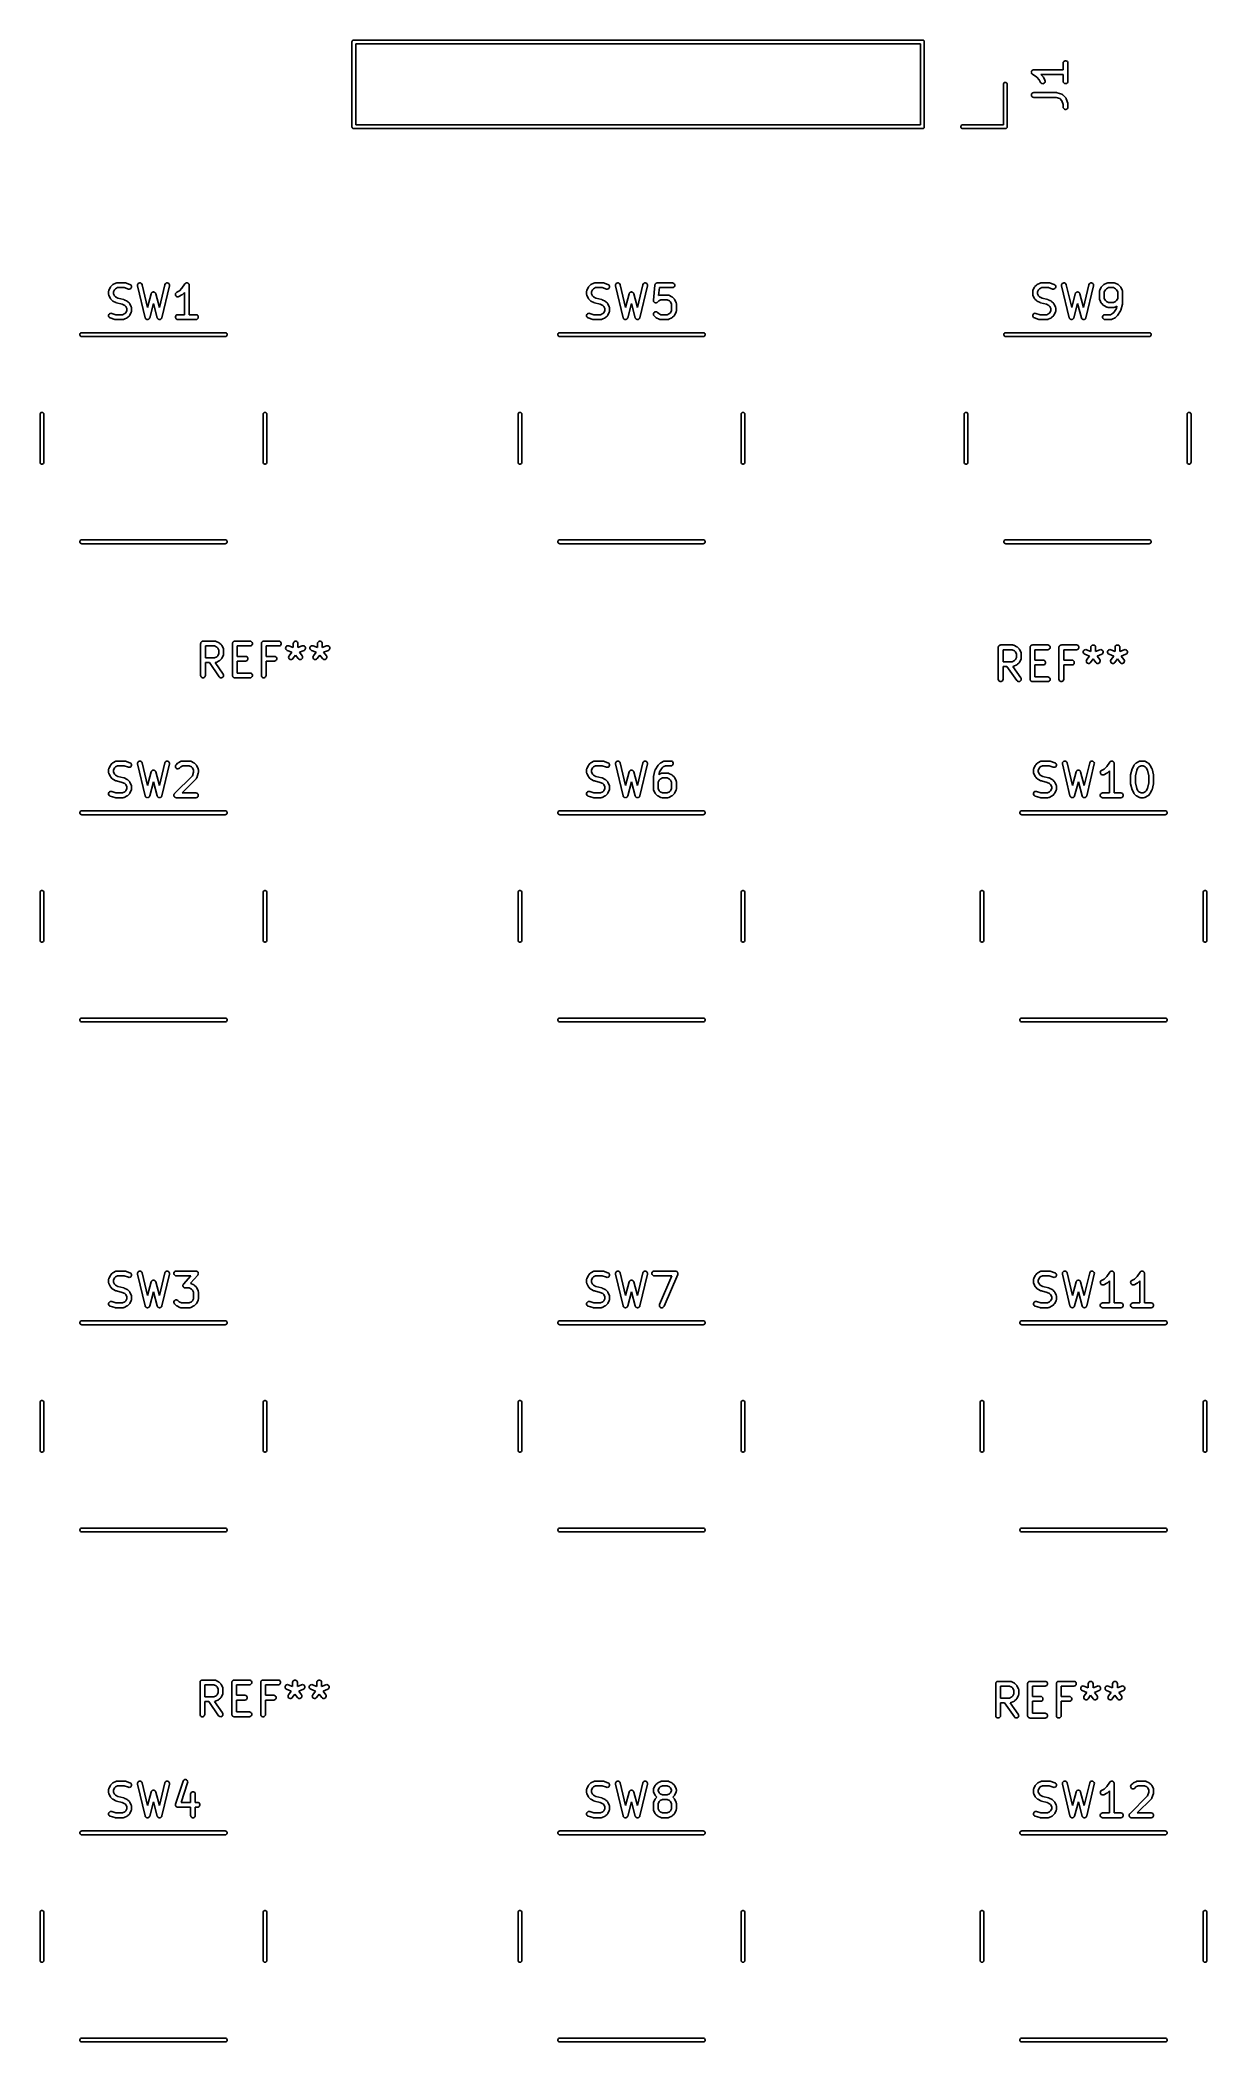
# Model space of a CAD drawing. Extents: x 76.7 to 113.3, y -101.6 to -38.8.
import ezdxf

# ---------------------------------------------------------------- set-up
doc = ezdxf.new("R2010")
doc.units = 0
doc.header["$MEASUREMENT"] = 0
doc.layers.add('BLACK', color=7, linetype='CONTINUOUS')

msp = doc.modelspace()

# ---------------------------------------------------------------- linework, layer by layer
at = {"layer": 'BLACK', "linetype": 'CONTINUOUS'}
for p, q in [((86.48, -38.8094), (86.4818, -38.8044)), ((86.48, -38.8147), (86.48, -38.8094)), ((86.48, -38.8148), (86.48, -38.8147)), ((86.48, -41.4694), (86.48, -38.8148)), ((86.4818, -38.8044), (86.4827, -38.7992)), ((86.4827, -38.7992), (86.4854, -38.7945)), ((86.4854, -38.7945), (86.4872, -38.7895)), ((86.4872, -38.7895), (86.4907, -38.7855)), ((86.4907, -38.7855), (86.4933, -38.7808)), ((86.4933, -38.7808), (86.4974, -38.7774)), ((86.4974, -38.7774), (86.5008, -38.7733)), ((86.5008, -38.7733), (86.5055, -38.7707)), ((86.5055, -38.7707), (86.5095, -38.7672)), ((86.5095, -38.7672), (86.5145, -38.7654)), ((86.5145, -38.7654), (86.5192, -38.7627)), ((86.5192, -38.7627), (86.5244, -38.7618)), ((86.5244, -38.7618), (86.5294, -38.76)), ((86.5294, -38.76), (86.5347, -38.76)), ((86.5347, -38.76), (86.5348, -38.76)), ((86.5348, -38.76), (104.385, -38.76)), ((86.6, -38.88), (86.6, -41.42)), ((104.32, -38.88), (86.6, -38.88)), ((104.32, -41.42), (104.32, -38.88)), ((104.385, -38.76), (104.391, -38.76)), ((104.385, -38.76), (104.385, -38.76)), ((104.391, -38.76), (104.396, -38.7618)), ((104.396, -38.7618), (104.401, -38.7627)), ((104.401, -38.7627), (104.405, -38.7654)), ((104.405, -38.7654), (104.41, -38.7672)), ((104.41, -38.7672), (104.415, -38.7707)), ((104.415, -38.7707), (104.419, -38.7733)), ((104.419, -38.7733), (104.423, -38.7774)), ((104.423, -38.7774), (104.427, -38.7808)), ((104.427, -38.7808), (104.429, -38.7855)), ((104.429, -38.7855), (104.433, -38.7895)), ((104.433, -38.7895), (104.435, -38.7945)), ((104.435, -38.7945), (104.437, -38.7992)), ((104.437, -38.7992), (104.438, -38.8044)), ((104.438, -38.8044), (104.44, -38.8094)), ((104.44, -38.8094), (104.44, -38.8147)), ((104.44, -38.8147), (104.44, -38.8148)), ((104.44, -38.8148), (104.44, -41.4852)), ((108.797, -39.4833), (108.802, -39.4577)), ((108.797, -39.694), (108.797, -39.4833)), ((108.802, -39.4577), (108.815, -39.4351)), ((108.815, -39.4351), (108.835, -39.4184)), ((108.835, -39.4184), (108.859, -39.4095)), ((108.859, -39.4095), (108.885, -39.4095)), ((108.885, -39.4095), (108.91, -39.4184)), ((108.91, -39.4184), (108.93, -39.4351)), ((108.93, -39.4351), (108.943, -39.4577)), ((108.943, -39.4577), (108.947, -39.4833)), ((108.947, -39.4833), (108.947, -40.0548)), ((106.92, -40.1448), (106.923, -40.1292)), ((106.92, -41.42), (106.92, -40.1448)), ((106.923, -40.1292), (106.933, -40.1108)), ((106.933, -40.1108), (106.95, -40.0972)), ((106.95, -40.0972), (106.969, -40.09)), ((106.969, -40.09), (106.991, -40.09)), ((106.991, -40.09), (107.01, -40.0972)), ((107.01, -40.0972), (107.027, -40.1108)), ((107.027, -40.1108), (107.037, -40.1292)), ((107.037, -40.1292), (107.04, -40.1448)), ((107.04, -40.1448), (107.04, -41.4852)), ((107.798, -39.7642), (107.799, -39.7602)), ((107.799, -39.7731), (107.798, -39.7642)), ((107.799, -39.756), (107.802, -39.7476)), ((107.799, -39.7602), (107.799, -39.756)), ((107.799, -39.7821), (107.799, -39.7731)), ((107.8, -39.786), (107.799, -39.7821)), ((107.8, -39.7901), (107.8, -39.786)), ((107.804, -39.7981), (107.8, -39.7901)), ((107.802, -39.7476), (107.804, -39.7389)), ((107.804, -39.7389), (107.806, -39.7355)), ((107.807, -39.8065), (107.804, -39.7981)), ((107.806, -39.7355), (107.807, -39.7315)), ((107.807, -39.7315), (107.813, -39.7247)), ((107.81, -39.8097), (107.807, -39.8065)), ((107.812, -39.8135), (107.81, -39.8097)), ((107.818, -39.8196), (107.812, -39.8135)), ((107.813, -39.7247), (107.818, -39.7172)), ((107.818, -39.7172), (107.822, -39.7148)), ((107.824, -39.8265), (107.818, -39.8196)), ((107.822, -39.7148), (107.824, -39.7116)), ((107.824, -39.7116), (107.832, -39.7071)), ((107.828, -39.8286), (107.824, -39.8265)), ((107.831, -39.8315), (107.828, -39.8286)), ((107.967, -39.9226), (107.831, -39.8315)), ((107.832, -39.7071), (107.839, -39.7018)), ((107.839, -39.7018), (107.843, -39.7006)), ((107.843, -39.7006), (107.847, -39.6986)), ((107.847, -39.6986), (107.856, -39.697)), ((107.856, -39.697), (107.864, -39.6945)), ((107.864, -39.6945), (107.868, -39.6948)), ((107.868, -39.6948), (107.872, -39.694)), ((107.872, -39.694), (108.797, -39.694)), ((108.049, -40.0039), (107.967, -39.9226)), ((108.091, -40.0883), (108.049, -40.0039)), ((108.107, -40.1092), (108.091, -40.0883)), ((108.797, -39.844), (108.101, -39.844)), ((108.101, -39.844), (108.164, -39.9065)), ((108.128, -40.1236), (108.107, -40.1092)), ((108.154, -40.1296), (108.128, -40.1236)), ((108.179, -40.1266), (108.154, -40.1296)), ((108.164, -39.9065), (108.17, -39.9163)), ((108.17, -39.9163), (108.178, -39.926)), ((108.178, -39.926), (108.225, -40.0212)), ((108.203, -40.115), (108.179, -40.1266)), ((108.221, -40.0961), (108.203, -40.115)), ((108.231, -40.0722), (108.221, -40.0961)), ((108.225, -40.0212), (108.233, -40.0462)), ((108.233, -40.0462), (108.231, -40.0722)), ((108.797, -40.0548), (108.797, -39.844)), ((108.802, -40.0804), (108.797, -40.0548)), ((108.815, -40.103), (108.802, -40.0804)), ((108.835, -40.1197), (108.815, -40.103)), ((108.859, -40.1286), (108.835, -40.1197)), ((108.885, -40.1286), (108.859, -40.1286)), ((108.91, -40.1197), (108.885, -40.1286)), ((108.93, -40.103), (108.91, -40.1197)), ((108.943, -40.0804), (108.93, -40.103)), ((108.947, -40.0548), (108.943, -40.0804)), ((107.799, -40.4703), (107.807, -40.4458)), ((107.799, -40.4964), (107.799, -40.4703)), ((107.807, -40.5208), (107.799, -40.4964)), ((107.807, -40.4458), (107.824, -40.4259)), ((107.824, -40.5408), (107.807, -40.5208)), ((107.824, -40.4259), (107.847, -40.4129)), ((107.847, -40.5538), (107.824, -40.5408)), ((107.847, -40.4129), (107.872, -40.4083)), ((107.872, -40.5583), (107.847, -40.5538)), ((107.872, -40.4083), (108.587, -40.4083)), ((108.574, -40.5583), (107.872, -40.5583)), ((108.689, -40.5965), (108.574, -40.5583)), ((108.587, -40.4083), (108.599, -40.4104)), ((108.599, -40.4104), (108.61, -40.4122)), ((108.61, -40.4122), (108.753, -40.4598)), ((108.759, -40.6667), (108.689, -40.5965)), ((108.753, -40.4598), (108.757, -40.4619)), ((108.757, -40.4619), (108.761, -40.463)), ((108.797, -40.7812), (108.759, -40.6667)), ((108.761, -40.463), (108.768, -40.468)), ((108.768, -40.468), (108.776, -40.4722)), ((108.776, -40.4722), (108.779, -40.4754)), ((108.779, -40.4754), (108.783, -40.4779)), ((108.783, -40.4779), (108.878, -40.5732)), ((108.797, -40.8643), (108.797, -40.7812)), ((108.878, -40.5732), (108.88, -40.5767)), ((108.88, -40.5767), (108.884, -40.5796)), ((108.884, -40.5796), (108.888, -40.5873)), ((108.888, -40.5873), (108.893, -40.5945)), ((108.893, -40.5945), (108.894, -40.5987)), ((108.894, -40.5987), (108.896, -40.6025)), ((108.896, -40.6025), (108.944, -40.7453)), ((108.944, -40.7453), (108.945, -40.7572)), ((108.945, -40.7572), (108.947, -40.769)), ((108.947, -40.769), (108.947, -40.8643)), ((86.6, -41.42), (104.32, -41.42)), ((105.597, -41.4495), (105.611, -41.4333)), ((105.611, -41.4333), (105.629, -41.4227)), ((105.629, -41.4227), (105.645, -41.42)), ((105.645, -41.42), (106.92, -41.42)), ((108.802, -40.8899), (108.797, -40.8643)), ((108.815, -40.9125), (108.802, -40.8899)), ((108.835, -40.9292), (108.815, -40.9125)), ((108.859, -40.9381), (108.835, -40.9292)), ((108.885, -40.9381), (108.859, -40.9381)), ((108.91, -40.9292), (108.885, -40.9381)), ((108.93, -40.9125), (108.91, -40.9292)), ((108.943, -40.8899), (108.93, -40.9125)), ((108.947, -40.8643), (108.943, -40.8899)), ((86.48, -41.4906), (86.48, -41.4694)), ((86.4818, -41.4956), (86.48, -41.4906)), ((86.4827, -41.5008), (86.4818, -41.4956)), ((86.4854, -41.5054), (86.4827, -41.5008)), ((86.4872, -41.5105), (86.4854, -41.5054)), ((86.4907, -41.5145), (86.4872, -41.5105)), ((86.4933, -41.5192), (86.4907, -41.5145)), ((86.4974, -41.5226), (86.4933, -41.5192)), ((86.5008, -41.5267), (86.4974, -41.5226)), ((86.5055, -41.5293), (86.5008, -41.5267)), ((86.5095, -41.5328), (86.5055, -41.5293)), ((86.5145, -41.5346), (86.5095, -41.5328)), ((86.5192, -41.5373), (86.5145, -41.5346)), ((86.5244, -41.5382), (86.5192, -41.5373)), ((86.5294, -41.54), (86.5244, -41.5382)), ((86.5347, -41.54), (86.5294, -41.54)), ((86.5348, -41.54), (86.5347, -41.54)), ((104.385, -41.54), (86.5348, -41.54)), ((104.391, -41.54), (104.385, -41.54)), ((104.385, -41.54), (104.385, -41.54)), ((104.396, -41.5382), (104.391, -41.54)), ((104.401, -41.5373), (104.396, -41.5382)), ((104.405, -41.5346), (104.401, -41.5373)), ((104.41, -41.5328), (104.405, -41.5346)), ((104.415, -41.5293), (104.41, -41.5328)), ((104.419, -41.5267), (104.415, -41.5293)), ((104.423, -41.5226), (104.419, -41.5267)), ((104.427, -41.5192), (104.423, -41.5226)), ((104.429, -41.5145), (104.427, -41.5192)), ((104.433, -41.5105), (104.429, -41.5145)), ((104.435, -41.5055), (104.433, -41.5105)), ((104.437, -41.5008), (104.435, -41.5055)), ((104.438, -41.4956), (104.437, -41.5008)), ((104.44, -41.4906), (104.438, -41.4956)), ((104.44, -41.4852), (104.44, -41.4853)), ((104.44, -41.4853), (104.44, -41.4906)), ((105.59, -41.4694), (105.597, -41.4495)), ((105.59, -41.4906), (105.59, -41.4694)), ((105.597, -41.5105), (105.59, -41.4906)), ((105.611, -41.5267), (105.597, -41.5105)), ((105.629, -41.5373), (105.611, -41.5267)), ((105.645, -41.54), (105.629, -41.5373)), ((106.985, -41.54), (105.645, -41.54)), ((106.991, -41.54), (106.985, -41.54)), ((106.985, -41.54), (106.985, -41.54)), ((106.996, -41.5382), (106.991, -41.54)), ((107.001, -41.5373), (106.996, -41.5382)), ((107.005, -41.5346), (107.001, -41.5373)), ((107.01, -41.5328), (107.005, -41.5346)), ((107.015, -41.5293), (107.01, -41.5328)), ((107.019, -41.5267), (107.015, -41.5293)), ((107.023, -41.5226), (107.019, -41.5267)), ((107.027, -41.5192), (107.023, -41.5226)), ((107.029, -41.5145), (107.027, -41.5192)), ((107.033, -41.5105), (107.029, -41.5145)), ((107.035, -41.5055), (107.033, -41.5105)), ((107.037, -41.5008), (107.035, -41.5055)), ((107.038, -41.4956), (107.037, -41.5008)), ((107.04, -41.4906), (107.038, -41.4956)), ((107.04, -41.4852), (107.04, -41.4853)), ((107.04, -41.4853), (107.04, -41.4906)), ((78.9113, -46.4946), (78.9589, -46.447)), ((78.9589, -46.447), (78.9687, -46.4401)), ((78.9687, -46.4401), (78.9784, -46.4329)), ((78.9784, -46.4329), (79.0736, -46.3853)), ((79.0736, -46.3853), (79.0777, -46.3841)), ((79.0777, -46.3841), (79.0815, -46.3819)), ((79.0815, -46.3819), (79.0901, -46.3804)), ((79.0901, -46.3804), (79.0986, -46.3779)), ((79.0986, -46.3779), (79.1029, -46.3781)), ((79.1029, -46.3781), (79.1071, -46.3774)), ((79.1071, -46.3774), (79.3452, -46.3774)), ((79.3452, -46.3774), (79.3571, -46.3795)), ((79.3571, -46.3795), (79.369, -46.3812)), ((79.369, -46.3812), (79.5118, -46.4288)), ((79.5118, -46.4288), (79.5347, -46.4413)), ((79.5347, -46.4413), (79.552, -46.4607)), ((79.552, -46.4607), (79.5616, -46.485)), ((79.7469, -46.4437), (79.7544, -46.4188)), ((79.7485, -46.4698), (79.7469, -46.4437)), ((79.9866, -47.4698), (79.7485, -46.4698)), ((79.7544, -46.4188), (79.7699, -46.3979)), ((79.7699, -46.3979), (79.7916, -46.3835)), ((79.7916, -46.3835), (79.817, -46.3775)), ((79.817, -46.3775), (79.8429, -46.3805)), ((79.8429, -46.3805), (79.8662, -46.3922)), ((79.8662, -46.3922), (79.884, -46.4111)), ((79.884, -46.4111), (79.8944, -46.435)), ((79.8944, -46.435), (80.0636, -47.1459)), ((80.4364, -47.1459), (80.6056, -46.435)), ((80.7515, -46.4698), (80.5134, -47.4698)), ((80.6056, -46.435), (80.616, -46.4111)), ((80.616, -46.4111), (80.6338, -46.3922)), ((80.6338, -46.3922), (80.6571, -46.3805)), ((80.6571, -46.3805), (80.683, -46.3775)), ((80.683, -46.3775), (80.7083, -46.3835)), ((80.7083, -46.3835), (80.7301, -46.3979)), ((80.7301, -46.3979), (80.7456, -46.4188)), ((80.7456, -46.4188), (80.7531, -46.4437)), ((80.7531, -46.4437), (80.7515, -46.4698)), ((81.1441, -46.5475), (81.2352, -46.4108)), ((81.2352, -46.4108), (81.2381, -46.4078)), ((81.2381, -46.4078), (81.2402, -46.4042)), ((81.2402, -46.4042), (81.247, -46.3984)), ((81.247, -46.3984), (81.2532, -46.3919)), ((81.2532, -46.3919), (81.2569, -46.3901)), ((81.2569, -46.3901), (81.2601, -46.3874)), ((81.2601, -46.3874), (81.2685, -46.3844)), ((81.2685, -46.3844), (81.2766, -46.3804)), ((81.2766, -46.3804), (81.2807, -46.3799)), ((81.2807, -46.3799), (81.2846, -46.3785)), ((81.2846, -46.3785), (81.2936, -46.3785)), ((81.2936, -46.3785), (81.3024, -46.3775)), ((81.3024, -46.3775), (81.3065, -46.3785)), ((81.3065, -46.3785), (81.3106, -46.3785)), ((81.3106, -46.3785), (81.3191, -46.3816)), ((81.3191, -46.3816), (81.3278, -46.3837)), ((81.3278, -46.3837), (81.3312, -46.386)), ((81.3312, -46.386), (81.3351, -46.3874)), ((81.3351, -46.3874), (81.342, -46.3932)), ((81.342, -46.3932), (81.3494, -46.3981)), ((81.3494, -46.3981), (81.3519, -46.4015)), ((81.3519, -46.4015), (81.3551, -46.4042)), ((81.3551, -46.4042), (81.3595, -46.4119)), ((81.3595, -46.4119), (81.3648, -46.4191)), ((81.3648, -46.4191), (81.366, -46.4231)), ((81.366, -46.4231), (81.3681, -46.4267)), ((81.3681, -46.4267), (81.3697, -46.4355)), ((81.3697, -46.4355), (81.3722, -46.4441)), ((81.3722, -46.4441), (81.3719, -46.4483)), ((81.3719, -46.4483), (81.3726, -46.4524)), ((81.3726, -46.4524), (81.3726, -47.3774)), ((93.9113, -46.4946), (93.9589, -46.447)), ((93.9589, -46.447), (93.9687, -46.4401)), ((93.9687, -46.4401), (93.9784, -46.4329)), ((93.9784, -46.4329), (94.0736, -46.3853)), ((94.0736, -46.3853), (94.0777, -46.3841)), ((94.0777, -46.3841), (94.0815, -46.3819)), ((94.0815, -46.3819), (94.0901, -46.3804)), ((94.0901, -46.3804), (94.0986, -46.3779)), ((94.0986, -46.3779), (94.1029, -46.3781)), ((94.1029, -46.3781), (94.1071, -46.3774)), ((94.1071, -46.3774), (94.3452, -46.3774)), ((94.3452, -46.3774), (94.3571, -46.3795)), ((94.3571, -46.3795), (94.369, -46.3812)), ((94.369, -46.3812), (94.5118, -46.4288)), ((94.5118, -46.4288), (94.5347, -46.4413)), ((94.5347, -46.4413), (94.552, -46.4607)), ((94.552, -46.4607), (94.5616, -46.485)), ((94.7469, -46.4437), (94.7544, -46.4188)), ((94.7485, -46.4698), (94.7469, -46.4437)), ((94.9866, -47.4698), (94.7485, -46.4698)), ((94.7544, -46.4188), (94.7699, -46.3979)), ((94.7699, -46.3979), (94.7916, -46.3835)), ((94.7916, -46.3835), (94.817, -46.3775)), ((94.817, -46.3775), (94.8429, -46.3805)), ((94.8429, -46.3805), (94.8662, -46.3922)), ((94.8662, -46.3922), (94.884, -46.4111)), ((94.884, -46.4111), (94.8944, -46.435)), ((94.8944, -46.435), (95.0636, -47.1459)), ((95.4364, -47.1459), (95.6056, -46.435)), ((95.7515, -46.4698), (95.5134, -47.4698)), ((95.6056, -46.435), (95.616, -46.4111)), ((95.616, -46.4111), (95.6338, -46.3922)), ((95.6338, -46.3922), (95.6571, -46.3805)), ((95.6571, -46.3805), (95.683, -46.3775)), ((95.683, -46.3775), (95.7083, -46.3835)), ((95.7083, -46.3835), (95.7301, -46.3979)), ((95.7301, -46.3979), (95.7456, -46.4188)), ((95.7456, -46.4188), (95.7531, -46.4437)), ((95.7531, -46.4437), (95.7515, -46.4698)), ((95.9373, -46.9211), (95.9849, -46.4449)), ((95.9849, -46.4449), (95.9857, -46.4422)), ((95.9857, -46.4394), (95.9892, -46.4297)), ((95.9857, -46.4422), (95.9857, -46.4394)), ((95.9892, -46.4297), (95.9919, -46.4198)), ((95.9919, -46.4198), (95.9936, -46.4175)), ((95.9936, -46.4175), (95.9946, -46.4149)), ((95.9946, -46.4149), (96.0012, -46.407)), ((96.0012, -46.407), (96.0072, -46.3987)), ((96.0072, -46.3987), (96.0095, -46.3971)), ((96.0095, -46.3971), (96.0113, -46.3949)), ((96.0113, -46.3949), (96.0202, -46.3898)), ((96.0202, -46.3898), (96.0287, -46.384)), ((96.0287, -46.384), (96.0314, -46.3833)), ((96.0314, -46.3833), (96.0339, -46.3819)), ((96.0339, -46.3819), (96.044, -46.3801)), ((96.044, -46.3801), (96.0539, -46.3776)), ((96.0539, -46.3776), (96.0567, -46.3779)), ((96.0567, -46.3779), (96.0595, -46.3774)), ((96.0595, -46.3774), (96.5357, -46.3774)), ((96.5357, -46.3774), (96.5614, -46.3819)), ((96.5614, -46.3819), (96.5839, -46.3949)), ((96.5839, -46.3949), (96.6007, -46.4149)), ((96.6007, -46.4149), (96.6096, -46.4394)), ((96.6096, -46.4654), (96.6007, -46.4899)), ((96.6096, -46.4394), (96.6096, -46.4654)), ((107.911, -46.4946), (107.959, -46.447)), ((107.959, -46.447), (107.969, -46.4401)), ((107.969, -46.4401), (107.978, -46.4329)), ((107.978, -46.4329), (108.074, -46.3853)), ((108.074, -46.3853), (108.078, -46.3841)), ((108.078, -46.3841), (108.081, -46.3819)), ((108.081, -46.3819), (108.09, -46.3804)), ((108.09, -46.3804), (108.099, -46.3779)), ((108.099, -46.3779), (108.103, -46.3781)), ((108.103, -46.3781), (108.107, -46.3774)), ((108.107, -46.3774), (108.345, -46.3774)), ((108.345, -46.3774), (108.357, -46.3795)), ((108.357, -46.3795), (108.369, -46.3812)), ((108.369, -46.3812), (108.512, -46.4288)), ((108.512, -46.4288), (108.535, -46.4413)), ((108.535, -46.4413), (108.552, -46.4607)), ((108.552, -46.4607), (108.562, -46.485)), ((108.747, -46.4437), (108.754, -46.4188)), ((108.748, -46.4698), (108.747, -46.4437)), ((108.987, -47.4698), (108.748, -46.4698)), ((108.754, -46.4188), (108.77, -46.3979)), ((108.77, -46.3979), (108.792, -46.3835)), ((108.792, -46.3835), (108.817, -46.3775)), ((108.817, -46.3775), (108.843, -46.3805)), ((108.843, -46.3805), (108.866, -46.3922)), ((108.866, -46.3922), (108.884, -46.4111)), ((108.884, -46.4111), (108.894, -46.435)), ((108.894, -46.435), (109.064, -47.1459)), ((109.436, -47.1459), (109.606, -46.435)), ((109.752, -46.4698), (109.513, -47.4698)), ((109.606, -46.435), (109.616, -46.4111)), ((109.616, -46.4111), (109.634, -46.3922)), ((109.634, -46.3922), (109.657, -46.3805)), ((109.657, -46.3805), (109.683, -46.3775)), ((109.683, -46.3775), (109.708, -46.3835)), ((109.708, -46.3835), (109.73, -46.3979)), ((109.73, -46.3979), (109.746, -46.4188)), ((109.746, -46.4188), (109.753, -46.4437)), ((109.753, -46.4437), (109.752, -46.4698)), ((110.006, -46.4946), (110.054, -46.447)), ((110.054, -46.447), (110.064, -46.4401)), ((110.064, -46.4401), (110.074, -46.4329)), ((110.074, -46.4329), (110.169, -46.3853)), ((110.169, -46.3853), (110.173, -46.3841)), ((110.173, -46.3841), (110.177, -46.3819)), ((110.177, -46.3819), (110.185, -46.3804)), ((110.185, -46.3804), (110.194, -46.3779)), ((110.194, -46.3779), (110.198, -46.3781)), ((110.198, -46.3781), (110.202, -46.3774)), ((110.202, -46.3774), (110.393, -46.3774)), ((110.393, -46.3774), (110.397, -46.3781)), ((110.397, -46.3781), (110.401, -46.3779)), ((110.401, -46.3779), (110.41, -46.3804)), ((110.41, -46.3804), (110.419, -46.3819)), ((110.419, -46.3819), (110.422, -46.3841)), ((110.422, -46.3841), (110.426, -46.3853)), ((110.426, -46.3853), (110.522, -46.4329)), ((110.522, -46.4329), (110.531, -46.4401)), ((110.531, -46.4401), (110.541, -46.447)), ((110.541, -46.447), (110.589, -46.4946)), ((78.8417, -46.6429), (78.8424, -46.6386)), ((78.8417, -46.7381), (78.8417, -46.6429)), ((78.8424, -46.7424), (78.8417, -46.7381)), ((78.8422, -46.6343), (78.8447, -46.6259)), ((78.8424, -46.6386), (78.8422, -46.6343)), ((78.8422, -46.7467), (78.8424, -46.7424)), ((78.8447, -46.7551), (78.8422, -46.7467)), ((78.8447, -46.6259), (78.8462, -46.6172)), ((78.8462, -46.7637), (78.8447, -46.7551)), ((78.8462, -46.6172), (78.8484, -46.6135)), ((78.8484, -46.7675), (78.8462, -46.7637)), ((78.8484, -46.6135), (78.8496, -46.6093)), ((78.8496, -46.7716), (78.8484, -46.7675)), ((78.8496, -46.6093), (78.8972, -46.5141)), ((78.8972, -46.8669), (78.8496, -46.7716)), ((78.8972, -46.5141), (78.9044, -46.5044)), ((78.9044, -46.8765), (78.8972, -46.8669)), ((78.9044, -46.5044), (78.9113, -46.4946)), ((78.9113, -46.8864), (78.9044, -46.8765)), ((78.9589, -46.934), (78.9113, -46.8864)), ((78.9687, -46.9409), (78.9589, -46.934)), ((78.9784, -46.948), (78.9687, -46.9409)), ((79.0736, -46.9957), (78.9784, -46.948)), ((79.0259, -46.592), (78.9917, -46.6606)), ((78.9917, -46.6606), (78.9917, -46.7204)), ((78.9917, -46.7204), (79.0259, -46.7889)), ((79.0563, -46.5616), (79.0259, -46.592)), ((79.0259, -46.7889), (79.0563, -46.8193)), ((79.1248, -46.5274), (79.0563, -46.5616)), ((79.0563, -46.8193), (79.1333, -46.8578)), ((79.0815, -46.998), (79.0736, -46.9957)), ((79.089, -47.0013), (79.0815, -46.998)), ((79.2714, -47.047), (79.089, -47.0013)), ((79.3331, -46.5274), (79.1248, -46.5274)), ((79.1333, -46.8578), (79.3158, -46.9034)), ((79.3484, -47.0854), (79.2714, -47.047)), ((79.3158, -46.9034), (79.3233, -46.9068)), ((79.3233, -46.9068), (79.3312, -46.9091)), ((79.3312, -46.9091), (79.4264, -46.9567)), ((79.4644, -46.5712), (79.3331, -46.5274)), ((79.3788, -47.1159), (79.3484, -47.0854)), ((79.4264, -46.9567), (79.4361, -46.9639)), ((79.4361, -46.9639), (79.4459, -46.9708)), ((79.4459, -46.9708), (79.4935, -47.0184)), ((79.4901, -46.575), (79.4644, -46.5712)), ((79.5157, -46.5697), (79.4901, -46.575)), ((79.4935, -47.0184), (79.5004, -47.0282)), ((79.5004, -47.0282), (79.5076, -47.0379)), ((79.5076, -47.0379), (79.5552, -47.1331)), ((79.5379, -46.5561), (79.5157, -46.5697)), ((79.554, -46.5357), (79.5379, -46.5561)), ((79.5623, -46.511), (79.554, -46.5357)), ((79.5616, -46.485), (79.5623, -46.511)), ((80.0636, -47.1459), (80.1775, -46.7188)), ((80.25, -47.0292), (80.132, -47.4717)), ((80.1775, -46.7188), (80.1803, -46.7127)), ((80.1803, -46.7127), (80.1821, -46.7063)), ((80.1821, -46.7063), (80.1858, -46.701)), ((80.1858, -46.701), (80.1885, -46.6951)), ((80.1885, -46.6951), (80.1932, -46.6904)), ((80.1932, -46.6904), (80.197, -46.685)), ((80.197, -46.685), (80.2023, -46.6813)), ((80.2023, -46.6813), (80.2069, -46.6767)), ((80.2069, -46.6767), (80.2129, -46.6739)), ((80.2129, -46.6739), (80.2184, -46.6701)), ((80.2184, -46.6701), (80.2246, -46.6684)), ((80.2246, -46.6684), (80.2305, -46.6657)), ((80.2305, -46.6657), (80.2371, -46.6651)), ((80.2371, -46.6651), (80.2436, -46.6634)), ((80.2436, -46.6634), (80.25, -46.6639)), ((80.25, -46.6639), (80.2564, -46.6634)), ((80.368, -47.4717), (80.25, -47.0292)), ((80.2564, -46.6634), (80.2629, -46.6651)), ((80.2629, -46.6651), (80.2695, -46.6657)), ((80.2695, -46.6657), (80.2754, -46.6684)), ((80.2754, -46.6684), (80.2816, -46.6701)), ((80.2816, -46.6701), (80.2871, -46.6739)), ((80.2871, -46.6739), (80.2931, -46.6767)), ((80.2931, -46.6767), (80.2977, -46.6813)), ((80.2977, -46.6813), (80.303, -46.685)), ((80.303, -46.685), (80.3068, -46.6904)), ((80.3068, -46.6904), (80.3115, -46.6951)), ((80.3115, -46.6951), (80.3142, -46.701)), ((80.3142, -46.701), (80.3179, -46.7063)), ((80.3179, -46.7063), (80.3197, -46.7127)), ((80.3197, -46.7127), (80.3225, -46.7188)), ((80.3225, -46.7188), (80.4364, -47.1459)), ((80.937, -46.7336), (80.9431, -46.7083)), ((80.94, -46.7595), (80.937, -46.7336)), ((80.9517, -46.7828), (80.94, -46.7595)), ((80.9431, -46.7083), (80.9574, -46.6865)), ((80.9706, -46.8007), (80.9517, -46.7828)), ((80.9574, -46.6865), (80.9784, -46.671)), ((80.9945, -46.811), (80.9706, -46.8007)), ((80.9784, -46.671), (81.0627, -46.6288)), ((81.0205, -46.8126), (80.9945, -46.811)), ((81.0454, -46.8052), (81.0205, -46.8126)), ((81.1407, -46.7576), (81.0454, -46.8052)), ((81.0627, -46.6288), (81.1441, -46.5475)), ((81.1503, -46.7504), (81.1407, -46.7576)), ((81.1602, -46.7435), (81.1503, -46.7504)), ((81.2226, -46.6811), (81.1602, -46.7435)), ((81.2226, -47.3774), (81.2226, -46.6811)), ((93.8417, -46.6429), (93.8424, -46.6386)), ((93.8417, -46.7381), (93.8417, -46.6429)), ((93.8424, -46.7424), (93.8417, -46.7381)), ((93.8422, -46.6343), (93.8447, -46.6259)), ((93.8424, -46.6386), (93.8422, -46.6343)), ((93.8422, -46.7467), (93.8424, -46.7424)), ((93.8447, -46.7551), (93.8422, -46.7467)), ((93.8447, -46.6259), (93.8462, -46.6172)), ((93.8462, -46.7637), (93.8447, -46.7551)), ((93.8462, -46.6172), (93.8484, -46.6135)), ((93.8484, -46.7675), (93.8462, -46.7637)), ((93.8484, -46.6135), (93.8496, -46.6093)), ((93.8496, -46.7716), (93.8484, -46.7675)), ((93.8496, -46.6093), (93.8972, -46.5141)), ((93.8972, -46.8669), (93.8496, -46.7716)), ((93.8972, -46.5141), (93.9044, -46.5044)), ((93.9044, -46.8765), (93.8972, -46.8669)), ((93.9044, -46.5044), (93.9113, -46.4946)), ((93.9113, -46.8864), (93.9044, -46.8765)), ((93.9589, -46.934), (93.9113, -46.8864)), ((93.9687, -46.9409), (93.9589, -46.934)), ((93.9784, -46.948), (93.9687, -46.9409)), ((94.0736, -46.9957), (93.9784, -46.948)), ((94.0259, -46.592), (93.9917, -46.6606)), ((93.9917, -46.6606), (93.9917, -46.7204)), ((93.9917, -46.7204), (94.0259, -46.7889)), ((94.0563, -46.5616), (94.0259, -46.592)), ((94.0259, -46.7889), (94.0563, -46.8193)), ((94.1248, -46.5274), (94.0563, -46.5616)), ((94.0563, -46.8193), (94.1333, -46.8578)), ((94.0815, -46.998), (94.0736, -46.9957)), ((94.089, -47.0013), (94.0815, -46.998)), ((94.2714, -47.047), (94.089, -47.0013)), ((94.3331, -46.5274), (94.1248, -46.5274)), ((94.1333, -46.8578), (94.3158, -46.9034)), ((94.3484, -47.0854), (94.2714, -47.047)), ((94.3158, -46.9034), (94.3233, -46.9068)), ((94.3233, -46.9068), (94.3312, -46.9091)), ((94.3312, -46.9091), (94.4264, -46.9567)), ((94.4644, -46.5712), (94.3331, -46.5274)), ((94.3788, -47.1159), (94.3484, -47.0854)), ((94.4264, -46.9567), (94.4361, -46.9639)), ((94.4361, -46.9639), (94.4459, -46.9708)), ((94.4459, -46.9708), (94.4935, -47.0184)), ((94.4901, -46.575), (94.4644, -46.5712)), ((94.5157, -46.5697), (94.4901, -46.575)), ((94.4935, -47.0184), (94.5004, -47.0282)), ((94.5004, -47.0282), (94.5076, -47.0379)), ((94.5076, -47.0379), (94.5552, -47.1331)), ((94.5379, -46.5561), (94.5157, -46.5697)), ((94.554, -46.5357), (94.5379, -46.5561)), ((94.5623, -46.511), (94.554, -46.5357)), ((94.5616, -46.485), (94.5623, -46.511)), ((95.0636, -47.1459), (95.1775, -46.7188)), ((95.25, -47.0292), (95.132, -47.4717)), ((95.1775, -46.7188), (95.1803, -46.7127)), ((95.1803, -46.7127), (95.1821, -46.7063)), ((95.1821, -46.7063), (95.1858, -46.701)), ((95.1858, -46.701), (95.1885, -46.6951)), ((95.1885, -46.6951), (95.1932, -46.6904)), ((95.1932, -46.6904), (95.197, -46.685)), ((95.197, -46.685), (95.2023, -46.6813)), ((95.2023, -46.6813), (95.2069, -46.6767)), ((95.2069, -46.6767), (95.2129, -46.6739)), ((95.2129, -46.6739), (95.2184, -46.6701)), ((95.2184, -46.6701), (95.2246, -46.6684)), ((95.2246, -46.6684), (95.2305, -46.6657)), ((95.2305, -46.6657), (95.2371, -46.6651)), ((95.2371, -46.6651), (95.2436, -46.6634)), ((95.2436, -46.6634), (95.25, -46.6639)), ((95.25, -46.6639), (95.2564, -46.6634)), ((95.368, -47.4717), (95.25, -47.0292)), ((95.2564, -46.6634), (95.2629, -46.6651)), ((95.2629, -46.6651), (95.2695, -46.6657)), ((95.2695, -46.6657), (95.2754, -46.6684)), ((95.2754, -46.6684), (95.2816, -46.6701)), ((95.2816, -46.6701), (95.2871, -46.6739)), ((95.2871, -46.6739), (95.2931, -46.6767)), ((95.2931, -46.6767), (95.2977, -46.6813)), ((95.2977, -46.6813), (95.303, -46.685)), ((95.303, -46.685), (95.3068, -46.6904)), ((95.3068, -46.6904), (95.3115, -46.6951)), ((95.3115, -46.6951), (95.3142, -46.701)), ((95.3142, -46.701), (95.3179, -46.7063)), ((95.3179, -46.7063), (95.3197, -46.7127)), ((95.3197, -46.7127), (95.3225, -46.7188)), ((95.3225, -46.7188), (95.4364, -47.1459)), ((95.9372, -46.922), (95.9373, -46.9216)), ((95.9383, -46.9345), (95.9372, -46.922)), ((95.9373, -46.9216), (95.9373, -46.9211)), ((95.9392, -46.9471), (95.9383, -46.9345)), ((95.9394, -46.9475), (95.9392, -46.9471)), ((95.9395, -46.948), (95.9394, -46.9475)), ((95.9448, -46.9594), (95.9395, -46.948)), ((95.9499, -46.9708), (95.9448, -46.9594)), ((95.9503, -46.9712), (95.9499, -46.9708)), ((95.9505, -46.9716), (95.9503, -46.9712)), ((95.9594, -46.9805), (95.9505, -46.9716)), ((95.9681, -46.9895), (95.9594, -46.9805)), ((95.9686, -46.9897), (95.9681, -46.9895)), ((95.9689, -46.99), (95.9686, -46.9897)), ((95.9803, -46.9953), (95.9689, -46.99)), ((95.9916, -47.0008), (95.9803, -46.9953)), ((95.9921, -47.0008), (95.9916, -47.0008)), ((95.9925, -47.001), (95.9921, -47.0008)), ((96.005, -47.0021), (95.9925, -47.001)), ((96.0175, -47.0034), (96.005, -47.0021)), ((96.018, -47.0032), (96.0175, -47.0034)), ((96.0184, -47.0033), (96.018, -47.0032)), ((96.0305, -47), (96.0184, -47.0033)), ((96.0428, -46.9969), (96.0305, -47)), ((96.0431, -46.9967), (96.0428, -46.9969)), ((96.0436, -46.9965), (96.0431, -46.9967)), ((96.0539, -46.9893), (96.0436, -46.9965)), ((96.0643, -46.9823), (96.0539, -46.9893)), ((96.0646, -46.9819), (96.0643, -46.9823)), ((96.0649, -46.9816), (96.0646, -46.9819)), ((96.1039, -46.9426), (96.0649, -46.9816)), ((96.1274, -46.5274), (96.1026, -46.7756)), ((96.1026, -46.7756), (96.1212, -46.7663)), ((96.1725, -46.9083), (96.1039, -46.9426)), ((96.1212, -46.7663), (96.1254, -46.765)), ((96.1254, -46.765), (96.1291, -46.7629)), ((96.5357, -46.5274), (96.1274, -46.5274)), ((96.1291, -46.7629), (96.1378, -46.7613)), ((96.1378, -46.7613), (96.1462, -46.7588)), ((96.1462, -46.7588), (96.1505, -46.7591)), ((96.1505, -46.7591), (96.1548, -46.7583)), ((96.1548, -46.7583), (96.3929, -46.7583)), ((96.3752, -46.9083), (96.1725, -46.9083)), ((96.4437, -46.9426), (96.3752, -46.9083)), ((96.3929, -46.7583), (96.3971, -46.7591)), ((96.3971, -46.7591), (96.4014, -46.7588)), ((96.4014, -46.7588), (96.4099, -46.7613)), ((96.4099, -46.7613), (96.4185, -46.7629)), ((96.4185, -46.7629), (96.4223, -46.765)), ((96.4223, -46.765), (96.4264, -46.7663)), ((96.4264, -46.7663), (96.5216, -46.8139)), ((96.4741, -46.973), (96.4437, -46.9426)), ((96.5083, -47.0415), (96.4741, -46.973)), ((96.5083, -47.2442), (96.5083, -47.0415)), ((96.5216, -46.8139), (96.5313, -46.821)), ((96.5313, -46.821), (96.5411, -46.8279)), ((96.5614, -46.5229), (96.5357, -46.5274)), ((96.5411, -46.8279), (96.5887, -46.8755)), ((96.5839, -46.5098), (96.5614, -46.5229)), ((96.6007, -46.4899), (96.5839, -46.5098)), ((96.5887, -46.8755), (96.5956, -46.8854)), ((96.5956, -46.8854), (96.6028, -46.895)), ((96.6028, -46.895), (96.6504, -46.9903)), ((96.6504, -46.9903), (96.6516, -46.9944)), ((96.6516, -46.9944), (96.6538, -46.9982)), ((96.6538, -46.9982), (96.6553, -47.0068)), ((96.6553, -47.0068), (96.6578, -47.0152)), ((96.6578, -47.0152), (96.6576, -47.0195)), ((96.6576, -47.0195), (96.6583, -47.0238)), ((96.6583, -47.0238), (96.6583, -47.2619)), ((107.842, -46.6343), (107.845, -46.6259)), ((107.842, -46.6386), (107.842, -46.6343)), ((107.842, -46.6429), (107.842, -46.6386)), ((107.842, -46.7381), (107.842, -46.6429)), ((107.842, -46.7424), (107.842, -46.7381)), ((107.842, -46.7467), (107.842, -46.7424)), ((107.845, -46.7551), (107.842, -46.7467)), ((107.845, -46.6259), (107.846, -46.6172)), ((107.846, -46.7637), (107.845, -46.7551)), ((107.846, -46.6172), (107.848, -46.6135)), ((107.848, -46.7675), (107.846, -46.7637)), ((107.848, -46.6135), (107.85, -46.6093)), ((107.85, -46.7716), (107.848, -46.7675)), ((107.85, -46.6093), (107.897, -46.5141)), ((107.897, -46.8669), (107.85, -46.7716)), ((107.897, -46.5141), (107.904, -46.5044)), ((107.904, -46.8765), (107.897, -46.8669)), ((107.904, -46.5044), (107.911, -46.4946)), ((107.911, -46.8864), (107.904, -46.8765)), ((107.959, -46.934), (107.911, -46.8864)), ((107.969, -46.9409), (107.959, -46.934)), ((107.978, -46.948), (107.969, -46.9409)), ((108.074, -46.9957), (107.978, -46.948)), ((108.026, -46.592), (107.992, -46.6606)), ((107.992, -46.6606), (107.992, -46.7204)), ((107.992, -46.7204), (108.026, -46.7889)), ((108.056, -46.5616), (108.026, -46.592)), ((108.026, -46.7889), (108.056, -46.8193)), ((108.125, -46.5274), (108.056, -46.5616)), ((108.056, -46.8193), (108.133, -46.8578)), ((108.081, -46.998), (108.074, -46.9957)), ((108.089, -47.0013), (108.081, -46.998)), ((108.271, -47.047), (108.089, -47.0013)), ((108.333, -46.5274), (108.125, -46.5274)), ((108.133, -46.8578), (108.316, -46.9034)), ((108.348, -47.0854), (108.271, -47.047)), ((108.316, -46.9034), (108.323, -46.9068)), ((108.323, -46.9068), (108.331, -46.9091)), ((108.331, -46.9091), (108.426, -46.9567)), ((108.464, -46.5712), (108.333, -46.5274)), ((108.379, -47.1159), (108.348, -47.0854)), ((108.426, -46.9567), (108.436, -46.9639)), ((108.436, -46.9639), (108.446, -46.9708)), ((108.446, -46.9708), (108.494, -47.0184)), ((108.49, -46.575), (108.464, -46.5712)), ((108.516, -46.5697), (108.49, -46.575)), ((108.494, -47.0184), (108.5, -47.0282)), ((108.5, -47.0282), (108.508, -47.0379)), ((108.508, -47.0379), (108.555, -47.1331)), ((108.538, -46.5561), (108.516, -46.5697)), ((108.554, -46.5357), (108.538, -46.5561)), ((108.562, -46.511), (108.554, -46.5357)), ((108.562, -46.485), (108.562, -46.511)), ((109.064, -47.1459), (109.178, -46.7188)), ((109.25, -47.0292), (109.132, -47.4717)), ((109.178, -46.7188), (109.18, -46.7127)), ((109.18, -46.7127), (109.182, -46.7063)), ((109.182, -46.7063), (109.186, -46.701)), ((109.186, -46.701), (109.189, -46.6951)), ((109.189, -46.6951), (109.193, -46.6904)), ((109.193, -46.6904), (109.197, -46.685)), ((109.197, -46.685), (109.202, -46.6813)), ((109.202, -46.6813), (109.207, -46.6767)), ((109.207, -46.6767), (109.213, -46.6739)), ((109.213, -46.6739), (109.218, -46.6701)), ((109.218, -46.6701), (109.225, -46.6684)), ((109.225, -46.6684), (109.231, -46.6657)), ((109.231, -46.6657), (109.237, -46.6651)), ((109.237, -46.6651), (109.244, -46.6634)), ((109.244, -46.6634), (109.25, -46.6639)), ((109.25, -46.6639), (109.256, -46.6634)), ((109.368, -47.4717), (109.25, -47.0292)), ((109.256, -46.6634), (109.263, -46.6651)), ((109.263, -46.6651), (109.269, -46.6657)), ((109.269, -46.6657), (109.275, -46.6684)), ((109.275, -46.6684), (109.282, -46.6701)), ((109.282, -46.6701), (109.287, -46.6739)), ((109.287, -46.6739), (109.293, -46.6767)), ((109.293, -46.6767), (109.298, -46.6813)), ((109.298, -46.6813), (109.303, -46.685)), ((109.303, -46.685), (109.307, -46.6904)), ((109.307, -46.6904), (109.311, -46.6951)), ((109.311, -46.6951), (109.314, -46.701)), ((109.314, -46.701), (109.318, -46.7063)), ((109.318, -46.7063), (109.32, -46.7127)), ((109.32, -46.7127), (109.322, -46.7188)), ((109.322, -46.7188), (109.436, -47.1459)), ((109.937, -46.6343), (109.94, -46.6259)), ((109.938, -46.6386), (109.937, -46.6343)), ((109.937, -46.6429), (109.938, -46.6386)), ((109.937, -46.881), (109.937, -46.6429)), ((109.938, -46.8852), (109.937, -46.881)), ((109.937, -46.8895), (109.938, -46.8852)), ((109.94, -46.8979), (109.937, -46.8895)), ((109.94, -46.6259), (109.941, -46.6172)), ((109.941, -46.9066), (109.94, -46.8979)), ((109.941, -46.6172), (109.944, -46.6135)), ((109.944, -46.9104), (109.941, -46.9066)), ((109.944, -46.6135), (109.945, -46.6093)), ((109.945, -46.9145), (109.944, -46.9104)), ((109.945, -46.6093), (109.992, -46.5141)), ((109.992, -47.0097), (109.945, -46.9145)), ((109.992, -46.5141), (110, -46.5044)), ((110, -47.0194), (109.992, -47.0097)), ((110, -46.5044), (110.006, -46.4946)), ((110.006, -47.0292), (110, -47.0194)), ((110.054, -47.0768), (110.006, -47.0292)), ((110.064, -47.0837), (110.054, -47.0768)), ((110.074, -47.0909), (110.064, -47.0837)), ((110.169, -47.1385), (110.074, -47.0909)), ((110.121, -46.592), (110.087, -46.6606)), ((110.087, -46.6606), (110.087, -46.8632)), ((110.087, -46.8632), (110.121, -46.9318)), ((110.152, -46.5616), (110.121, -46.592)), ((110.121, -46.9318), (110.152, -46.9622)), ((110.22, -46.5274), (110.152, -46.5616)), ((110.152, -46.9622), (110.22, -46.9964)), ((110.375, -46.5274), (110.22, -46.5274)), ((110.22, -46.9964), (110.375, -46.9964)), ((110.444, -46.5616), (110.375, -46.5274)), ((110.375, -46.9964), (110.444, -46.9622)), ((110.474, -46.592), (110.444, -46.5616)), ((110.444, -46.9622), (110.474, -46.9318)), ((110.508, -46.6606), (110.474, -46.592)), ((110.474, -46.9318), (110.508, -46.8632)), ((110.508, -46.8632), (110.508, -46.6606)), ((110.589, -46.4946), (110.596, -46.5044)), ((110.596, -46.5044), (110.603, -46.5141)), ((110.603, -46.5141), (110.65, -46.6093)), ((110.656, -47.042), (110.608, -47.2325)), ((110.65, -46.6093), (110.652, -46.6135)), ((110.652, -46.6135), (110.654, -46.6172)), ((110.654, -46.6172), (110.655, -46.6259)), ((110.655, -46.6259), (110.658, -46.6343)), ((110.657, -47.0328), (110.656, -47.042)), ((110.658, -47.0238), (110.657, -47.0328)), ((110.658, -46.6343), (110.658, -46.6386)), ((110.658, -46.6386), (110.658, -46.6429)), ((110.658, -46.6429), (110.658, -47.0238)), ((78.8425, -47.3938), (78.8507, -47.369)), ((78.8432, -47.4198), (78.8425, -47.3938)), ((78.8528, -47.444), (78.8432, -47.4198)), ((78.8507, -47.369), (78.8669, -47.3486)), ((78.87, -47.4635), (78.8528, -47.444)), ((78.8669, -47.3486), (78.8891, -47.335)), ((78.8929, -47.4759), (78.87, -47.4635)), ((78.8891, -47.335), (78.9146, -47.3298)), ((79.0358, -47.5235), (78.8929, -47.4759)), ((78.9146, -47.3298), (78.9404, -47.3336)), ((78.9404, -47.3336), (79.0717, -47.3774)), ((79.0477, -47.5253), (79.0358, -47.5235)), ((79.0595, -47.5274), (79.0477, -47.5253)), ((79.2976, -47.5274), (79.0595, -47.5274)), ((79.0717, -47.3774), (79.2799, -47.3774)), ((79.2799, -47.3774), (79.3484, -47.3431)), ((79.3019, -47.5266), (79.2976, -47.5274)), ((79.3062, -47.5269), (79.3019, -47.5266)), ((79.3146, -47.5244), (79.3062, -47.5269)), ((79.3233, -47.5229), (79.3146, -47.5244)), ((79.327, -47.5207), (79.3233, -47.5229)), ((79.3312, -47.5195), (79.327, -47.5207)), ((79.4264, -47.4718), (79.3312, -47.5195)), ((79.3484, -47.3431), (79.3788, -47.3127)), ((79.4131, -47.1844), (79.3788, -47.1159)), ((79.3788, -47.3127), (79.4131, -47.2442)), ((79.4131, -47.2442), (79.4131, -47.1844)), ((79.4361, -47.4647), (79.4264, -47.4718)), ((79.4459, -47.4578), (79.4361, -47.4647)), ((79.4935, -47.4102), (79.4459, -47.4578)), ((79.5004, -47.4003), (79.4935, -47.4102)), ((79.5076, -47.3907), (79.5004, -47.4003)), ((79.5552, -47.2954), (79.5076, -47.3907)), ((79.5552, -47.1331), (79.5564, -47.1373)), ((79.5564, -47.2913), (79.5552, -47.2954)), ((79.5564, -47.1373), (79.5586, -47.141)), ((79.5586, -47.2876), (79.5564, -47.2913)), ((79.5586, -47.141), (79.5601, -47.1497)), ((79.5601, -47.2789), (79.5586, -47.2876)), ((79.5601, -47.1497), (79.5626, -47.1581)), ((79.5626, -47.2705), (79.5601, -47.2789)), ((79.5626, -47.1581), (79.5623, -47.1624)), ((79.5623, -47.1624), (79.5631, -47.1667)), ((79.5631, -47.2619), (79.5623, -47.2662)), ((79.5623, -47.2662), (79.5626, -47.2705)), ((79.5631, -47.1667), (79.5631, -47.2619)), ((79.9896, -47.4768), (79.9866, -47.4698)), ((79.9916, -47.4842), (79.9896, -47.4768)), ((79.9947, -47.4886), (79.9916, -47.4842)), ((79.9969, -47.4937), (79.9947, -47.4886)), ((80.0022, -47.4992), (79.9969, -47.4937)), ((80.0066, -47.5055), (80.0022, -47.4992)), ((80.011, -47.5086), (80.0066, -47.5055)), ((80.0148, -47.5126), (80.011, -47.5086)), ((80.0216, -47.516), (80.0148, -47.5126)), ((80.0279, -47.5204), (80.0216, -47.516)), ((80.0332, -47.5218), (80.0279, -47.5204)), ((80.0381, -47.5243), (80.0332, -47.5218)), ((80.0457, -47.5251), (80.0381, -47.5243)), ((80.0531, -47.5271), (80.0457, -47.5251)), ((80.0585, -47.5266), (80.0531, -47.5271)), ((80.064, -47.5272), (80.0585, -47.5266)), ((80.0714, -47.5255), (80.064, -47.5272)), ((80.079, -47.5248), (80.0714, -47.5255)), ((80.084, -47.5225), (80.079, -47.5248)), ((80.0893, -47.5212), (80.084, -47.5225)), ((80.0957, -47.517), (80.0893, -47.5212)), ((80.1026, -47.5138), (80.0957, -47.517)), ((80.1065, -47.5099), (80.1026, -47.5138)), ((80.111, -47.5069), (80.1065, -47.5099)), ((80.1156, -47.5007), (80.111, -47.5069)), ((80.121, -47.4953), (80.1156, -47.5007)), ((80.1233, -47.4904), (80.121, -47.4953)), ((80.1266, -47.486), (80.1233, -47.4904)), ((80.1288, -47.4786), (80.1266, -47.486)), ((80.132, -47.4717), (80.1288, -47.4786)), ((80.3712, -47.4786), (80.368, -47.4717)), ((80.3734, -47.486), (80.3712, -47.4786)), ((80.3767, -47.4904), (80.3734, -47.486)), ((80.379, -47.4953), (80.3767, -47.4904)), ((80.3844, -47.5007), (80.379, -47.4953)), ((80.389, -47.5069), (80.3844, -47.5007)), ((80.3935, -47.5099), (80.389, -47.5069)), ((80.3974, -47.5138), (80.3935, -47.5099)), ((80.4043, -47.517), (80.3974, -47.5138)), ((80.4107, -47.5212), (80.4043, -47.517)), ((80.416, -47.5225), (80.4107, -47.5212)), ((80.421, -47.5248), (80.416, -47.5225)), ((80.4286, -47.5255), (80.421, -47.5248)), ((80.436, -47.5272), (80.4286, -47.5255)), ((80.4415, -47.5266), (80.436, -47.5272)), ((80.4469, -47.5271), (80.4415, -47.5266)), ((80.4543, -47.5251), (80.4469, -47.5271)), ((80.4619, -47.5243), (80.4543, -47.5251)), ((80.4668, -47.5218), (80.4619, -47.5243)), ((80.4721, -47.5204), (80.4668, -47.5218)), ((80.4784, -47.516), (80.4721, -47.5204)), ((80.4852, -47.5126), (80.4784, -47.516)), ((80.489, -47.5086), (80.4852, -47.5126)), ((80.4934, -47.5055), (80.489, -47.5086)), ((80.4978, -47.4992), (80.4934, -47.5055)), ((80.5031, -47.4937), (80.4978, -47.4992)), ((80.5053, -47.4886), (80.5031, -47.4937)), ((80.5084, -47.4842), (80.5053, -47.4886)), ((80.5104, -47.4768), (80.5084, -47.4842)), ((80.5134, -47.4698), (80.5104, -47.4768)), ((80.938, -47.4394), (80.947, -47.4149)), ((80.938, -47.4654), (80.938, -47.4394)), ((80.947, -47.4899), (80.938, -47.4654)), ((80.947, -47.4149), (80.9637, -47.3949)), ((80.9637, -47.5098), (80.947, -47.4899)), ((80.9637, -47.3949), (80.9863, -47.3819)), ((80.9863, -47.5229), (80.9637, -47.5098)), ((80.9863, -47.3819), (81.0119, -47.3774)), ((81.0119, -47.5274), (80.9863, -47.5229)), ((81.0119, -47.3774), (81.2226, -47.3774)), ((81.5833, -47.5274), (81.0119, -47.5274)), ((81.3726, -47.3774), (81.5833, -47.3774)), ((81.5833, -47.3774), (81.609, -47.3819)), ((81.609, -47.5229), (81.5833, -47.5274)), ((81.609, -47.3819), (81.6315, -47.3949)), ((81.6315, -47.5098), (81.609, -47.5229)), ((81.6315, -47.3949), (81.6483, -47.4149)), ((81.6483, -47.4899), (81.6315, -47.5098)), ((81.6483, -47.4149), (81.6572, -47.4394)), ((81.6572, -47.4654), (81.6483, -47.4899)), ((81.6572, -47.4394), (81.6572, -47.4654)), ((93.8425, -47.3938), (93.8507, -47.369)), ((93.8432, -47.4198), (93.8425, -47.3938)), ((93.8528, -47.444), (93.8432, -47.4198)), ((93.8507, -47.369), (93.8669, -47.3486)), ((93.87, -47.4635), (93.8528, -47.444)), ((93.8669, -47.3486), (93.8891, -47.335)), ((93.8929, -47.4759), (93.87, -47.4635)), ((93.8891, -47.335), (93.9146, -47.3298)), ((94.0358, -47.5235), (93.8929, -47.4759)), ((93.9146, -47.3298), (93.9404, -47.3336)), ((93.9404, -47.3336), (94.0717, -47.3774)), ((94.0477, -47.5253), (94.0358, -47.5235)), ((94.0595, -47.5274), (94.0477, -47.5253)), ((94.2976, -47.5274), (94.0595, -47.5274)), ((94.0717, -47.3774), (94.2799, -47.3774)), ((94.2799, -47.3774), (94.3484, -47.3431)), ((94.3019, -47.5266), (94.2976, -47.5274)), ((94.3062, -47.5269), (94.3019, -47.5266)), ((94.3146, -47.5244), (94.3062, -47.5269)), ((94.3233, -47.5229), (94.3146, -47.5244)), ((94.327, -47.5207), (94.3233, -47.5229)), ((94.3312, -47.5195), (94.327, -47.5207)), ((94.4264, -47.4718), (94.3312, -47.5195)), ((94.3484, -47.3431), (94.3788, -47.3127)), ((94.4131, -47.1844), (94.3788, -47.1159)), ((94.3788, -47.3127), (94.4131, -47.2442)), ((94.4131, -47.2442), (94.4131, -47.1844)), ((94.4361, -47.4647), (94.4264, -47.4718)), ((94.4459, -47.4578), (94.4361, -47.4647)), ((94.4935, -47.4102), (94.4459, -47.4578)), ((94.5004, -47.4003), (94.4935, -47.4102)), ((94.5076, -47.3907), (94.5004, -47.4003)), ((94.5552, -47.2954), (94.5076, -47.3907)), ((94.5552, -47.1331), (94.5564, -47.1373)), ((94.5564, -47.2913), (94.5552, -47.2954)), ((94.5564, -47.1373), (94.5586, -47.141)), ((94.5586, -47.2876), (94.5564, -47.2913)), ((94.5586, -47.141), (94.5601, -47.1497)), ((94.5601, -47.2789), (94.5586, -47.2876)), ((94.5601, -47.1497), (94.5626, -47.1581)), ((94.5626, -47.2705), (94.5601, -47.2789)), ((94.5626, -47.1581), (94.5623, -47.1624)), ((94.5623, -47.1624), (94.5631, -47.1667)), ((94.5631, -47.2619), (94.5623, -47.2662)), ((94.5623, -47.2662), (94.5626, -47.2705)), ((94.5631, -47.1667), (94.5631, -47.2619)), ((94.9896, -47.4768), (94.9866, -47.4698)), ((94.9916, -47.4842), (94.9896, -47.4768)), ((94.9947, -47.4886), (94.9916, -47.4842)), ((94.9969, -47.4937), (94.9947, -47.4886)), ((95.0022, -47.4992), (94.9969, -47.4937)), ((95.0066, -47.5055), (95.0022, -47.4992)), ((95.011, -47.5086), (95.0066, -47.5055)), ((95.0148, -47.5126), (95.011, -47.5086)), ((95.0216, -47.516), (95.0148, -47.5126)), ((95.0279, -47.5204), (95.0216, -47.516)), ((95.0332, -47.5218), (95.0279, -47.5204)), ((95.0381, -47.5243), (95.0332, -47.5218)), ((95.0457, -47.5251), (95.0381, -47.5243)), ((95.0531, -47.5271), (95.0457, -47.5251)), ((95.0585, -47.5266), (95.0531, -47.5271)), ((95.064, -47.5272), (95.0585, -47.5266)), ((95.0714, -47.5255), (95.064, -47.5272)), ((95.079, -47.5248), (95.0714, -47.5255)), ((95.084, -47.5225), (95.079, -47.5248)), ((95.0893, -47.5212), (95.084, -47.5225)), ((95.0957, -47.517), (95.0893, -47.5212)), ((95.1026, -47.5138), (95.0957, -47.517)), ((95.1065, -47.5099), (95.1026, -47.5138)), ((95.111, -47.5069), (95.1065, -47.5099)), ((95.1156, -47.5007), (95.111, -47.5069)), ((95.121, -47.4953), (95.1156, -47.5007)), ((95.1233, -47.4904), (95.121, -47.4953)), ((95.1266, -47.486), (95.1233, -47.4904)), ((95.1288, -47.4786), (95.1266, -47.486)), ((95.132, -47.4717), (95.1288, -47.4786)), ((95.3712, -47.4786), (95.368, -47.4717)), ((95.3734, -47.486), (95.3712, -47.4786)), ((95.3767, -47.4904), (95.3734, -47.486)), ((95.379, -47.4953), (95.3767, -47.4904)), ((95.3844, -47.5007), (95.379, -47.4953)), ((95.389, -47.5069), (95.3844, -47.5007)), ((95.3935, -47.5099), (95.389, -47.5069)), ((95.3974, -47.5138), (95.3935, -47.5099)), ((95.4043, -47.517), (95.3974, -47.5138)), ((95.4107, -47.5212), (95.4043, -47.517)), ((95.416, -47.5225), (95.4107, -47.5212)), ((95.421, -47.5248), (95.416, -47.5225)), ((95.4286, -47.5255), (95.421, -47.5248)), ((95.436, -47.5272), (95.4286, -47.5255)), ((95.4415, -47.5266), (95.436, -47.5272)), ((95.4469, -47.5271), (95.4415, -47.5266)), ((95.4543, -47.5251), (95.4469, -47.5271)), ((95.4619, -47.5243), (95.4543, -47.5251)), ((95.4668, -47.5218), (95.4619, -47.5243)), ((95.4721, -47.5204), (95.4668, -47.5218)), ((95.4784, -47.516), (95.4721, -47.5204)), ((95.4852, -47.5126), (95.4784, -47.516)), ((95.489, -47.5086), (95.4852, -47.5126)), ((95.4934, -47.5055), (95.489, -47.5086)), ((95.4978, -47.4992), (95.4934, -47.5055)), ((95.5031, -47.4937), (95.4978, -47.4992)), ((95.5053, -47.4886), (95.5031, -47.4937)), ((95.5084, -47.4842), (95.5053, -47.4886)), ((95.5104, -47.4768), (95.5084, -47.4842)), ((95.5134, -47.4698), (95.5104, -47.4768)), ((95.9372, -47.3637), (95.9395, -47.3377)), ((95.9439, -47.3888), (95.9372, -47.3637)), ((95.9395, -47.3377), (95.9505, -47.3141)), ((95.9589, -47.4102), (95.9439, -47.3888)), ((95.9505, -47.3141), (95.9689, -47.2957)), ((96.0065, -47.4578), (95.9589, -47.4102)), ((95.9689, -47.2957), (95.9925, -47.2847)), ((95.9925, -47.2847), (96.0184, -47.2824)), ((96.0163, -47.4647), (96.0065, -47.4578)), ((96.026, -47.4718), (96.0163, -47.4647)), ((96.0184, -47.2824), (96.0436, -47.2892)), ((96.1212, -47.5195), (96.026, -47.4718)), ((96.0436, -47.2892), (96.0649, -47.3041)), ((96.0649, -47.3041), (96.1039, -47.3431)), ((96.1039, -47.3431), (96.1725, -47.3774)), ((96.1254, -47.5207), (96.1212, -47.5195)), ((96.1291, -47.5229), (96.1254, -47.5207)), ((96.1378, -47.5244), (96.1291, -47.5229)), ((96.1462, -47.5269), (96.1378, -47.5244)), ((96.1505, -47.5266), (96.1462, -47.5269)), ((96.1548, -47.5274), (96.1505, -47.5266)), ((96.3929, -47.5274), (96.1548, -47.5274)), ((96.1725, -47.3774), (96.3752, -47.3774)), ((96.3752, -47.3774), (96.4437, -47.3431)), ((96.3971, -47.5266), (96.3929, -47.5274)), ((96.4014, -47.5269), (96.3971, -47.5266)), ((96.4099, -47.5244), (96.4014, -47.5269)), ((96.4185, -47.5229), (96.4099, -47.5244)), ((96.4223, -47.5207), (96.4185, -47.5229)), ((96.4264, -47.5195), (96.4223, -47.5207)), ((96.5216, -47.4718), (96.4264, -47.5195)), ((96.4437, -47.3431), (96.4741, -47.3127)), ((96.4741, -47.3127), (96.5083, -47.2442)), ((96.5313, -47.4647), (96.5216, -47.4718)), ((96.5411, -47.4578), (96.5313, -47.4647)), ((96.5887, -47.4102), (96.5411, -47.4578)), ((96.5956, -47.4003), (96.5887, -47.4102)), ((96.6028, -47.3907), (96.5956, -47.4003)), ((96.6504, -47.2954), (96.6028, -47.3907)), ((96.6516, -47.2913), (96.6504, -47.2954)), ((96.6538, -47.2876), (96.6516, -47.2913)), ((96.6553, -47.2789), (96.6538, -47.2876)), ((96.6578, -47.2705), (96.6553, -47.2789)), ((96.6583, -47.2619), (96.6576, -47.2662)), ((96.6576, -47.2662), (96.6578, -47.2705)), ((107.842, -47.3938), (107.851, -47.369)), ((107.843, -47.4198), (107.842, -47.3938)), ((107.853, -47.444), (107.843, -47.4198)), ((107.851, -47.369), (107.867, -47.3486)), ((107.87, -47.4635), (107.853, -47.444)), ((107.867, -47.3486), (107.889, -47.335)), ((107.893, -47.4759), (107.87, -47.4635)), ((107.889, -47.335), (107.915, -47.3298)), ((108.036, -47.5235), (107.893, -47.4759)), ((107.915, -47.3298), (107.94, -47.3336)), ((107.94, -47.3336), (108.072, -47.3774)), ((108.048, -47.5253), (108.036, -47.5235)), ((108.06, -47.5274), (108.048, -47.5253)), ((108.298, -47.5274), (108.06, -47.5274)), ((108.072, -47.3774), (108.28, -47.3774)), ((108.28, -47.3774), (108.348, -47.3431)), ((108.302, -47.5266), (108.298, -47.5274)), ((108.306, -47.5269), (108.302, -47.5266)), ((108.315, -47.5244), (108.306, -47.5269)), ((108.323, -47.5229), (108.315, -47.5244)), ((108.327, -47.5207), (108.323, -47.5229)), ((108.331, -47.5195), (108.327, -47.5207)), ((108.426, -47.4718), (108.331, -47.5195)), ((108.348, -47.3431), (108.379, -47.3127)), ((108.413, -47.1844), (108.379, -47.1159)), ((108.379, -47.3127), (108.413, -47.2442)), ((108.413, -47.2442), (108.413, -47.1844)), ((108.436, -47.4647), (108.426, -47.4718)), ((108.446, -47.4578), (108.436, -47.4647)), ((108.494, -47.4102), (108.446, -47.4578)), ((108.5, -47.4003), (108.494, -47.4102)), ((108.508, -47.3907), (108.5, -47.4003)), ((108.555, -47.2954), (108.508, -47.3907)), ((108.555, -47.1331), (108.556, -47.1373)), ((108.556, -47.2913), (108.555, -47.2954)), ((108.556, -47.1373), (108.559, -47.141)), ((108.559, -47.2876), (108.556, -47.2913)), ((108.559, -47.141), (108.56, -47.1497)), ((108.56, -47.2789), (108.559, -47.2876)), ((108.56, -47.1497), (108.563, -47.1581)), ((108.563, -47.2705), (108.56, -47.2789)), ((108.563, -47.1581), (108.562, -47.1624)), ((108.562, -47.1624), (108.563, -47.1667)), ((108.563, -47.2619), (108.562, -47.2662)), ((108.562, -47.2662), (108.563, -47.2705)), ((108.563, -47.1667), (108.563, -47.2619)), ((108.99, -47.4768), (108.987, -47.4698)), ((108.992, -47.4842), (108.99, -47.4768)), ((108.995, -47.4886), (108.992, -47.4842)), ((108.997, -47.4937), (108.995, -47.4886)), ((109.002, -47.4992), (108.997, -47.4937)), ((109.007, -47.5055), (109.002, -47.4992)), ((109.011, -47.5086), (109.007, -47.5055)), ((109.015, -47.5126), (109.011, -47.5086)), ((109.022, -47.516), (109.015, -47.5126)), ((109.028, -47.5204), (109.022, -47.516)), ((109.033, -47.5218), (109.028, -47.5204)), ((109.038, -47.5243), (109.033, -47.5218)), ((109.046, -47.5251), (109.038, -47.5243)), ((109.053, -47.5271), (109.046, -47.5251)), ((109.059, -47.5266), (109.053, -47.5271)), ((109.064, -47.5272), (109.059, -47.5266)), ((109.071, -47.5255), (109.064, -47.5272)), ((109.079, -47.5248), (109.071, -47.5255)), ((109.084, -47.5225), (109.079, -47.5248)), ((109.089, -47.5212), (109.084, -47.5225)), ((109.096, -47.517), (109.089, -47.5212)), ((109.103, -47.5138), (109.096, -47.517)), ((109.106, -47.5099), (109.103, -47.5138)), ((109.111, -47.5069), (109.106, -47.5099)), ((109.116, -47.5007), (109.111, -47.5069)), ((109.121, -47.4953), (109.116, -47.5007)), ((109.123, -47.4904), (109.121, -47.4953)), ((109.127, -47.486), (109.123, -47.4904)), ((109.129, -47.4786), (109.127, -47.486)), ((109.132, -47.4717), (109.129, -47.4786)), ((109.371, -47.4786), (109.368, -47.4717)), ((109.373, -47.486), (109.371, -47.4786)), ((109.377, -47.4904), (109.373, -47.486)), ((109.379, -47.4953), (109.377, -47.4904)), ((109.384, -47.5007), (109.379, -47.4953)), ((109.389, -47.5069), (109.384, -47.5007)), ((109.394, -47.5099), (109.389, -47.5069)), ((109.397, -47.5138), (109.394, -47.5099)), ((109.404, -47.517), (109.397, -47.5138)), ((109.411, -47.5212), (109.404, -47.517)), ((109.416, -47.5225), (109.411, -47.5212)), ((109.421, -47.5248), (109.416, -47.5225)), ((109.429, -47.5255), (109.421, -47.5248)), ((109.436, -47.5272), (109.429, -47.5255)), ((109.441, -47.5266), (109.436, -47.5272)), ((109.447, -47.5271), (109.441, -47.5266)), ((109.454, -47.5251), (109.447, -47.5271)), ((109.462, -47.5243), (109.454, -47.5251)), ((109.467, -47.5218), (109.462, -47.5243)), ((109.472, -47.5204), (109.467, -47.5218)), ((109.478, -47.516), (109.472, -47.5204)), ((109.485, -47.5126), (109.478, -47.516)), ((109.489, -47.5086), (109.485, -47.5126)), ((109.493, -47.5055), (109.489, -47.5086)), ((109.498, -47.4992), (109.493, -47.5055)), ((109.503, -47.4937), (109.498, -47.4992)), ((109.505, -47.4886), (109.503, -47.4937)), ((109.508, -47.4842), (109.505, -47.4886)), ((109.51, -47.4768), (109.508, -47.4842)), ((109.513, -47.4698), (109.51, -47.4768)), ((110.033, -47.4394), (110.042, -47.4149)), ((110.033, -47.4654), (110.033, -47.4394)), ((110.042, -47.4899), (110.033, -47.4654)), ((110.042, -47.4149), (110.059, -47.3949)), ((110.059, -47.5098), (110.042, -47.4899)), ((110.059, -47.3949), (110.081, -47.3819)), ((110.081, -47.5229), (110.059, -47.5098)), ((110.081, -47.3819), (110.107, -47.3774)), ((110.107, -47.5274), (110.081, -47.5229)), ((110.107, -47.3774), (110.28, -47.3774)), ((110.298, -47.5274), (110.107, -47.5274)), ((110.173, -47.1397), (110.169, -47.1385)), ((110.177, -47.1419), (110.173, -47.1397)), ((110.185, -47.1434), (110.177, -47.1419)), ((110.194, -47.1459), (110.185, -47.1434)), ((110.198, -47.1457), (110.194, -47.1459)), ((110.202, -47.1464), (110.198, -47.1457)), ((110.393, -47.1464), (110.202, -47.1464)), ((110.28, -47.3774), (110.348, -47.3431)), ((110.302, -47.5266), (110.298, -47.5274)), ((110.306, -47.5269), (110.302, -47.5266)), ((110.315, -47.5244), (110.306, -47.5269)), ((110.323, -47.5229), (110.315, -47.5244)), ((110.327, -47.5207), (110.323, -47.5229)), ((110.331, -47.5195), (110.327, -47.5207)), ((110.426, -47.4718), (110.331, -47.5195)), ((110.348, -47.3431), (110.382, -47.3094)), ((110.382, -47.3094), (110.466, -47.1835)), ((110.397, -47.1457), (110.393, -47.1464)), ((110.401, -47.1459), (110.397, -47.1457)), ((110.41, -47.1434), (110.401, -47.1459)), ((110.419, -47.1419), (110.41, -47.1434)), ((110.422, -47.1397), (110.419, -47.1419)), ((110.426, -47.1385), (110.422, -47.1397)), ((110.485, -47.1094), (110.426, -47.1385)), ((110.436, -47.4647), (110.426, -47.4718)), ((110.446, -47.4578), (110.436, -47.4647)), ((110.494, -47.4102), (110.446, -47.4578)), ((110.466, -47.1835), (110.485, -47.1094)), ((110.498, -47.4041), (110.494, -47.4102)), ((110.503, -47.3987), (110.498, -47.4041)), ((110.598, -47.2559), (110.503, -47.3987)), ((110.603, -47.2441), (110.598, -47.2559)), ((110.608, -47.2325), (110.603, -47.2441)), ((77.94, -47.9894), (77.9472, -47.9695)), ((77.94, -48.0106), (77.94, -47.9894)), ((77.9472, -48.0305), (77.94, -48.0106)), ((77.9472, -47.9695), (77.9608, -47.9533)), ((77.9608, -48.0467), (77.9472, -48.0305)), ((77.9608, -47.9533), (77.9792, -47.9427)), ((77.9792, -48.0573), (77.9608, -48.0467)), ((77.9792, -47.9427), (77.9948, -47.94)), ((77.9948, -48.06), (77.9792, -48.0573)), ((77.9948, -47.94), (82.5052, -47.94)), ((82.5052, -48.06), (77.9948, -48.06)), ((82.5052, -47.94), (82.5208, -47.9427)), ((82.5208, -48.0573), (82.5052, -48.06)), ((82.5208, -47.9427), (82.5392, -47.9533)), ((82.5392, -48.0467), (82.5208, -48.0573)), ((82.5392, -47.9533), (82.5528, -47.9695)), ((82.5528, -48.0305), (82.5392, -48.0467)), ((82.5528, -47.9695), (82.56, -47.9894)), ((82.56, -48.0106), (82.5528, -48.0305)), ((82.56, -47.9894), (82.56, -48.0106)), ((92.94, -47.9894), (92.9472, -47.9695)), ((92.94, -48.0106), (92.94, -47.9894)), ((92.9472, -48.0305), (92.94, -48.0106)), ((92.9472, -47.9695), (92.9608, -47.9533)), ((92.9608, -48.0467), (92.9472, -48.0305)), ((92.9608, -47.9533), (92.9792, -47.9427)), ((92.9792, -48.0573), (92.9608, -48.0467)), ((92.9792, -47.9427), (92.9948, -47.94)), ((92.9948, -48.06), (92.9792, -48.0573)), ((92.9948, -47.94), (97.5052, -47.94)), ((97.5052, -48.06), (92.9948, -48.06)), ((97.5052, -47.94), (97.5208, -47.9427)), ((97.5208, -48.0573), (97.5052, -48.06)), ((97.5208, -47.9427), (97.5392, -47.9533)), ((97.5392, -48.0467), (97.5208, -48.0573)), ((97.5392, -47.9533), (97.5528, -47.9695)), ((97.5528, -48.0305), (97.5392, -48.0467)), ((97.5528, -47.9695), (97.56, -47.9894)), ((97.56, -48.0106), (97.5528, -48.0305)), ((97.56, -47.9894), (97.56, -48.0106)), ((106.94, -47.9894), (106.947, -47.9695)), ((106.94, -48.0106), (106.94, -47.9894)), ((106.947, -48.0305), (106.94, -48.0106)), ((106.947, -47.9695), (106.961, -47.9533)), ((106.961, -48.0467), (106.947, -48.0305)), ((106.961, -47.9533), (106.979, -47.9427)), ((106.979, -48.0573), (106.961, -48.0467)), ((106.979, -47.9427), (106.995, -47.94)), ((106.995, -48.06), (106.979, -48.0573)), ((106.995, -47.94), (111.505, -47.94)), ((111.505, -48.06), (106.995, -48.06)), ((111.505, -47.94), (111.521, -47.9427)), ((111.521, -48.0573), (111.505, -48.06)), ((111.521, -47.9427), (111.539, -47.9533)), ((111.539, -48.0467), (111.521, -48.0573)), ((111.539, -47.9533), (111.553, -47.9695)), ((111.553, -48.0305), (111.539, -48.0467)), ((111.553, -47.9695), (111.56, -47.9894)), ((111.56, -48.0106), (111.553, -48.0305)), ((111.56, -47.9894), (111.56, -48.0106)), ((76.69, -50.4948), (76.6927, -50.4792)), ((76.69, -52.0052), (76.69, -50.4948)), ((76.6927, -50.4792), (76.7033, -50.4608)), ((76.7033, -50.4608), (76.7195, -50.4472)), ((76.7195, -50.4472), (76.7394, -50.44)), ((76.7394, -50.44), (76.7606, -50.44)), ((76.7606, -50.44), (76.7805, -50.4472)), ((76.7805, -50.4472), (76.7967, -50.4608)), ((76.7967, -50.4608), (76.8073, -50.4792)), ((76.8073, -50.4792), (76.81, -50.4948)), ((76.81, -50.4948), (76.81, -52.0052)), ((83.69, -50.4948), (83.6927, -50.4792)), ((83.69, -52.0052), (83.69, -50.4948)), ((83.6927, -50.4792), (83.7033, -50.4608)), ((83.7033, -50.4608), (83.7195, -50.4472)), ((83.7195, -50.4472), (83.7394, -50.44)), ((83.7394, -50.44), (83.7606, -50.44)), ((83.7606, -50.44), (83.7805, -50.4472)), ((83.7805, -50.4472), (83.7967, -50.4608)), ((83.7967, -50.4608), (83.8073, -50.4792)), ((83.8073, -50.4792), (83.81, -50.4948)), ((83.81, -50.4948), (83.81, -52.0052)), ((91.69, -50.4948), (91.6927, -50.4792)), ((91.69, -52.0052), (91.69, -50.4948)), ((91.6927, -50.4792), (91.7033, -50.4608)), ((91.7033, -50.4608), (91.7195, -50.4472)), ((91.7195, -50.4472), (91.7394, -50.44)), ((91.7394, -50.44), (91.7606, -50.44)), ((91.7606, -50.44), (91.7805, -50.4472)), ((91.7805, -50.4472), (91.7967, -50.4608)), ((91.7967, -50.4608), (91.8073, -50.4792)), ((91.8073, -50.4792), (91.81, -50.4948)), ((91.81, -50.4948), (91.81, -52.0052)), ((98.69, -50.4948), (98.6927, -50.4792)), ((98.69, -52.0052), (98.69, -50.4948)), ((98.6927, -50.4792), (98.7033, -50.4608)), ((98.7033, -50.4608), (98.7195, -50.4472)), ((98.7195, -50.4472), (98.7394, -50.44)), ((98.7394, -50.44), (98.7606, -50.44)), ((98.7606, -50.44), (98.7805, -50.4472)), ((98.7805, -50.4472), (98.7967, -50.4608)), ((98.7967, -50.4608), (98.8073, -50.4792)), ((98.8073, -50.4792), (98.81, -50.4948)), ((98.81, -50.4948), (98.81, -52.0052)), ((105.69, -50.4948), (105.693, -50.4792)), ((105.69, -52.0052), (105.69, -50.4948)), ((105.693, -50.4792), (105.703, -50.4608)), ((105.703, -50.4608), (105.72, -50.4472)), ((105.72, -50.4472), (105.739, -50.44)), ((105.739, -50.44), (105.761, -50.44)), ((105.761, -50.44), (105.78, -50.4472)), ((105.78, -50.4472), (105.797, -50.4608)), ((105.797, -50.4608), (105.807, -50.4792)), ((105.807, -50.4792), (105.81, -50.4948)), ((105.81, -50.4948), (105.81, -52.0052)), ((112.69, -50.4948), (112.693, -50.4792)), ((112.69, -52.0052), (112.69, -50.4948)), ((112.693, -50.4792), (112.703, -50.4608)), ((112.703, -50.4608), (112.72, -50.4472)), ((112.72, -50.4472), (112.739, -50.44)), ((112.739, -50.44), (112.761, -50.44)), ((112.761, -50.44), (112.78, -50.4472)), ((112.78, -50.4472), (112.797, -50.4608)), ((112.797, -50.4608), (112.807, -50.4792)), ((112.807, -50.4792), (112.81, -50.4948)), ((112.81, -50.4948), (112.81, -52.0052)), ((76.6927, -52.0208), (76.69, -52.0052)), ((76.7033, -52.0392), (76.6927, -52.0208)), ((76.7195, -52.0528), (76.7033, -52.0392)), ((76.7394, -52.06), (76.7195, -52.0528)), ((76.7606, -52.06), (76.7394, -52.06)), ((76.7805, -52.0528), (76.7606, -52.06)), ((76.7967, -52.0392), (76.7805, -52.0528)), ((76.8073, -52.0208), (76.7967, -52.0392)), ((76.81, -52.0052), (76.8073, -52.0208)), ((83.6927, -52.0208), (83.69, -52.0052)), ((83.7033, -52.0392), (83.6927, -52.0208)), ((83.7195, -52.0528), (83.7033, -52.0392)), ((83.7394, -52.06), (83.7195, -52.0528)), ((83.7606, -52.06), (83.7394, -52.06)), ((83.7805, -52.0528), (83.7606, -52.06)), ((83.7967, -52.0392), (83.7805, -52.0528)), ((83.8073, -52.0208), (83.7967, -52.0392)), ((83.81, -52.0052), (83.8073, -52.0208)), ((91.6927, -52.0208), (91.69, -52.0052)), ((91.7033, -52.0392), (91.6927, -52.0208)), ((91.7195, -52.0528), (91.7033, -52.0392)), ((91.7394, -52.06), (91.7195, -52.0528)), ((91.7606, -52.06), (91.7394, -52.06)), ((91.7805, -52.0528), (91.7606, -52.06)), ((91.7967, -52.0392), (91.7805, -52.0528)), ((91.8073, -52.0208), (91.7967, -52.0392)), ((91.81, -52.0052), (91.8073, -52.0208)), ((98.6927, -52.0208), (98.69, -52.0052)), ((98.7033, -52.0392), (98.6927, -52.0208)), ((98.7195, -52.0528), (98.7033, -52.0392)), ((98.7394, -52.06), (98.7195, -52.0528)), ((98.7606, -52.06), (98.7394, -52.06)), ((98.7805, -52.0528), (98.7606, -52.06)), ((98.7967, -52.0392), (98.7805, -52.0528)), ((98.8073, -52.0208), (98.7967, -52.0392)), ((98.81, -52.0052), (98.8073, -52.0208)), ((105.693, -52.0208), (105.69, -52.0052)), ((105.703, -52.0392), (105.693, -52.0208)), ((105.72, -52.0528), (105.703, -52.0392)), ((105.739, -52.06), (105.72, -52.0528)), ((105.761, -52.06), (105.739, -52.06)), ((105.78, -52.0528), (105.761, -52.06)), ((105.797, -52.0392), (105.78, -52.0528)), ((105.807, -52.0208), (105.797, -52.0392)), ((105.81, -52.0052), (105.807, -52.0208)), ((112.693, -52.0208), (112.69, -52.0052)), ((112.703, -52.0392), (112.693, -52.0208)), ((112.72, -52.0528), (112.703, -52.0392)), ((112.739, -52.06), (112.72, -52.0528)), ((112.761, -52.06), (112.739, -52.06)), ((112.78, -52.0528), (112.761, -52.06)), ((112.797, -52.0392), (112.78, -52.0528)), ((112.807, -52.0208), (112.797, -52.0392)), ((112.81, -52.0052), (112.807, -52.0208)), ((77.94, -54.4894), (77.9472, -54.4695)), ((77.94, -54.5106), (77.94, -54.4894)), ((77.9472, -54.5305), (77.94, -54.5106)), ((77.9472, -54.4695), (77.9608, -54.4533)), ((77.9608, -54.5467), (77.9472, -54.5305)), ((77.9608, -54.4533), (77.9792, -54.4427)), ((77.9792, -54.5573), (77.9608, -54.5467)), ((77.9792, -54.4427), (77.9948, -54.44)), ((77.9948, -54.56), (77.9792, -54.5573)), ((77.9948, -54.44), (82.5052, -54.44)), ((82.5052, -54.56), (77.9948, -54.56)), ((82.5052, -54.44), (82.5208, -54.4427)), ((82.5208, -54.5573), (82.5052, -54.56)), ((82.5208, -54.4427), (82.5392, -54.4533)), ((82.5392, -54.5467), (82.5208, -54.5573)), ((82.5392, -54.4533), (82.5528, -54.4695)), ((82.5528, -54.5305), (82.5392, -54.5467)), ((82.5528, -54.4695), (82.56, -54.4894)), ((82.56, -54.5106), (82.5528, -54.5305)), ((82.56, -54.4894), (82.56, -54.5106)), ((92.94, -54.4894), (92.9472, -54.4695)), ((92.94, -54.5106), (92.94, -54.4894)), ((92.9472, -54.5305), (92.94, -54.5106)), ((92.9472, -54.4695), (92.9608, -54.4533)), ((92.9608, -54.5467), (92.9472, -54.5305)), ((92.9608, -54.4533), (92.9792, -54.4427)), ((92.9792, -54.5573), (92.9608, -54.5467)), ((92.9792, -54.4427), (92.9948, -54.44)), ((92.9948, -54.56), (92.9792, -54.5573)), ((92.9948, -54.44), (97.5052, -54.44)), ((97.5052, -54.56), (92.9948, -54.56)), ((97.5052, -54.44), (97.5208, -54.4427)), ((97.5208, -54.5573), (97.5052, -54.56)), ((97.5208, -54.4427), (97.5392, -54.4533)), ((97.5392, -54.5467), (97.5208, -54.5573)), ((97.5392, -54.4533), (97.5528, -54.4695)), ((97.5528, -54.5305), (97.5392, -54.5467)), ((97.5528, -54.4695), (97.56, -54.4894)), ((97.56, -54.5106), (97.5528, -54.5305)), ((97.56, -54.4894), (97.56, -54.5106)), ((106.94, -54.4894), (106.947, -54.4695)), ((106.94, -54.5106), (106.94, -54.4894)), ((106.947, -54.5305), (106.94, -54.5106)), ((106.947, -54.4695), (106.961, -54.4533)), ((106.961, -54.5467), (106.947, -54.5305)), ((106.961, -54.4533), (106.979, -54.4427)), ((106.979, -54.5573), (106.961, -54.5467)), ((106.979, -54.4427), (106.995, -54.44)), ((106.995, -54.56), (106.979, -54.5573)), ((106.995, -54.44), (111.505, -54.44)), ((111.505, -54.56), (106.995, -54.56)), ((111.505, -54.44), (111.521, -54.4427)), ((111.521, -54.5573), (111.505, -54.56)), ((111.521, -54.4427), (111.539, -54.4533)), ((111.539, -54.5467), (111.521, -54.5573)), ((111.539, -54.4533), (111.553, -54.4695)), ((111.553, -54.5305), (111.539, -54.5467)), ((111.553, -54.4695), (111.56, -54.4894)), ((111.56, -54.5106), (111.553, -54.5305)), ((111.56, -54.4894), (111.56, -54.5106)), ((81.7302, -57.6924), (81.7314, -57.6859)), ((81.7302, -58.6924), (81.7302, -57.6924)), ((81.7314, -57.6794), (81.7336, -57.6732)), ((81.7314, -57.6859), (81.7314, -57.6794)), ((81.7336, -57.6732), (81.7348, -57.6667)), ((81.7348, -57.6667), (81.738, -57.661)), ((81.738, -57.661), (81.7403, -57.6549)), ((81.7403, -57.6549), (81.7445, -57.6499)), ((81.7445, -57.6499), (81.7478, -57.6442)), ((81.7478, -57.6442), (81.7528, -57.64)), ((81.7528, -57.64), (81.757, -57.6349)), ((81.757, -57.6349), (81.7627, -57.6316)), ((81.7627, -57.6316), (81.7677, -57.6274)), ((81.7677, -57.6274), (81.7739, -57.6252)), ((81.7739, -57.6252), (81.7796, -57.6219)), ((81.7796, -57.6219), (81.786, -57.6208)), ((81.786, -57.6208), (81.7922, -57.6185)), ((81.7922, -57.6185), (81.7988, -57.6185)), ((81.7988, -57.6185), (81.8052, -57.6174)), ((81.8052, -57.6174), (82.1862, -57.6174)), ((81.8802, -57.7674), (81.8802, -58.1412)), ((82.1685, -57.7674), (81.8802, -57.7674)), ((82.237, -57.8016), (82.1685, -57.7674)), ((82.1862, -57.6174), (82.1904, -57.6181)), ((82.1904, -57.6181), (82.1948, -57.6179)), ((82.1948, -57.6179), (82.2032, -57.6204)), ((82.2032, -57.6204), (82.2118, -57.6219)), ((82.2118, -57.6219), (82.2156, -57.6241)), ((82.2156, -57.6241), (82.2197, -57.6253)), ((82.2197, -57.6253), (82.315, -57.6729)), ((82.315, -57.6729), (82.3246, -57.6801)), ((82.3246, -57.6801), (82.3345, -57.687)), ((82.3345, -57.687), (82.3821, -57.7346)), ((82.3821, -57.7346), (82.389, -57.7444)), ((82.389, -57.7444), (82.3961, -57.7541)), ((82.3961, -57.7541), (82.4437, -57.8493)), ((82.7302, -57.6924), (82.7314, -57.6859)), ((82.7302, -58.6924), (82.7302, -57.6924)), ((82.7314, -57.6794), (82.7336, -57.6732)), ((82.7314, -57.6859), (82.7314, -57.6794)), ((82.7336, -57.6732), (82.7348, -57.6667)), ((82.7348, -57.6667), (82.738, -57.661)), ((82.738, -57.661), (82.7403, -57.6549)), ((82.7403, -57.6549), (82.7445, -57.6499)), ((82.7445, -57.6499), (82.7478, -57.6442)), ((82.7478, -57.6442), (82.7528, -57.64)), ((82.7528, -57.64), (82.757, -57.6349)), ((82.757, -57.6349), (82.7627, -57.6316)), ((82.7627, -57.6316), (82.7677, -57.6274)), ((82.7677, -57.6274), (82.7739, -57.6252)), ((82.7739, -57.6252), (82.7796, -57.6219)), ((82.7796, -57.6219), (82.786, -57.6208)), ((82.786, -57.6208), (82.7922, -57.6185)), ((82.7922, -57.6185), (82.7988, -57.6185)), ((82.7988, -57.6185), (82.8052, -57.6174)), ((82.8052, -57.6174), (83.2814, -57.6174)), ((83.2814, -57.7674), (82.8802, -57.7674)), ((82.8802, -57.7674), (82.8802, -58.0936)), ((83.2814, -57.6174), (83.3071, -57.6219)), ((83.3071, -57.7629), (83.2814, -57.7674)), ((83.3071, -57.6219), (83.3296, -57.6349)), ((83.3296, -57.7498), (83.3071, -57.7629)), ((83.3296, -57.6349), (83.3464, -57.6549)), ((83.3464, -57.7299), (83.3296, -57.7498)), ((83.3464, -57.6549), (83.3553, -57.6794)), ((83.3553, -57.7054), (83.3464, -57.7299)), ((83.3553, -57.6794), (83.3553, -57.7054)), ((83.635, -57.6924), (83.6361, -57.6859)), ((83.635, -58.6924), (83.635, -57.6924)), ((83.6361, -57.6794), (83.6384, -57.6732)), ((83.6361, -57.6859), (83.6361, -57.6794)), ((83.6384, -57.6732), (83.6395, -57.6667)), ((83.6395, -57.6667), (83.6428, -57.661)), ((83.6428, -57.661), (83.645, -57.6549)), ((83.645, -57.6549), (83.6493, -57.6499)), ((83.6493, -57.6499), (83.6525, -57.6442)), ((83.6525, -57.6442), (83.6576, -57.64)), ((83.6576, -57.64), (83.6618, -57.6349)), ((83.6618, -57.6349), (83.6675, -57.6316)), ((83.6675, -57.6316), (83.6725, -57.6274)), ((83.6725, -57.6274), (83.6787, -57.6252)), ((83.6787, -57.6252), (83.6843, -57.6219)), ((83.6843, -57.6219), (83.6908, -57.6208)), ((83.6908, -57.6208), (83.697, -57.6185)), ((83.697, -57.6185), (83.7035, -57.6185)), ((83.7035, -57.6185), (83.71, -57.6174)), ((83.71, -57.6174), (84.1862, -57.6174)), ((84.1862, -57.7674), (83.785, -57.7674)), ((83.785, -57.7674), (83.785, -58.0936)), ((84.1862, -57.6174), (84.2118, -57.6219)), ((84.2118, -57.7629), (84.1862, -57.7674)), ((84.2118, -57.6219), (84.2344, -57.6349)), ((84.2344, -57.7498), (84.2118, -57.7629)), ((84.2344, -57.6349), (84.2511, -57.6549)), ((84.2511, -57.7299), (84.2344, -57.7498)), ((84.2511, -57.6549), (84.2601, -57.6794)), ((84.2601, -57.7054), (84.2511, -57.7299)), ((84.2601, -57.6794), (84.2601, -57.7054)), ((84.4255, -57.7763), (84.4485, -57.764)), ((84.4485, -57.764), (84.4743, -57.7603)), ((84.4743, -57.7603), (84.4998, -57.7656)), ((84.4998, -57.7656), (84.635, -57.8197)), ((84.635, -57.6924), (84.6395, -57.6667)), ((84.635, -57.8197), (84.635, -57.6924)), ((84.6395, -57.6667), (84.6525, -57.6442)), ((84.6525, -57.6442), (84.6725, -57.6274)), ((84.6725, -57.6274), (84.697, -57.6185)), ((84.697, -57.6185), (84.723, -57.6185)), ((84.723, -57.6185), (84.7475, -57.6274)), ((84.7475, -57.6274), (84.7675, -57.6442)), ((84.7675, -57.6442), (84.7805, -57.6667)), ((84.7805, -57.6667), (84.785, -57.6924)), ((84.785, -57.6924), (84.785, -57.8197)), ((84.785, -57.8197), (84.9202, -57.7656)), ((84.9202, -57.7656), (84.9457, -57.7603)), ((84.9457, -57.7603), (84.9715, -57.764)), ((84.9715, -57.764), (84.9945, -57.7763)), ((85.1874, -57.7763), (85.2104, -57.764)), ((85.2104, -57.764), (85.2362, -57.7603)), ((85.2362, -57.7603), (85.2617, -57.7656)), ((85.2617, -57.7656), (85.3969, -57.8197)), ((85.3969, -57.6924), (85.4014, -57.6667)), ((85.3969, -57.8197), (85.3969, -57.6924)), ((85.4014, -57.6667), (85.4145, -57.6442)), ((85.4145, -57.6442), (85.4344, -57.6274)), ((85.4344, -57.6274), (85.4589, -57.6185)), ((85.4589, -57.6185), (85.4849, -57.6185)), ((85.4849, -57.6185), (85.5094, -57.6274)), ((85.5094, -57.6274), (85.5294, -57.6442)), ((85.5294, -57.6442), (85.5424, -57.6667)), ((85.5424, -57.6667), (85.5469, -57.6924)), ((85.5469, -57.6924), (85.5469, -57.8197)), ((85.5469, -57.8197), (85.6821, -57.7656)), ((85.6821, -57.7656), (85.7076, -57.7603)), ((85.7076, -57.7603), (85.7334, -57.764)), ((85.7334, -57.764), (85.7564, -57.7763)), ((106.768, -57.781), (106.77, -57.7749)), ((106.77, -57.7749), (106.775, -57.7699)), ((106.775, -57.7699), (106.778, -57.7642)), ((106.778, -57.7642), (106.783, -57.76)), ((106.783, -57.76), (106.787, -57.7549)), ((106.787, -57.7549), (106.793, -57.7516)), ((106.793, -57.7516), (106.798, -57.7474)), ((106.798, -57.7474), (106.804, -57.7452)), ((106.804, -57.7452), (106.81, -57.7419)), ((106.81, -57.7419), (106.816, -57.7408)), ((106.816, -57.7408), (106.822, -57.7385)), ((106.822, -57.7385), (106.829, -57.7385)), ((106.829, -57.7385), (106.835, -57.7374)), ((106.835, -57.7374), (107.216, -57.7374)), ((107.216, -57.7374), (107.22, -57.7381)), ((107.22, -57.7381), (107.225, -57.7379)), ((107.225, -57.7379), (107.233, -57.7404)), ((107.233, -57.7404), (107.242, -57.7419)), ((107.242, -57.7419), (107.246, -57.7441)), ((107.246, -57.7441), (107.25, -57.7453)), ((107.25, -57.7453), (107.345, -57.7929)), ((107.768, -57.781), (107.77, -57.7749)), ((107.77, -57.7749), (107.775, -57.7699)), ((107.775, -57.7699), (107.778, -57.7642)), ((107.778, -57.7642), (107.783, -57.76)), ((107.783, -57.76), (107.787, -57.7549)), ((107.787, -57.7549), (107.793, -57.7516)), ((107.793, -57.7516), (107.798, -57.7474)), ((107.798, -57.7474), (107.804, -57.7452)), ((107.804, -57.7452), (107.81, -57.7419)), ((107.81, -57.7419), (107.816, -57.7408)), ((107.816, -57.7408), (107.822, -57.7385)), ((107.822, -57.7385), (107.829, -57.7385)), ((107.829, -57.7385), (107.835, -57.7374)), ((107.835, -57.7374), (108.311, -57.7374)), ((108.311, -57.7374), (108.337, -57.7419)), ((108.337, -57.7419), (108.36, -57.7549)), ((108.36, -57.7549), (108.376, -57.7749)), ((108.376, -57.7749), (108.385, -57.7994)), ((108.673, -57.781), (108.675, -57.7749)), ((108.675, -57.7749), (108.679, -57.7699)), ((108.679, -57.7699), (108.683, -57.7642)), ((108.683, -57.7642), (108.688, -57.76)), ((108.688, -57.76), (108.692, -57.7549)), ((108.692, -57.7549), (108.697, -57.7516)), ((108.697, -57.7516), (108.703, -57.7474)), ((108.703, -57.7474), (108.709, -57.7452)), ((108.709, -57.7452), (108.714, -57.7419)), ((108.714, -57.7419), (108.721, -57.7408)), ((108.721, -57.7408), (108.727, -57.7385)), ((108.727, -57.7385), (108.734, -57.7385)), ((108.734, -57.7385), (108.74, -57.7374)), ((108.74, -57.7374), (109.216, -57.7374)), ((109.216, -57.7374), (109.242, -57.7419)), ((109.242, -57.7419), (109.264, -57.7549)), ((109.264, -57.7549), (109.281, -57.7749)), ((109.281, -57.7749), (109.29, -57.7994)), ((109.67, -57.7867), (109.683, -57.7642)), ((109.683, -57.7642), (109.703, -57.7474)), ((109.703, -57.7474), (109.727, -57.7385)), ((109.727, -57.7385), (109.753, -57.7385)), ((109.753, -57.7385), (109.777, -57.7474)), ((109.777, -57.7474), (109.797, -57.7642)), ((109.797, -57.7642), (109.81, -57.7867)), ((110.431, -57.7867), (110.444, -57.7642)), ((110.444, -57.7642), (110.464, -57.7474)), ((110.464, -57.7474), (110.489, -57.7385)), ((110.489, -57.7385), (110.515, -57.7385)), ((110.515, -57.7385), (110.539, -57.7474)), ((110.539, -57.7474), (110.559, -57.7642)), ((110.559, -57.7642), (110.572, -57.7867)), ((81.8802, -58.1412), (82.1685, -58.1412)), ((82.0043, -58.2912), (81.8802, -58.2912)), ((81.8802, -58.2912), (81.8802, -58.6924)), ((82.3152, -58.7354), (82.0043, -58.2912)), ((82.1685, -58.1412), (82.237, -58.1069)), ((82.1904, -58.2904), (82.1873, -58.291)), ((82.1873, -58.291), (82.4381, -58.6494)), ((82.1948, -58.2907), (82.1904, -58.2904)), ((82.2032, -58.2882), (82.1948, -58.2907)), ((82.2118, -58.2867), (82.2032, -58.2882)), ((82.2156, -58.2845), (82.2118, -58.2867)), ((82.2197, -58.2833), (82.2156, -58.2845)), ((82.315, -58.2357), (82.2197, -58.2833)), ((82.2674, -57.832), (82.237, -57.8016)), ((82.237, -58.1069), (82.2674, -58.0765)), ((82.3017, -57.9006), (82.2674, -57.832)), ((82.2674, -58.0765), (82.3017, -58.008)), ((82.3017, -58.008), (82.3017, -57.9006)), ((82.3246, -58.2285), (82.315, -58.2357)), ((82.3345, -58.2216), (82.3246, -58.2285)), ((82.3821, -58.174), (82.3345, -58.2216)), ((82.389, -58.1642), (82.3821, -58.174)), ((82.3961, -58.1545), (82.389, -58.1642)), ((82.4437, -58.0593), (82.3961, -58.1545)), ((82.4437, -57.8493), (82.445, -57.8535)), ((82.445, -58.0551), (82.4437, -58.0593)), ((82.445, -57.8535), (82.4471, -57.8572)), ((82.4471, -58.0514), (82.445, -58.0551)), ((82.4471, -57.8572), (82.4487, -57.8659)), ((82.4487, -58.0427), (82.4471, -58.0514)), ((82.4487, -57.8659), (82.4512, -57.8743)), ((82.4512, -58.0343), (82.4487, -58.0427)), ((82.4512, -57.8743), (82.4509, -57.8786)), ((82.4509, -57.8786), (82.4517, -57.8829)), ((82.4517, -58.0257), (82.4509, -58.03)), ((82.4509, -58.03), (82.4512, -58.0343)), ((82.4517, -57.8829), (82.4517, -58.0257)), ((82.8802, -58.0936), (83.1386, -58.0936)), ((83.1386, -58.2436), (82.8802, -58.2436)), ((82.8802, -58.2436), (82.8802, -58.6174)), ((83.1386, -58.0936), (83.1642, -58.0981)), ((83.1642, -58.239), (83.1386, -58.2436)), ((83.1642, -58.0981), (83.1868, -58.1111)), ((83.1868, -58.226), (83.1642, -58.239)), ((83.1868, -58.1111), (83.2035, -58.1311)), ((83.2035, -58.2061), (83.1868, -58.226)), ((83.2035, -58.1311), (83.2124, -58.1555)), ((83.2124, -58.1816), (83.2035, -58.2061)), ((83.2124, -58.1555), (83.2124, -58.1816)), ((83.785, -58.0936), (84.0433, -58.0936)), ((84.0433, -58.2436), (83.785, -58.2436)), ((83.785, -58.2436), (83.785, -58.6924)), ((84.0433, -58.0936), (84.069, -58.0981)), ((84.069, -58.239), (84.0433, -58.2436)), ((84.069, -58.0981), (84.0915, -58.1111)), ((84.0915, -58.226), (84.069, -58.239)), ((84.0915, -58.1111), (84.1083, -58.1311)), ((84.1083, -58.2061), (84.0915, -58.226)), ((84.1083, -58.1311), (84.1172, -58.1555)), ((84.1172, -58.1816), (84.1083, -58.2061)), ((84.1172, -58.1555), (84.1172, -58.1816)), ((84.3977, -57.8459), (84.3985, -57.8199)), ((84.4058, -57.8707), (84.3977, -57.8459)), ((84.3985, -57.8199), (84.4082, -57.7957)), ((84.4219, -57.8911), (84.4058, -57.8707)), ((84.4082, -57.7957), (84.4255, -57.7763)), ((84.444, -57.9049), (84.4219, -57.8911)), ((84.5913, -57.9638), (84.444, -57.9049)), ((84.4923, -58.125), (84.4954, -58.0992)), ((84.4982, -58.1504), (84.4923, -58.125)), ((84.4954, -58.0992), (84.5071, -58.076)), ((84.5124, -58.1722), (84.4982, -58.1504)), ((84.5071, -58.076), (84.5913, -57.9638)), ((84.5332, -58.1879), (84.5124, -58.1722)), ((84.5582, -58.1954), (84.5332, -58.1879)), ((84.5842, -58.194), (84.5582, -58.1954)), ((84.6081, -58.1838), (84.5842, -58.194)), ((84.6271, -58.166), (84.6081, -58.1838)), ((84.71, -58.0555), (84.6271, -58.166)), ((84.7929, -58.166), (84.71, -58.0555)), ((84.8119, -58.1838), (84.7929, -58.166)), ((84.8358, -58.194), (84.8119, -58.1838)), ((84.9759, -57.9049), (84.8287, -57.9638)), ((84.8287, -57.9638), (84.9129, -58.076)), ((84.8618, -58.1954), (84.8358, -58.194)), ((84.8868, -58.1879), (84.8618, -58.1954)), ((84.9076, -58.1722), (84.8868, -58.1879)), ((84.9218, -58.1504), (84.9076, -58.1722)), ((84.9129, -58.076), (84.9246, -58.0992)), ((84.9277, -58.125), (84.9218, -58.1504)), ((84.9246, -58.0992), (84.9277, -58.125)), ((84.9981, -57.8911), (84.9759, -57.9049)), ((84.9945, -57.7763), (85.0118, -57.7957)), ((85.0142, -57.8707), (84.9981, -57.8911)), ((85.0118, -57.7957), (85.0215, -57.8199)), ((85.0223, -57.8459), (85.0142, -57.8707)), ((85.0215, -57.8199), (85.0223, -57.8459)), ((85.1596, -57.8459), (85.1604, -57.8199)), ((85.1677, -57.8707), (85.1596, -57.8459)), ((85.1604, -57.8199), (85.1701, -57.7957)), ((85.1838, -57.8911), (85.1677, -57.8707)), ((85.1701, -57.7957), (85.1874, -57.7763)), ((85.206, -57.9049), (85.1838, -57.8911)), ((85.3532, -57.9638), (85.206, -57.9049)), ((85.2542, -58.125), (85.2573, -58.0992)), ((85.2601, -58.1504), (85.2542, -58.125)), ((85.2573, -58.0992), (85.269, -58.076)), ((85.2743, -58.1722), (85.2601, -58.1504)), ((85.269, -58.076), (85.3532, -57.9638)), ((85.2951, -58.1879), (85.2743, -58.1722)), ((85.3201, -58.1954), (85.2951, -58.1879)), ((85.3461, -58.194), (85.3201, -58.1954)), ((85.37, -58.1838), (85.3461, -58.194)), ((85.389, -58.166), (85.37, -58.1838)), ((85.4719, -58.0555), (85.389, -58.166)), ((85.5548, -58.166), (85.4719, -58.0555)), ((85.5738, -58.1838), (85.5548, -58.166)), ((85.5977, -58.194), (85.5738, -58.1838)), ((85.7379, -57.9049), (85.5906, -57.9638)), ((85.5906, -57.9638), (85.6748, -58.076)), ((85.6237, -58.1954), (85.5977, -58.194)), ((85.6487, -58.1879), (85.6237, -58.1954)), ((85.6695, -58.1722), (85.6487, -58.1879)), ((85.6837, -58.1504), (85.6695, -58.1722)), ((85.6748, -58.076), (85.6865, -58.0992)), ((85.6896, -58.125), (85.6837, -58.1504)), ((85.6865, -58.0992), (85.6896, -58.125)), ((85.76, -57.8911), (85.7379, -57.9049)), ((85.7564, -57.7763), (85.7737, -57.7957)), ((85.7761, -57.8707), (85.76, -57.8911)), ((85.7737, -57.7957), (85.7834, -57.8199)), ((85.7842, -57.8459), (85.7761, -57.8707)), ((85.7834, -57.8199), (85.7842, -57.8459)), ((106.76, -57.8124), (106.761, -57.8059)), ((106.76, -58.8124), (106.76, -57.8124)), ((106.761, -57.7994), (106.764, -57.7932)), ((106.761, -57.8059), (106.761, -57.7994)), ((106.764, -57.7932), (106.765, -57.7867)), ((106.765, -57.7867), (106.768, -57.781)), ((106.91, -57.8874), (106.91, -58.2612)), ((107.198, -57.8874), (106.91, -57.8874)), ((106.91, -58.2612), (107.198, -58.2612)), ((107.267, -57.9216), (107.198, -57.8874)), ((107.198, -58.2612), (107.267, -58.2269)), ((107.25, -58.4033), (107.246, -58.4045)), ((107.345, -58.3557), (107.25, -58.4033)), ((107.297, -57.952), (107.267, -57.9216)), ((107.267, -58.2269), (107.297, -58.1965)), ((107.332, -58.0206), (107.297, -57.952)), ((107.297, -58.1965), (107.332, -58.128)), ((107.332, -58.128), (107.332, -58.0206)), ((107.345, -57.7929), (107.355, -57.8001)), ((107.355, -58.3485), (107.345, -58.3557)), ((107.355, -57.8001), (107.364, -57.807)), ((107.364, -58.3416), (107.355, -58.3485)), ((107.364, -57.807), (107.412, -57.8546)), ((107.412, -58.294), (107.364, -58.3416)), ((107.412, -57.8546), (107.419, -57.8644)), ((107.419, -58.2842), (107.412, -58.294)), ((107.419, -57.8644), (107.426, -57.8741)), ((107.426, -58.2745), (107.419, -58.2842)), ((107.426, -57.8741), (107.474, -57.9693)), ((107.474, -58.1793), (107.426, -58.2745)), ((107.474, -57.9693), (107.475, -57.9735)), ((107.475, -58.1751), (107.474, -58.1793)), ((107.475, -57.9735), (107.477, -57.9772)), ((107.477, -58.1714), (107.475, -58.1751)), ((107.477, -57.9772), (107.479, -57.9859)), ((107.479, -58.1627), (107.477, -58.1714)), ((107.479, -57.9859), (107.481, -57.9943)), ((107.481, -58.1543), (107.479, -58.1627)), ((107.481, -57.9943), (107.481, -57.9986)), ((107.481, -57.9986), (107.482, -58.0029)), ((107.482, -58.1457), (107.481, -58.15)), ((107.481, -58.15), (107.481, -58.1543)), ((107.482, -58.0029), (107.482, -58.1457)), ((107.76, -57.8124), (107.761, -57.8059)), ((107.76, -58.8124), (107.76, -57.8124)), ((107.761, -57.7994), (107.764, -57.7932)), ((107.761, -57.8059), (107.761, -57.7994)), ((107.764, -57.7932), (107.765, -57.7867)), ((107.765, -57.7867), (107.768, -57.781)), ((108.311, -57.8874), (107.91, -57.8874)), ((107.91, -57.8874), (107.91, -58.2136)), ((107.91, -58.2136), (108.169, -58.2136)), ((108.169, -58.3636), (107.91, -58.3636)), ((107.91, -58.3636), (107.91, -58.7374)), ((108.169, -58.2136), (108.194, -58.2181)), ((108.194, -58.359), (108.169, -58.3636)), ((108.194, -58.2181), (108.217, -58.2311)), ((108.217, -58.346), (108.194, -58.359)), ((108.217, -58.2311), (108.234, -58.2511)), ((108.234, -58.3261), (108.217, -58.346)), ((108.234, -58.2511), (108.242, -58.2755)), ((108.242, -58.3016), (108.234, -58.3261)), ((108.242, -58.2755), (108.242, -58.3016)), ((108.337, -57.8829), (108.311, -57.8874)), ((108.36, -57.8698), (108.337, -57.8829)), ((108.376, -57.8499), (108.36, -57.8698)), ((108.385, -57.8254), (108.376, -57.8499)), ((108.385, -57.7994), (108.385, -57.8254)), ((108.665, -57.8124), (108.666, -57.8059)), ((108.665, -58.8124), (108.665, -57.8124)), ((108.666, -57.7994), (108.668, -57.7932)), ((108.666, -57.8059), (108.666, -57.7994)), ((108.668, -57.7932), (108.67, -57.7867)), ((108.67, -57.7867), (108.673, -57.781)), ((109.216, -57.8874), (108.815, -57.8874)), ((108.815, -57.8874), (108.815, -58.2136)), ((108.815, -58.2136), (109.073, -58.2136)), ((109.073, -58.3636), (108.815, -58.3636)), ((108.815, -58.3636), (108.815, -58.8124)), ((109.073, -58.2136), (109.099, -58.2181)), ((109.099, -58.359), (109.073, -58.3636)), ((109.099, -58.2181), (109.122, -58.2311)), ((109.122, -58.346), (109.099, -58.359)), ((109.122, -58.2311), (109.138, -58.2511)), ((109.138, -58.3261), (109.122, -58.346)), ((109.138, -58.2511), (109.147, -58.2755)), ((109.147, -58.3016), (109.138, -58.3261)), ((109.147, -58.2755), (109.147, -58.3016)), ((109.242, -57.8829), (109.216, -57.8874)), ((109.264, -57.8698), (109.242, -57.8829)), ((109.281, -57.8499), (109.264, -57.8698)), ((109.29, -57.8254), (109.281, -57.8499)), ((109.29, -57.7994), (109.29, -57.8254)), ((109.428, -57.9399), (109.438, -57.9157)), ((109.428, -57.9659), (109.428, -57.9399)), ((109.436, -57.9907), (109.428, -57.9659)), ((109.452, -58.0111), (109.436, -57.9907)), ((109.438, -57.9157), (109.456, -57.8963)), ((109.474, -58.0249), (109.452, -58.0111)), ((109.456, -57.8963), (109.478, -57.884)), ((109.621, -58.0838), (109.474, -58.0249)), ((109.478, -57.884), (109.504, -57.8803)), ((109.504, -57.8803), (109.53, -57.8856)), ((109.522, -58.245), (109.525, -58.2192)), ((109.528, -58.2704), (109.522, -58.245)), ((109.525, -58.2192), (109.537, -58.196)), ((109.542, -58.2922), (109.528, -58.2704)), ((109.53, -57.8856), (109.665, -57.9397)), ((109.537, -58.196), (109.621, -58.0838)), ((109.563, -58.3079), (109.542, -58.2922)), ((109.588, -58.3154), (109.563, -58.3079)), ((109.614, -58.314), (109.588, -58.3154)), ((109.638, -58.3038), (109.614, -58.314)), ((109.657, -58.286), (109.638, -58.3038)), ((109.74, -58.1755), (109.657, -58.286)), ((109.665, -57.8124), (109.67, -57.7867)), ((109.665, -57.9397), (109.665, -57.8124)), ((109.823, -58.286), (109.74, -58.1755)), ((109.81, -57.7867), (109.815, -57.8124)), ((109.815, -57.8124), (109.815, -57.9397)), ((109.815, -57.9397), (109.95, -57.8856)), ((109.842, -58.3038), (109.823, -58.286)), ((109.866, -58.314), (109.842, -58.3038)), ((110.006, -58.0249), (109.859, -58.0838)), ((109.859, -58.0838), (109.943, -58.196)), ((109.892, -58.3154), (109.866, -58.314)), ((109.917, -58.3079), (109.892, -58.3154)), ((109.938, -58.2922), (109.917, -58.3079)), ((109.952, -58.2704), (109.938, -58.2922)), ((109.943, -58.196), (109.955, -58.2192)), ((109.95, -57.8856), (109.976, -57.8803)), ((109.958, -58.245), (109.952, -58.2704)), ((109.955, -58.2192), (109.958, -58.245)), ((109.976, -57.8803), (110.002, -57.884)), ((110.002, -57.884), (110.024, -57.8963)), ((110.028, -58.0111), (110.006, -58.0249)), ((110.024, -57.8963), (110.042, -57.9157)), ((110.044, -57.9907), (110.028, -58.0111)), ((110.042, -57.9157), (110.052, -57.9399)), ((110.052, -57.9659), (110.044, -57.9907)), ((110.052, -57.9399), (110.052, -57.9659)), ((110.19, -57.9399), (110.2, -57.9157)), ((110.19, -57.9659), (110.19, -57.9399)), ((110.198, -57.9907), (110.19, -57.9659)), ((110.214, -58.0111), (110.198, -57.9907)), ((110.2, -57.9157), (110.217, -57.8963)), ((110.236, -58.0249), (110.214, -58.0111)), ((110.217, -57.8963), (110.24, -57.884)), ((110.383, -58.0838), (110.236, -58.0249)), ((110.24, -57.884), (110.266, -57.8803)), ((110.266, -57.8803), (110.292, -57.8856)), ((110.284, -58.245), (110.287, -58.2192)), ((110.29, -58.2704), (110.284, -58.245)), ((110.287, -58.2192), (110.299, -58.196)), ((110.304, -58.2922), (110.29, -58.2704)), ((110.292, -57.8856), (110.427, -57.9397)), ((110.299, -58.196), (110.383, -58.0838)), ((110.325, -58.3079), (110.304, -58.2922)), ((110.35, -58.3154), (110.325, -58.3079)), ((110.376, -58.314), (110.35, -58.3154)), ((110.4, -58.3038), (110.376, -58.314)), ((110.419, -58.286), (110.4, -58.3038)), ((110.502, -58.1755), (110.419, -58.286)), ((110.427, -57.8124), (110.431, -57.7867)), ((110.427, -57.9397), (110.427, -57.8124)), ((110.585, -58.286), (110.502, -58.1755)), ((110.572, -57.7867), (110.577, -57.8124)), ((110.577, -57.8124), (110.577, -57.9397)), ((110.577, -57.9397), (110.712, -57.8856)), ((110.604, -58.3038), (110.585, -58.286)), ((110.628, -58.314), (110.604, -58.3038)), ((110.768, -58.0249), (110.621, -58.0838)), ((110.621, -58.0838), (110.705, -58.196)), ((110.654, -58.3154), (110.628, -58.314)), ((110.679, -58.3079), (110.654, -58.3154)), ((110.699, -58.2922), (110.679, -58.3079)), ((110.714, -58.2704), (110.699, -58.2922)), ((110.705, -58.196), (110.717, -58.2192)), ((110.712, -57.8856), (110.738, -57.8803)), ((110.72, -58.245), (110.714, -58.2704)), ((110.717, -58.2192), (110.72, -58.245)), ((110.738, -57.8803), (110.763, -57.884)), ((110.763, -57.884), (110.786, -57.8963)), ((110.79, -58.0111), (110.768, -58.0249)), ((110.786, -57.8963), (110.804, -57.9157)), ((110.806, -57.9907), (110.79, -58.0111)), ((110.804, -57.9157), (110.813, -57.9399)), ((110.814, -57.9659), (110.806, -57.9907)), ((110.813, -57.9399), (110.814, -57.9659)), ((81.7348, -58.718), (81.7302, -58.6924)), ((81.7478, -58.7406), (81.7348, -58.718)), ((81.7677, -58.7573), (81.7478, -58.7406)), ((81.7922, -58.7662), (81.7677, -58.7573)), ((81.8183, -58.7662), (81.7922, -58.7662)), ((81.8427, -58.7573), (81.8183, -58.7662)), ((81.8627, -58.7406), (81.8427, -58.7573)), ((81.8757, -58.718), (81.8627, -58.7406)), ((81.8802, -58.6924), (81.8757, -58.718)), ((82.3336, -58.7538), (82.3152, -58.7354)), ((82.3572, -58.7648), (82.3336, -58.7538)), ((82.3832, -58.7671), (82.3572, -58.7648)), ((82.4084, -58.7604), (82.3832, -58.7671)), ((82.4297, -58.7454), (82.4084, -58.7604)), ((82.4446, -58.7241), (82.4297, -58.7454)), ((82.4381, -58.6494), (82.4491, -58.673)), ((82.4514, -58.6989), (82.4446, -58.7241)), ((82.4491, -58.673), (82.4514, -58.6989)), ((82.7314, -58.6988), (82.7302, -58.6924)), ((82.7314, -58.7054), (82.7314, -58.6988)), ((82.7336, -58.7116), (82.7314, -58.7054)), ((82.7348, -58.718), (82.7336, -58.7116)), ((82.738, -58.7237), (82.7348, -58.718)), ((82.7403, -58.7299), (82.738, -58.7237)), ((82.7445, -58.7349), (82.7403, -58.7299)), ((82.7478, -58.7406), (82.7445, -58.7349)), ((82.7528, -58.7448), (82.7478, -58.7406)), ((82.757, -58.7498), (82.7528, -58.7448)), ((82.7627, -58.7531), (82.757, -58.7498)), ((82.7677, -58.7573), (82.7627, -58.7531)), ((82.7739, -58.7596), (82.7677, -58.7573)), ((82.7796, -58.7629), (82.7739, -58.7596)), ((82.786, -58.764), (82.7796, -58.7629)), ((82.7922, -58.7662), (82.786, -58.764)), ((82.7988, -58.7662), (82.7922, -58.7662)), ((82.8052, -58.7674), (82.7988, -58.7662)), ((83.2814, -58.7674), (82.8052, -58.7674)), ((82.8802, -58.6174), (83.2814, -58.6174)), ((83.2814, -58.6174), (83.3071, -58.6219)), ((83.3071, -58.7629), (83.2814, -58.7674)), ((83.3071, -58.6219), (83.3296, -58.6349)), ((83.3296, -58.7498), (83.3071, -58.7629)), ((83.3296, -58.6349), (83.3464, -58.6549)), ((83.3464, -58.7299), (83.3296, -58.7498)), ((83.3464, -58.6549), (83.3553, -58.6794)), ((83.3553, -58.7054), (83.3464, -58.7299)), ((83.3553, -58.6794), (83.3553, -58.7054)), ((83.6395, -58.718), (83.635, -58.6924)), ((83.6525, -58.7406), (83.6395, -58.718)), ((83.6725, -58.7573), (83.6525, -58.7406)), ((83.697, -58.7662), (83.6725, -58.7573)), ((83.723, -58.7662), (83.697, -58.7662)), ((83.7475, -58.7573), (83.723, -58.7662)), ((83.7675, -58.7406), (83.7475, -58.7573)), ((83.7805, -58.718), (83.7675, -58.7406)), ((83.785, -58.6924), (83.7805, -58.718)), ((106.765, -58.838), (106.76, -58.8124)), ((106.778, -58.8606), (106.765, -58.838)), ((106.798, -58.8773), (106.778, -58.8606)), ((106.822, -58.8862), (106.798, -58.8773)), ((106.848, -58.8862), (106.822, -58.8862)), ((106.873, -58.8773), (106.848, -58.8862)), ((106.893, -58.8606), (106.873, -58.8773)), ((106.906, -58.838), (106.893, -58.8606)), ((106.91, -58.8124), (106.906, -58.838)), ((107.034, -58.4112), (106.91, -58.4112)), ((106.91, -58.4112), (106.91, -58.8124)), ((107.345, -58.8554), (107.034, -58.4112)), ((107.22, -58.4104), (107.217, -58.411)), ((107.217, -58.411), (107.468, -58.7694)), ((107.225, -58.4107), (107.22, -58.4104)), ((107.233, -58.4082), (107.225, -58.4107)), ((107.242, -58.4067), (107.233, -58.4082)), ((107.246, -58.4045), (107.242, -58.4067)), ((107.364, -58.8738), (107.345, -58.8554)), ((107.387, -58.8848), (107.364, -58.8738)), ((107.413, -58.8871), (107.387, -58.8848)), ((107.438, -58.8804), (107.413, -58.8871)), ((107.46, -58.8654), (107.438, -58.8804)), ((107.475, -58.8441), (107.46, -58.8654)), ((107.468, -58.7694), (107.479, -58.793)), ((107.481, -58.8189), (107.475, -58.8441)), ((107.479, -58.793), (107.481, -58.8189)), ((107.761, -58.8188), (107.76, -58.8124)), ((107.761, -58.8254), (107.761, -58.8188)), ((107.764, -58.8316), (107.761, -58.8254)), ((107.765, -58.838), (107.764, -58.8316)), ((107.768, -58.8437), (107.765, -58.838)), ((107.77, -58.8499), (107.768, -58.8437)), ((107.775, -58.8549), (107.77, -58.8499)), ((107.778, -58.8606), (107.775, -58.8549)), ((107.783, -58.8648), (107.778, -58.8606)), ((107.787, -58.8698), (107.783, -58.8648)), ((107.793, -58.8731), (107.787, -58.8698)), ((107.798, -58.8773), (107.793, -58.8731)), ((107.804, -58.8796), (107.798, -58.8773)), ((107.81, -58.8829), (107.804, -58.8796)), ((107.816, -58.884), (107.81, -58.8829)), ((107.822, -58.8862), (107.816, -58.884)), ((107.829, -58.8862), (107.822, -58.8862)), ((107.835, -58.8874), (107.829, -58.8862)), ((108.311, -58.8874), (107.835, -58.8874)), ((107.91, -58.7374), (108.311, -58.7374)), ((108.311, -58.7374), (108.337, -58.7419)), ((108.337, -58.8829), (108.311, -58.8874)), ((108.337, -58.7419), (108.36, -58.7549)), ((108.36, -58.8698), (108.337, -58.8829)), ((108.36, -58.7549), (108.376, -58.7749)), ((108.376, -58.8499), (108.36, -58.8698)), ((108.376, -58.7749), (108.385, -58.7994)), ((108.385, -58.8254), (108.376, -58.8499)), ((108.385, -58.7994), (108.385, -58.8254)), ((108.67, -58.838), (108.665, -58.8124)), ((108.683, -58.8606), (108.67, -58.838)), ((108.703, -58.8773), (108.683, -58.8606)), ((108.727, -58.8862), (108.703, -58.8773)), ((108.753, -58.8862), (108.727, -58.8862)), ((108.777, -58.8773), (108.753, -58.8862)), ((108.797, -58.8606), (108.777, -58.8773)), ((108.81, -58.838), (108.797, -58.8606)), ((108.815, -58.8124), (108.81, -58.838)), ((78.8496, -61.6093), (78.8972, -61.5141)), ((78.8972, -61.5141), (78.9044, -61.5044)), ((78.9044, -61.5044), (78.9113, -61.4946)), ((78.9113, -61.4946), (78.9589, -61.447)), ((78.9589, -61.447), (78.9687, -61.4401)), ((78.9687, -61.4401), (78.9784, -61.4329)), ((78.9784, -61.4329), (79.0736, -61.3853)), ((79.1248, -61.5274), (79.0563, -61.5616)), ((79.0736, -61.3853), (79.0777, -61.3841)), ((79.0777, -61.3841), (79.0815, -61.3819)), ((79.0815, -61.3819), (79.0901, -61.3804)), ((79.0901, -61.3804), (79.0986, -61.3779)), ((79.0986, -61.3779), (79.1029, -61.3781)), ((79.1029, -61.3781), (79.1071, -61.3774)), ((79.1071, -61.3774), (79.3452, -61.3774)), ((79.3331, -61.5274), (79.1248, -61.5274)), ((79.4644, -61.5712), (79.3331, -61.5274)), ((79.3452, -61.3774), (79.3571, -61.3795)), ((79.3571, -61.3795), (79.369, -61.3812)), ((79.369, -61.3812), (79.5118, -61.4288)), ((79.5118, -61.4288), (79.5347, -61.4413)), ((79.5347, -61.4413), (79.552, -61.4607)), ((79.554, -61.5357), (79.5379, -61.5561)), ((79.552, -61.4607), (79.5616, -61.485)), ((79.5623, -61.511), (79.554, -61.5357)), ((79.5616, -61.485), (79.5623, -61.511)), ((79.7469, -61.4437), (79.7544, -61.4188)), ((79.7485, -61.4698), (79.7469, -61.4437)), ((79.9866, -62.4698), (79.7485, -61.4698)), ((79.7544, -61.4188), (79.7699, -61.3979)), ((79.7699, -61.3979), (79.7916, -61.3835)), ((79.7916, -61.3835), (79.817, -61.3775)), ((79.817, -61.3775), (79.8429, -61.3805)), ((79.8429, -61.3805), (79.8662, -61.3922)), ((79.8662, -61.3922), (79.884, -61.4111)), ((79.884, -61.4111), (79.8944, -61.435)), ((79.8944, -61.435), (80.0636, -62.1459)), ((80.4364, -62.1459), (80.6056, -61.435)), ((80.7515, -61.4698), (80.5134, -62.4698)), ((80.6056, -61.435), (80.616, -61.4111)), ((80.616, -61.4111), (80.6338, -61.3922)), ((80.6338, -61.3922), (80.6571, -61.3805)), ((80.6571, -61.3805), (80.683, -61.3775)), ((80.683, -61.3775), (80.7083, -61.3835)), ((80.7083, -61.3835), (80.7301, -61.3979)), ((80.7301, -61.3979), (80.7456, -61.4188)), ((80.7456, -61.4188), (80.7531, -61.4437)), ((80.7531, -61.4437), (80.7515, -61.4698)), ((80.9372, -61.5411), (80.9439, -61.5159)), ((80.9395, -61.567), (80.9372, -61.5411)), ((80.9439, -61.5159), (80.9589, -61.4946)), ((80.9589, -61.4946), (81.0065, -61.447)), ((81.0065, -61.447), (81.0163, -61.4401)), ((81.0163, -61.4401), (81.026, -61.4329)), ((81.026, -61.4329), (81.1212, -61.3853)), ((81.1725, -61.5274), (81.1039, -61.5616)), ((81.1212, -61.3853), (81.1254, -61.3841)), ((81.1254, -61.3841), (81.1291, -61.3819)), ((81.1291, -61.3819), (81.1378, -61.3804)), ((81.1378, -61.3804), (81.1462, -61.3779)), ((81.1462, -61.3779), (81.1505, -61.3781)), ((81.1505, -61.3781), (81.1548, -61.3774)), ((81.1548, -61.3774), (81.3929, -61.3774)), ((81.3752, -61.5274), (81.1725, -61.5274)), ((81.4437, -61.5616), (81.3752, -61.5274)), ((81.3929, -61.3774), (81.3971, -61.3781)), ((81.3971, -61.3781), (81.4014, -61.3779)), ((81.4014, -61.3779), (81.4099, -61.3804)), ((81.4099, -61.3804), (81.4185, -61.3819)), ((81.4185, -61.3819), (81.4223, -61.3841)), ((81.4223, -61.3841), (81.4264, -61.3853)), ((81.4264, -61.3853), (81.5216, -61.4329)), ((81.5216, -61.4329), (81.5313, -61.4401)), ((81.5313, -61.4401), (81.5411, -61.447)), ((81.5411, -61.447), (81.5887, -61.4946)), ((81.5887, -61.4946), (81.5956, -61.5044)), ((81.5956, -61.5044), (81.6028, -61.5141)), ((81.6028, -61.5141), (81.6504, -61.6093)), ((93.8496, -61.6093), (93.8972, -61.5141)), ((93.8972, -61.5141), (93.9044, -61.5044)), ((93.9044, -61.5044), (93.9113, -61.4946)), ((93.9113, -61.4946), (93.9589, -61.447)), ((93.9589, -61.447), (93.9687, -61.4401)), ((93.9687, -61.4401), (93.9784, -61.4329)), ((93.9784, -61.4329), (94.0736, -61.3853)), ((94.1248, -61.5274), (94.0563, -61.5616)), ((94.0736, -61.3853), (94.0777, -61.3841)), ((94.0777, -61.3841), (94.0815, -61.3819)), ((94.0815, -61.3819), (94.0901, -61.3804)), ((94.0901, -61.3804), (94.0986, -61.3779)), ((94.0986, -61.3779), (94.1029, -61.3781)), ((94.1029, -61.3781), (94.1071, -61.3774)), ((94.1071, -61.3774), (94.3452, -61.3774)), ((94.3331, -61.5274), (94.1248, -61.5274)), ((94.4644, -61.5712), (94.3331, -61.5274)), ((94.3452, -61.3774), (94.3571, -61.3795)), ((94.3571, -61.3795), (94.369, -61.3812)), ((94.369, -61.3812), (94.5118, -61.4288)), ((94.5118, -61.4288), (94.5347, -61.4413)), ((94.5347, -61.4413), (94.552, -61.4607)), ((94.554, -61.5357), (94.5379, -61.5561)), ((94.552, -61.4607), (94.5616, -61.485)), ((94.5623, -61.511), (94.554, -61.5357)), ((94.5616, -61.485), (94.5623, -61.511)), ((94.7469, -61.4437), (94.7544, -61.4188)), ((94.7485, -61.4698), (94.7469, -61.4437)), ((94.9866, -62.4698), (94.7485, -61.4698)), ((94.7544, -61.4188), (94.7699, -61.3979)), ((94.7699, -61.3979), (94.7916, -61.3835)), ((94.7916, -61.3835), (94.817, -61.3775)), ((94.817, -61.3775), (94.8429, -61.3805)), ((94.8429, -61.3805), (94.8662, -61.3922)), ((94.8662, -61.3922), (94.884, -61.4111)), ((94.884, -61.4111), (94.8944, -61.435)), ((94.8944, -61.435), (95.0636, -62.1459)), ((95.4364, -62.1459), (95.6056, -61.435)), ((95.7515, -61.4698), (95.5134, -62.4698)), ((95.6056, -61.435), (95.616, -61.4111)), ((95.616, -61.4111), (95.6338, -61.3922)), ((95.6338, -61.3922), (95.6571, -61.3805)), ((95.6571, -61.3805), (95.683, -61.3775)), ((95.683, -61.3775), (95.7083, -61.3835)), ((95.7083, -61.3835), (95.7301, -61.3979)), ((95.7301, -61.3979), (95.7456, -61.4188)), ((95.7456, -61.4188), (95.7531, -61.4437)), ((95.7531, -61.4437), (95.7515, -61.4698)), ((95.9971, -61.6489), (96.0924, -61.506)), ((96.0924, -61.506), (96.0975, -61.5007)), ((96.0975, -61.5007), (96.1017, -61.4946)), ((96.1017, -61.4946), (96.1493, -61.447)), ((96.1493, -61.447), (96.1592, -61.4401)), ((96.1592, -61.4401), (96.1688, -61.4329)), ((96.1688, -61.4329), (96.2641, -61.3853)), ((96.3153, -61.5274), (96.2468, -61.5616)), ((96.2641, -61.3853), (96.2682, -61.3841)), ((96.2682, -61.3841), (96.272, -61.3819)), ((96.272, -61.3819), (96.2806, -61.3804)), ((96.2806, -61.3804), (96.289, -61.3779)), ((96.289, -61.3779), (96.2934, -61.3781)), ((96.2934, -61.3781), (96.2976, -61.3774)), ((96.2976, -61.3774), (96.4881, -61.3774)), ((96.4881, -61.5274), (96.3153, -61.5274)), ((96.4881, -61.3774), (96.5137, -61.3819)), ((96.5137, -61.5229), (96.4881, -61.5274)), ((96.5137, -61.3819), (96.5363, -61.3949)), ((96.5363, -61.5098), (96.5137, -61.5229)), ((96.5363, -61.3949), (96.553, -61.4149)), ((96.553, -61.4899), (96.5363, -61.5098)), ((96.553, -61.4149), (96.562, -61.4394)), ((96.562, -61.4654), (96.553, -61.4899)), ((96.562, -61.4394), (96.562, -61.4654)), ((107.873, -61.6093), (107.921, -61.5141)), ((107.921, -61.5141), (107.928, -61.5044)), ((107.928, -61.5044), (107.935, -61.4946)), ((107.935, -61.4946), (107.983, -61.447)), ((107.983, -61.447), (107.993, -61.4401)), ((107.993, -61.4401), (108.002, -61.4329)), ((108.002, -61.4329), (108.097, -61.3853)), ((108.149, -61.5274), (108.08, -61.5616)), ((108.097, -61.3853), (108.102, -61.3841)), ((108.102, -61.3841), (108.105, -61.3819)), ((108.105, -61.3819), (108.114, -61.3804)), ((108.114, -61.3804), (108.122, -61.3779)), ((108.122, -61.3779), (108.127, -61.3781)), ((108.127, -61.3781), (108.131, -61.3774)), ((108.131, -61.3774), (108.369, -61.3774)), ((108.357, -61.5274), (108.149, -61.5274)), ((108.488, -61.5712), (108.357, -61.5274)), ((108.369, -61.3774), (108.381, -61.3795)), ((108.381, -61.3795), (108.393, -61.3812)), ((108.393, -61.3812), (108.536, -61.4288)), ((108.536, -61.4288), (108.559, -61.4413)), ((108.559, -61.4413), (108.576, -61.4607)), ((108.578, -61.5357), (108.562, -61.5561)), ((108.576, -61.4607), (108.585, -61.485)), ((108.586, -61.511), (108.578, -61.5357)), ((108.585, -61.485), (108.586, -61.511)), ((108.771, -61.4437), (108.778, -61.4188)), ((108.772, -61.4698), (108.771, -61.4437)), ((109.01, -62.4698), (108.772, -61.4698)), ((108.778, -61.4188), (108.794, -61.3979)), ((108.794, -61.3979), (108.815, -61.3835)), ((108.815, -61.3835), (108.841, -61.3775)), ((108.841, -61.3775), (108.867, -61.3805)), ((108.867, -61.3805), (108.89, -61.3922)), ((108.89, -61.3922), (108.908, -61.4111)), ((108.908, -61.4111), (108.918, -61.435)), ((108.918, -61.435), (109.087, -62.1459)), ((109.46, -62.1459), (109.629, -61.435)), ((109.775, -61.4698), (109.537, -62.4698)), ((109.629, -61.435), (109.64, -61.4111)), ((109.64, -61.4111), (109.658, -61.3922)), ((109.658, -61.3922), (109.681, -61.3805)), ((109.681, -61.3805), (109.707, -61.3775)), ((109.707, -61.3775), (109.732, -61.3835)), ((109.732, -61.3835), (109.754, -61.3979)), ((109.754, -61.3979), (109.769, -61.4188)), ((109.769, -61.4188), (109.777, -61.4437)), ((109.777, -61.4437), (109.775, -61.4698)), ((110.168, -61.5475), (110.259, -61.4108)), ((110.259, -61.4108), (110.262, -61.4078)), ((110.262, -61.4078), (110.264, -61.4042)), ((110.264, -61.4042), (110.271, -61.3984)), ((110.271, -61.3984), (110.277, -61.3919)), ((110.277, -61.3919), (110.281, -61.3901)), ((110.281, -61.3901), (110.284, -61.3874)), ((110.284, -61.3874), (110.292, -61.3844)), ((110.292, -61.3844), (110.3, -61.3804)), ((110.3, -61.3804), (110.304, -61.3799)), ((110.304, -61.3799), (110.308, -61.3785)), ((110.308, -61.3785), (110.317, -61.3785)), ((110.317, -61.3785), (110.326, -61.3775)), ((110.326, -61.3775), (110.33, -61.3785)), ((110.33, -61.3785), (110.334, -61.3785)), ((110.334, -61.3785), (110.343, -61.3816)), ((110.343, -61.3816), (110.352, -61.3837)), ((110.352, -61.3837), (110.355, -61.386)), ((110.355, -61.386), (110.359, -61.3874)), ((110.359, -61.3874), (110.366, -61.3932)), ((110.366, -61.3932), (110.373, -61.3981)), ((110.373, -61.3981), (110.376, -61.4015)), ((110.376, -61.4015), (110.379, -61.4042)), ((110.379, -61.4042), (110.383, -61.4119)), ((110.383, -61.4119), (110.389, -61.4191)), ((110.389, -61.4191), (110.39, -61.4231)), ((110.39, -61.4231), (110.392, -61.4267)), ((110.392, -61.4267), (110.393, -61.4355)), ((110.393, -61.4355), (110.396, -61.4441)), ((110.396, -61.4441), (110.396, -61.4483)), ((110.396, -61.4483), (110.396, -61.4524)), ((110.396, -61.4524), (110.396, -62.3774)), ((110.969, -61.6093), (111.016, -61.5141)), ((111.016, -61.5141), (111.023, -61.5044)), ((111.023, -61.5044), (111.03, -61.4946)), ((111.03, -61.4946), (111.078, -61.447)), ((111.078, -61.447), (111.088, -61.4401)), ((111.088, -61.4401), (111.097, -61.4329)), ((111.097, -61.4329), (111.193, -61.3853)), ((111.244, -61.5274), (111.175, -61.5616)), ((111.193, -61.3853), (111.197, -61.3841)), ((111.197, -61.3841), (111.201, -61.3819)), ((111.201, -61.3819), (111.209, -61.3804)), ((111.209, -61.3804), (111.218, -61.3779)), ((111.218, -61.3779), (111.222, -61.3781)), ((111.222, -61.3781), (111.226, -61.3774)), ((111.226, -61.3774), (111.321, -61.3774)), ((111.304, -61.5274), (111.244, -61.5274)), ((111.372, -61.5616), (111.304, -61.5274)), ((111.321, -61.3774), (111.326, -61.3781)), ((111.326, -61.3781), (111.33, -61.3779)), ((111.33, -61.3779), (111.338, -61.3804)), ((111.338, -61.3804), (111.347, -61.3819)), ((111.347, -61.3819), (111.351, -61.3841)), ((111.351, -61.3841), (111.355, -61.3853)), ((111.355, -61.3853), (111.45, -61.4329)), ((111.45, -61.4329), (111.46, -61.4401)), ((111.46, -61.4401), (111.47, -61.447)), ((111.47, -61.447), (111.517, -61.4946)), ((111.517, -61.4946), (111.524, -61.5044)), ((111.524, -61.5044), (111.531, -61.5141)), ((111.531, -61.5141), (111.579, -61.6093)), ((78.8417, -61.6429), (78.8424, -61.6386)), ((78.8417, -61.7381), (78.8417, -61.6429)), ((78.8424, -61.7424), (78.8417, -61.7381)), ((78.8422, -61.6343), (78.8447, -61.6259)), ((78.8424, -61.6386), (78.8422, -61.6343)), ((78.8422, -61.7467), (78.8424, -61.7424)), ((78.8447, -61.7551), (78.8422, -61.7467)), ((78.8447, -61.6259), (78.8462, -61.6172)), ((78.8462, -61.7637), (78.8447, -61.7551)), ((78.8462, -61.6172), (78.8484, -61.6135)), ((78.8484, -61.7675), (78.8462, -61.7637)), ((78.8484, -61.6135), (78.8496, -61.6093)), ((78.8496, -61.7716), (78.8484, -61.7675)), ((78.8972, -61.8669), (78.8496, -61.7716)), ((78.9044, -61.8765), (78.8972, -61.8669)), ((78.9113, -61.8864), (78.9044, -61.8765)), ((78.9589, -61.934), (78.9113, -61.8864)), ((78.9687, -61.9409), (78.9589, -61.934)), ((78.9784, -61.948), (78.9687, -61.9409)), ((79.0736, -61.9957), (78.9784, -61.948)), ((79.0259, -61.592), (78.9917, -61.6606)), ((78.9917, -61.6606), (78.9917, -61.7204)), ((78.9917, -61.7204), (79.0259, -61.7889)), ((79.0563, -61.5616), (79.0259, -61.592)), ((79.0259, -61.7889), (79.0563, -61.8193)), ((79.0563, -61.8193), (79.1333, -61.8578)), ((79.0815, -61.998), (79.0736, -61.9957)), ((79.089, -62.0013), (79.0815, -61.998)), ((79.2714, -62.047), (79.089, -62.0013)), ((79.1333, -61.8578), (79.3158, -61.9034)), ((79.3484, -62.0854), (79.2714, -62.047)), ((79.3158, -61.9034), (79.3233, -61.9068)), ((79.3233, -61.9068), (79.3312, -61.9091)), ((79.3312, -61.9091), (79.4264, -61.9567)), ((79.3788, -62.1159), (79.3484, -62.0854)), ((79.4131, -62.1844), (79.3788, -62.1159)), ((79.4264, -61.9567), (79.4361, -61.9639)), ((79.4361, -61.9639), (79.4459, -61.9708)), ((79.4459, -61.9708), (79.4935, -62.0184)), ((79.4901, -61.575), (79.4644, -61.5712)), ((79.5157, -61.5697), (79.4901, -61.575)), ((79.4935, -62.0184), (79.5004, -62.0282)), ((79.5004, -62.0282), (79.5076, -62.0379)), ((79.5076, -62.0379), (79.5552, -62.1331)), ((79.5379, -61.5561), (79.5157, -61.5697)), ((79.5552, -62.1331), (79.5564, -62.1373)), ((79.5564, -62.1373), (79.5586, -62.141)), ((79.5586, -62.141), (79.5601, -62.1497)), ((79.5601, -62.1497), (79.5626, -62.1581)), ((79.5626, -62.1581), (79.5623, -62.1624)), ((79.5623, -62.1624), (79.5631, -62.1667)), ((79.5631, -62.1667), (79.5631, -62.2619)), ((80.0636, -62.1459), (80.1775, -61.7188)), ((80.25, -62.0292), (80.132, -62.4717)), ((80.1775, -61.7188), (80.1803, -61.7127)), ((80.1803, -61.7127), (80.1821, -61.7063)), ((80.1821, -61.7063), (80.1858, -61.701)), ((80.1858, -61.701), (80.1885, -61.6951)), ((80.1885, -61.6951), (80.1932, -61.6904)), ((80.1932, -61.6904), (80.197, -61.685)), ((80.197, -61.685), (80.2023, -61.6813)), ((80.2023, -61.6813), (80.2069, -61.6767)), ((80.2069, -61.6767), (80.2129, -61.6739)), ((80.2129, -61.6739), (80.2184, -61.6701)), ((80.2184, -61.6701), (80.2246, -61.6684)), ((80.2246, -61.6684), (80.2305, -61.6657)), ((80.2305, -61.6657), (80.2371, -61.6651)), ((80.2371, -61.6651), (80.2436, -61.6634)), ((80.2436, -61.6634), (80.25, -61.6639)), ((80.25, -61.6639), (80.2564, -61.6634)), ((80.368, -62.4717), (80.25, -62.0292)), ((80.2564, -61.6634), (80.2629, -61.6651)), ((80.2629, -61.6651), (80.2695, -61.6657)), ((80.2695, -61.6657), (80.2754, -61.6684)), ((80.2754, -61.6684), (80.2816, -61.6701)), ((80.2816, -61.6701), (80.2871, -61.6739)), ((80.2871, -61.6739), (80.2931, -61.6767)), ((80.2931, -61.6767), (80.2977, -61.6813)), ((80.2977, -61.6813), (80.303, -61.685)), ((80.303, -61.685), (80.3068, -61.6904)), ((80.3068, -61.6904), (80.3115, -61.6951)), ((80.3115, -61.6951), (80.3142, -61.701)), ((80.3142, -61.701), (80.3179, -61.7063)), ((80.3179, -61.7063), (80.3197, -61.7127)), ((80.3197, -61.7127), (80.3225, -61.7188)), ((80.3225, -61.7188), (80.4364, -62.1459)), ((80.9113, -62.3993), (81.4702, -61.8404)), ((80.9505, -61.5906), (80.9395, -61.567)), ((80.9689, -61.6091), (80.9505, -61.5906)), ((80.9925, -61.6201), (80.9689, -61.6091)), ((81.0184, -61.6223), (80.9925, -61.6201)), ((81.0436, -61.6156), (81.0184, -61.6223)), ((81.0649, -61.6007), (81.0436, -61.6156)), ((81.1039, -61.5616), (81.0649, -61.6007)), ((81.5887, -61.934), (81.1454, -62.3774)), ((81.4741, -61.592), (81.4437, -61.5616)), ((81.4702, -61.8404), (81.5083, -61.7259)), ((81.5083, -61.6606), (81.4741, -61.592)), ((81.5083, -61.7259), (81.5083, -61.6606)), ((81.5912, -61.9304), (81.5887, -61.934)), ((81.5945, -61.9276), (81.5912, -61.9304)), ((81.5986, -61.9198), (81.5945, -61.9276)), ((81.6037, -61.9126), (81.5986, -61.9198)), ((81.6048, -61.9085), (81.6037, -61.9126)), ((81.6069, -61.9047), (81.6048, -61.9085)), ((81.6545, -61.7618), (81.6069, -61.9047)), ((81.6504, -61.6093), (81.6516, -61.6135)), ((81.6516, -61.6135), (81.6538, -61.6172)), ((81.6538, -61.6172), (81.6553, -61.6259)), ((81.6562, -61.7499), (81.6545, -61.7618)), ((81.6553, -61.6259), (81.6578, -61.6343)), ((81.6583, -61.7381), (81.6562, -61.7499)), ((81.6578, -61.6343), (81.6576, -61.6386)), ((81.6576, -61.6386), (81.6583, -61.6429)), ((81.6583, -61.6429), (81.6583, -61.7381)), ((93.8417, -61.6429), (93.8424, -61.6386)), ((93.8417, -61.7381), (93.8417, -61.6429)), ((93.8424, -61.7424), (93.8417, -61.7381)), ((93.8422, -61.6343), (93.8447, -61.6259)), ((93.8424, -61.6386), (93.8422, -61.6343)), ((93.8422, -61.7467), (93.8424, -61.7424)), ((93.8447, -61.7551), (93.8422, -61.7467)), ((93.8447, -61.6259), (93.8462, -61.6172)), ((93.8462, -61.7637), (93.8447, -61.7551)), ((93.8462, -61.6172), (93.8484, -61.6135)), ((93.8484, -61.7675), (93.8462, -61.7637)), ((93.8484, -61.6135), (93.8496, -61.6093)), ((93.8496, -61.7716), (93.8484, -61.7675)), ((93.8972, -61.8669), (93.8496, -61.7716)), ((93.9044, -61.8765), (93.8972, -61.8669)), ((93.9113, -61.8864), (93.9044, -61.8765)), ((93.9589, -61.934), (93.9113, -61.8864)), ((93.9687, -61.9409), (93.9589, -61.934)), ((93.9784, -61.948), (93.9687, -61.9409)), ((94.0736, -61.9957), (93.9784, -61.948)), ((94.0259, -61.592), (93.9917, -61.6606)), ((93.9917, -61.6606), (93.9917, -61.7204)), ((93.9917, -61.7204), (94.0259, -61.7889)), ((94.0563, -61.5616), (94.0259, -61.592)), ((94.0259, -61.7889), (94.0563, -61.8193)), ((94.0563, -61.8193), (94.1333, -61.8578)), ((94.0815, -61.998), (94.0736, -61.9957)), ((94.089, -62.0013), (94.0815, -61.998)), ((94.2714, -62.047), (94.089, -62.0013)), ((94.1333, -61.8578), (94.3158, -61.9034)), ((94.3484, -62.0854), (94.2714, -62.047)), ((94.3158, -61.9034), (94.3233, -61.9068)), ((94.3233, -61.9068), (94.3312, -61.9091)), ((94.3312, -61.9091), (94.4264, -61.9567)), ((94.3788, -62.1159), (94.3484, -62.0854)), ((94.4131, -62.1844), (94.3788, -62.1159)), ((94.4264, -61.9567), (94.4361, -61.9639)), ((94.4361, -61.9639), (94.4459, -61.9708)), ((94.4459, -61.9708), (94.4935, -62.0184)), ((94.4901, -61.575), (94.4644, -61.5712)), ((94.5157, -61.5697), (94.4901, -61.575)), ((94.4935, -62.0184), (94.5004, -62.0282)), ((94.5004, -62.0282), (94.5076, -62.0379)), ((94.5076, -62.0379), (94.5552, -62.1331)), ((94.5379, -61.5561), (94.5157, -61.5697)), ((94.5552, -62.1331), (94.5564, -62.1373)), ((94.5564, -62.1373), (94.5586, -62.141)), ((94.5586, -62.141), (94.5601, -62.1497)), ((94.5601, -62.1497), (94.5626, -62.1581)), ((94.5626, -62.1581), (94.5623, -62.1624)), ((94.5623, -62.1624), (94.5631, -62.1667)), ((94.5631, -62.1667), (94.5631, -62.2619)), ((95.0636, -62.1459), (95.1775, -61.7188)), ((95.25, -62.0292), (95.132, -62.4717)), ((95.1775, -61.7188), (95.1803, -61.7127)), ((95.1803, -61.7127), (95.1821, -61.7063)), ((95.1821, -61.7063), (95.1858, -61.701)), ((95.1858, -61.701), (95.1885, -61.6951)), ((95.1885, -61.6951), (95.1932, -61.6904)), ((95.1932, -61.6904), (95.197, -61.685)), ((95.197, -61.685), (95.2023, -61.6813)), ((95.2023, -61.6813), (95.2069, -61.6767)), ((95.2069, -61.6767), (95.2129, -61.6739)), ((95.2129, -61.6739), (95.2184, -61.6701)), ((95.2184, -61.6701), (95.2246, -61.6684)), ((95.2246, -61.6684), (95.2305, -61.6657)), ((95.2305, -61.6657), (95.2371, -61.6651)), ((95.2371, -61.6651), (95.2436, -61.6634)), ((95.2436, -61.6634), (95.25, -61.6639)), ((95.25, -61.6639), (95.2564, -61.6634)), ((95.368, -62.4717), (95.25, -62.0292)), ((95.2564, -61.6634), (95.2629, -61.6651)), ((95.2629, -61.6651), (95.2695, -61.6657)), ((95.2695, -61.6657), (95.2754, -61.6684)), ((95.2754, -61.6684), (95.2816, -61.6701)), ((95.2816, -61.6701), (95.2871, -61.6739)), ((95.2871, -61.6739), (95.2931, -61.6767)), ((95.2931, -61.6767), (95.2977, -61.6813)), ((95.2977, -61.6813), (95.303, -61.685)), ((95.303, -61.685), (95.3068, -61.6904)), ((95.3068, -61.6904), (95.3115, -61.6951)), ((95.3115, -61.6951), (95.3142, -61.701)), ((95.3142, -61.701), (95.3179, -61.7063)), ((95.3179, -61.7063), (95.3197, -61.7127)), ((95.3197, -61.7127), (95.3225, -61.7188)), ((95.3225, -61.7188), (95.4364, -62.1459)), ((95.9369, -61.881), (95.9385, -61.8719)), ((95.9369, -62.2619), (95.9369, -61.881)), ((95.9385, -61.8719), (95.9391, -61.8628)), ((95.9391, -61.8628), (95.9868, -61.6723)), ((95.9868, -61.6723), (95.9919, -61.6607)), ((95.9919, -61.6607), (95.9971, -61.6489)), ((96.1212, -61.973), (96.0869, -62.0415)), ((96.0869, -62.0415), (96.0869, -62.2442)), ((96.1291, -61.7213), (96.1106, -61.7954)), ((96.1106, -61.7954), (96.1688, -61.7663)), ((96.1516, -61.9426), (96.1212, -61.973)), ((96.213, -61.5954), (96.1291, -61.7213)), ((96.2201, -61.9083), (96.1516, -61.9426)), ((96.1688, -61.7663), (96.173, -61.765)), ((96.173, -61.765), (96.1767, -61.7629)), ((96.1767, -61.7629), (96.1854, -61.7613)), ((96.1854, -61.7613), (96.1938, -61.7588)), ((96.1938, -61.7588), (96.1981, -61.7591)), ((96.1981, -61.7591), (96.2024, -61.7583)), ((96.2024, -61.7583), (96.3929, -61.7583)), ((96.2468, -61.5616), (96.213, -61.5954)), ((96.3752, -61.9083), (96.2201, -61.9083)), ((96.4437, -61.9426), (96.3752, -61.9083)), ((96.3929, -61.7583), (96.3971, -61.7591)), ((96.3971, -61.7591), (96.4014, -61.7588)), ((96.4014, -61.7588), (96.4099, -61.7613)), ((96.4099, -61.7613), (96.4185, -61.7629)), ((96.4185, -61.7629), (96.4223, -61.765)), ((96.4223, -61.765), (96.4264, -61.7663)), ((96.4264, -61.7663), (96.5216, -61.8139)), ((96.4741, -61.973), (96.4437, -61.9426)), ((96.5083, -62.0415), (96.4741, -61.973)), ((96.5083, -62.2442), (96.5083, -62.0415)), ((96.5216, -61.8139), (96.5313, -61.821)), ((96.5313, -61.821), (96.5411, -61.8279)), ((96.5411, -61.8279), (96.5887, -61.8755)), ((96.5887, -61.8755), (96.5956, -61.8854)), ((96.5956, -61.8854), (96.6028, -61.895)), ((96.6028, -61.895), (96.6504, -61.9903)), ((96.6504, -61.9903), (96.6516, -61.9944)), ((96.6516, -61.9944), (96.6538, -61.9982)), ((96.6538, -61.9982), (96.6553, -62.0068)), ((96.6553, -62.0068), (96.6578, -62.0152)), ((96.6578, -62.0152), (96.6576, -62.0195)), ((96.6576, -62.0195), (96.6583, -62.0238)), ((96.6583, -62.0238), (96.6583, -62.2619)), ((107.865, -61.6429), (107.866, -61.6386)), ((107.865, -61.7381), (107.865, -61.6429)), ((107.866, -61.7424), (107.865, -61.7381)), ((107.866, -61.6343), (107.868, -61.6259)), ((107.866, -61.6386), (107.866, -61.6343)), ((107.866, -61.7467), (107.866, -61.7424)), ((107.868, -61.7551), (107.866, -61.7467)), ((107.868, -61.6259), (107.87, -61.6172)), ((107.87, -61.7637), (107.868, -61.7551)), ((107.87, -61.6172), (107.872, -61.6135)), ((107.872, -61.7675), (107.87, -61.7637)), ((107.872, -61.6135), (107.873, -61.6093)), ((107.873, -61.7716), (107.872, -61.7675)), ((107.921, -61.8669), (107.873, -61.7716)), ((107.928, -61.8765), (107.921, -61.8669)), ((107.935, -61.8864), (107.928, -61.8765)), ((107.983, -61.934), (107.935, -61.8864)), ((107.993, -61.9409), (107.983, -61.934)), ((108.002, -61.948), (107.993, -61.9409)), ((108.097, -61.9957), (108.002, -61.948)), ((108.05, -61.592), (108.015, -61.6606)), ((108.015, -61.6606), (108.015, -61.7204)), ((108.015, -61.7204), (108.05, -61.7889)), ((108.08, -61.5616), (108.05, -61.592)), ((108.05, -61.7889), (108.08, -61.8193)), ((108.08, -61.8193), (108.157, -61.8578)), ((108.105, -61.998), (108.097, -61.9957)), ((108.113, -62.0013), (108.105, -61.998)), ((108.295, -62.047), (108.113, -62.0013)), ((108.157, -61.8578), (108.34, -61.9034)), ((108.372, -62.0854), (108.295, -62.047)), ((108.34, -61.9034), (108.347, -61.9068)), ((108.347, -61.9068), (108.355, -61.9091)), ((108.355, -61.9091), (108.45, -61.9567)), ((108.403, -62.1159), (108.372, -62.0854)), ((108.437, -62.1844), (108.403, -62.1159)), ((108.45, -61.9567), (108.46, -61.9639)), ((108.46, -61.9639), (108.47, -61.9708)), ((108.47, -61.9708), (108.517, -62.0184)), ((108.514, -61.575), (108.488, -61.5712)), ((108.539, -61.5697), (108.514, -61.575)), ((108.517, -62.0184), (108.524, -62.0282)), ((108.524, -62.0282), (108.531, -62.0379)), ((108.531, -62.0379), (108.579, -62.1331)), ((108.562, -61.5561), (108.539, -61.5697)), ((108.579, -62.1331), (108.58, -62.1373)), ((108.58, -62.1373), (108.582, -62.141)), ((108.582, -62.141), (108.584, -62.1497)), ((108.584, -62.1497), (108.586, -62.1581)), ((108.586, -62.1581), (108.586, -62.1624)), ((108.586, -62.1624), (108.587, -62.1667)), ((108.587, -62.1667), (108.587, -62.2619)), ((109.087, -62.1459), (109.201, -61.7188)), ((109.274, -62.0292), (109.156, -62.4717)), ((109.201, -61.7188), (109.204, -61.7127)), ((109.204, -61.7127), (109.206, -61.7063)), ((109.206, -61.7063), (109.21, -61.701)), ((109.21, -61.701), (109.212, -61.6951)), ((109.212, -61.6951), (109.217, -61.6904)), ((109.217, -61.6904), (109.221, -61.685)), ((109.221, -61.685), (109.226, -61.6813)), ((109.226, -61.6813), (109.231, -61.6767)), ((109.231, -61.6767), (109.237, -61.6739)), ((109.237, -61.6739), (109.242, -61.6701)), ((109.242, -61.6701), (109.248, -61.6684)), ((109.248, -61.6684), (109.254, -61.6657)), ((109.254, -61.6657), (109.261, -61.6651)), ((109.261, -61.6651), (109.267, -61.6634)), ((109.267, -61.6634), (109.274, -61.6639)), ((109.274, -61.6639), (109.28, -61.6634)), ((109.392, -62.4717), (109.274, -62.0292)), ((109.28, -61.6634), (109.287, -61.6651)), ((109.287, -61.6651), (109.293, -61.6657)), ((109.293, -61.6657), (109.299, -61.6684)), ((109.299, -61.6684), (109.305, -61.6701)), ((109.305, -61.6701), (109.311, -61.6739)), ((109.311, -61.6739), (109.317, -61.6767)), ((109.317, -61.6767), (109.321, -61.6813)), ((109.321, -61.6813), (109.327, -61.685)), ((109.327, -61.685), (109.331, -61.6904)), ((109.331, -61.6904), (109.335, -61.6951)), ((109.335, -61.6951), (109.338, -61.701)), ((109.338, -61.701), (109.342, -61.7063)), ((109.342, -61.7063), (109.343, -61.7127)), ((109.343, -61.7127), (109.346, -61.7188)), ((109.346, -61.7188), (109.46, -62.1459)), ((109.961, -61.7336), (109.967, -61.7083)), ((109.964, -61.7595), (109.961, -61.7336)), ((109.975, -61.7828), (109.964, -61.7595)), ((109.967, -61.7083), (109.981, -61.6865)), ((109.994, -61.8007), (109.975, -61.7828)), ((109.981, -61.6865), (110.002, -61.671)), ((110.018, -61.811), (109.994, -61.8007)), ((110.002, -61.671), (110.087, -61.6288)), ((110.044, -61.8126), (110.018, -61.811)), ((110.069, -61.8052), (110.044, -61.8126)), ((110.164, -61.7576), (110.069, -61.8052)), ((110.087, -61.6288), (110.168, -61.5475)), ((110.174, -61.7504), (110.164, -61.7576)), ((110.184, -61.7435), (110.174, -61.7504)), ((110.246, -61.6811), (110.184, -61.7435)), ((110.246, -62.3774), (110.246, -61.6811)), ((110.913, -61.8333), (110.915, -61.8243)), ((110.913, -62.0714), (110.913, -61.8333)), ((110.915, -62.0805), (110.913, -62.0714)), ((110.915, -61.8151), (110.963, -61.6247)), ((110.915, -61.8243), (110.915, -61.8151)), ((110.915, -62.0896), (110.915, -62.0805)), ((110.963, -62.2801), (110.915, -62.0896)), ((110.963, -61.6247), (110.966, -61.6172)), ((110.966, -61.6172), (110.969, -61.6093)), ((111.106, -61.669), (111.063, -61.8426)), ((111.063, -61.8426), (111.063, -62.0622)), ((111.063, -62.0622), (111.106, -62.2357)), ((111.145, -61.592), (111.106, -61.669)), ((111.175, -61.5616), (111.145, -61.592)), ((111.403, -61.592), (111.372, -61.5616)), ((111.441, -61.669), (111.403, -61.592)), ((111.485, -61.8426), (111.441, -61.669)), ((111.441, -62.2357), (111.485, -62.0622)), ((111.485, -62.0622), (111.485, -61.8426)), ((111.579, -61.6093), (111.581, -61.6172)), ((111.581, -61.6172), (111.585, -61.6247)), ((111.585, -61.6247), (111.632, -61.8151)), ((111.632, -62.0896), (111.585, -62.2801)), ((111.632, -61.8151), (111.633, -61.8243)), ((111.633, -62.0805), (111.632, -62.0896)), ((111.633, -61.8243), (111.635, -61.8333)), ((111.635, -62.0714), (111.633, -62.0805)), ((111.635, -61.8333), (111.635, -62.0714)), ((78.8425, -62.3938), (78.8507, -62.369)), ((78.8432, -62.4198), (78.8425, -62.3938)), ((78.8528, -62.444), (78.8432, -62.4198)), ((78.8507, -62.369), (78.8669, -62.3486)), ((78.87, -62.4635), (78.8528, -62.444)), ((78.8669, -62.3486), (78.8891, -62.335)), ((78.8929, -62.4759), (78.87, -62.4635)), ((78.8891, -62.335), (78.9146, -62.3298)), ((79.0358, -62.5235), (78.8929, -62.4759)), ((78.9146, -62.3298), (78.9404, -62.3336)), ((78.9404, -62.3336), (79.0717, -62.3774)), ((79.0477, -62.5253), (79.0358, -62.5235)), ((79.0595, -62.5274), (79.0477, -62.5253)), ((79.2976, -62.5274), (79.0595, -62.5274)), ((79.0717, -62.3774), (79.2799, -62.3774)), ((79.2799, -62.3774), (79.3484, -62.3431)), ((79.3019, -62.5266), (79.2976, -62.5274)), ((79.3062, -62.5269), (79.3019, -62.5266)), ((79.3146, -62.5244), (79.3062, -62.5269)), ((79.3233, -62.5229), (79.3146, -62.5244)), ((79.327, -62.5207), (79.3233, -62.5229)), ((79.3312, -62.5195), (79.327, -62.5207)), ((79.4264, -62.4718), (79.3312, -62.5195)), ((79.3484, -62.3431), (79.3788, -62.3127)), ((79.3788, -62.3127), (79.4131, -62.2442)), ((79.4131, -62.2442), (79.4131, -62.1844)), ((79.4361, -62.4647), (79.4264, -62.4718)), ((79.4459, -62.4578), (79.4361, -62.4647)), ((79.4935, -62.4102), (79.4459, -62.4578)), ((79.5004, -62.4003), (79.4935, -62.4102)), ((79.5076, -62.3907), (79.5004, -62.4003)), ((79.5552, -62.2954), (79.5076, -62.3907)), ((79.5564, -62.2913), (79.5552, -62.2954)), ((79.5586, -62.2876), (79.5564, -62.2913)), ((79.5601, -62.2789), (79.5586, -62.2876)), ((79.5626, -62.2705), (79.5601, -62.2789)), ((79.5631, -62.2619), (79.5623, -62.2662)), ((79.5623, -62.2662), (79.5626, -62.2705)), ((79.9896, -62.4768), (79.9866, -62.4698)), ((79.9916, -62.4842), (79.9896, -62.4768)), ((79.9947, -62.4886), (79.9916, -62.4842)), ((79.9969, -62.4937), (79.9947, -62.4886)), ((80.0022, -62.4992), (79.9969, -62.4937)), ((80.0066, -62.5055), (80.0022, -62.4992)), ((80.011, -62.5086), (80.0066, -62.5055)), ((80.0148, -62.5126), (80.011, -62.5086)), ((80.0216, -62.516), (80.0148, -62.5126)), ((80.0279, -62.5204), (80.0216, -62.516)), ((80.0332, -62.5218), (80.0279, -62.5204)), ((80.0381, -62.5243), (80.0332, -62.5218)), ((80.0457, -62.5251), (80.0381, -62.5243)), ((80.0531, -62.5271), (80.0457, -62.5251)), ((80.0585, -62.5266), (80.0531, -62.5271)), ((80.064, -62.5272), (80.0585, -62.5266)), ((80.0714, -62.5255), (80.064, -62.5272)), ((80.079, -62.5248), (80.0714, -62.5255)), ((80.084, -62.5225), (80.079, -62.5248)), ((80.0893, -62.5212), (80.084, -62.5225)), ((80.0957, -62.517), (80.0893, -62.5212)), ((80.1026, -62.5138), (80.0957, -62.517)), ((80.1065, -62.5099), (80.1026, -62.5138)), ((80.111, -62.5069), (80.1065, -62.5099)), ((80.1156, -62.5007), (80.111, -62.5069)), ((80.121, -62.4953), (80.1156, -62.5007)), ((80.1233, -62.4904), (80.121, -62.4953)), ((80.1266, -62.486), (80.1233, -62.4904)), ((80.1288, -62.4786), (80.1266, -62.486)), ((80.132, -62.4717), (80.1288, -62.4786)), ((80.3712, -62.4786), (80.368, -62.4717)), ((80.3734, -62.486), (80.3712, -62.4786)), ((80.3767, -62.4904), (80.3734, -62.486)), ((80.379, -62.4953), (80.3767, -62.4904)), ((80.3844, -62.5007), (80.379, -62.4953)), ((80.389, -62.5069), (80.3844, -62.5007)), ((80.3935, -62.5099), (80.389, -62.5069)), ((80.3974, -62.5138), (80.3935, -62.5099)), ((80.4043, -62.517), (80.3974, -62.5138)), ((80.4107, -62.5212), (80.4043, -62.517)), ((80.416, -62.5225), (80.4107, -62.5212)), ((80.421, -62.5248), (80.416, -62.5225)), ((80.4286, -62.5255), (80.421, -62.5248)), ((80.436, -62.5272), (80.4286, -62.5255)), ((80.4415, -62.5266), (80.436, -62.5272)), ((80.4469, -62.5271), (80.4415, -62.5266)), ((80.4543, -62.5251), (80.4469, -62.5271)), ((80.4619, -62.5243), (80.4543, -62.5251)), ((80.4668, -62.5218), (80.4619, -62.5243)), ((80.4721, -62.5204), (80.4668, -62.5218)), ((80.4784, -62.516), (80.4721, -62.5204)), ((80.4852, -62.5126), (80.4784, -62.516)), ((80.489, -62.5086), (80.4852, -62.5126)), ((80.4934, -62.5055), (80.489, -62.5086)), ((80.4978, -62.4992), (80.4934, -62.5055)), ((80.5031, -62.4937), (80.4978, -62.4992)), ((80.5053, -62.4886), (80.5031, -62.4937)), ((80.5084, -62.4842), (80.5053, -62.4886)), ((80.5104, -62.4768), (80.5084, -62.4842)), ((80.5134, -62.4698), (80.5104, -62.4768)), ((80.8896, -62.4458), (80.8904, -62.4427)), ((80.8904, -62.4556), (80.8896, -62.4458)), ((80.8904, -62.4394), (80.8938, -62.4301)), ((80.8904, -62.4427), (80.8904, -62.4394)), ((80.8904, -62.4654), (80.8904, -62.4556)), ((80.8916, -62.4685), (80.8904, -62.4654)), ((80.8918, -62.4718), (80.8916, -62.4685)), ((80.896, -62.4807), (80.8918, -62.4718)), ((80.8938, -62.4301), (80.8963, -62.4207)), ((80.8993, -62.4899), (80.896, -62.4807)), ((80.8963, -62.4207), (80.8982, -62.418)), ((80.8982, -62.418), (80.8993, -62.4149)), ((80.8993, -62.4149), (80.9056, -62.4074)), ((80.9015, -62.4924), (80.8993, -62.4899)), ((80.9028, -62.4954), (80.9015, -62.4924)), ((80.9098, -62.5023), (80.9028, -62.4954)), ((80.9056, -62.4074), (80.9113, -62.3993)), ((80.9161, -62.5098), (80.9098, -62.5023)), ((80.9189, -62.5115), (80.9161, -62.5098)), ((80.9213, -62.5138), (80.9189, -62.5115)), ((80.9301, -62.518), (80.9213, -62.5138)), ((80.9386, -62.5229), (80.9301, -62.518)), ((80.9419, -62.5234), (80.9386, -62.5229)), ((80.9449, -62.5248), (80.9419, -62.5234)), ((80.9546, -62.5257), (80.9449, -62.5248)), ((80.9643, -62.5274), (80.9546, -62.5257)), ((81.5833, -62.5274), (80.9643, -62.5274)), ((81.1454, -62.3774), (81.5833, -62.3774)), ((81.5833, -62.3774), (81.609, -62.3819)), ((81.609, -62.5229), (81.5833, -62.5274)), ((81.609, -62.3819), (81.6315, -62.3949)), ((81.6315, -62.5098), (81.609, -62.5229)), ((81.6315, -62.3949), (81.6483, -62.4149)), ((81.6483, -62.4899), (81.6315, -62.5098)), ((81.6483, -62.4149), (81.6572, -62.4394)), ((81.6572, -62.4654), (81.6483, -62.4899)), ((81.6572, -62.4394), (81.6572, -62.4654)), ((93.8425, -62.3938), (93.8507, -62.369)), ((93.8432, -62.4198), (93.8425, -62.3938)), ((93.8528, -62.444), (93.8432, -62.4198)), ((93.8507, -62.369), (93.8669, -62.3486)), ((93.87, -62.4635), (93.8528, -62.444)), ((93.8669, -62.3486), (93.8891, -62.335)), ((93.8929, -62.4759), (93.87, -62.4635)), ((93.8891, -62.335), (93.9146, -62.3298)), ((94.0358, -62.5235), (93.8929, -62.4759)), ((93.9146, -62.3298), (93.9404, -62.3336)), ((93.9404, -62.3336), (94.0717, -62.3774)), ((94.0477, -62.5253), (94.0358, -62.5235)), ((94.0595, -62.5274), (94.0477, -62.5253)), ((94.2976, -62.5274), (94.0595, -62.5274)), ((94.0717, -62.3774), (94.2799, -62.3774)), ((94.2799, -62.3774), (94.3484, -62.3431)), ((94.3019, -62.5266), (94.2976, -62.5274)), ((94.3062, -62.5269), (94.3019, -62.5266)), ((94.3146, -62.5244), (94.3062, -62.5269)), ((94.3233, -62.5229), (94.3146, -62.5244)), ((94.327, -62.5207), (94.3233, -62.5229)), ((94.3312, -62.5195), (94.327, -62.5207)), ((94.4264, -62.4718), (94.3312, -62.5195)), ((94.3484, -62.3431), (94.3788, -62.3127)), ((94.3788, -62.3127), (94.4131, -62.2442)), ((94.4131, -62.2442), (94.4131, -62.1844)), ((94.4361, -62.4647), (94.4264, -62.4718)), ((94.4459, -62.4578), (94.4361, -62.4647)), ((94.4935, -62.4102), (94.4459, -62.4578)), ((94.5004, -62.4003), (94.4935, -62.4102)), ((94.5076, -62.3907), (94.5004, -62.4003)), ((94.5552, -62.2954), (94.5076, -62.3907)), ((94.5564, -62.2913), (94.5552, -62.2954)), ((94.5586, -62.2876), (94.5564, -62.2913)), ((94.5601, -62.2789), (94.5586, -62.2876)), ((94.5626, -62.2705), (94.5601, -62.2789)), ((94.5631, -62.2619), (94.5623, -62.2662)), ((94.5623, -62.2662), (94.5626, -62.2705)), ((94.9896, -62.4768), (94.9866, -62.4698)), ((94.9916, -62.4842), (94.9896, -62.4768)), ((94.9947, -62.4886), (94.9916, -62.4842)), ((94.9969, -62.4937), (94.9947, -62.4886)), ((95.0022, -62.4992), (94.9969, -62.4937)), ((95.0066, -62.5055), (95.0022, -62.4992)), ((95.011, -62.5086), (95.0066, -62.5055)), ((95.0148, -62.5126), (95.011, -62.5086)), ((95.0216, -62.516), (95.0148, -62.5126)), ((95.0279, -62.5204), (95.0216, -62.516)), ((95.0332, -62.5218), (95.0279, -62.5204)), ((95.0381, -62.5243), (95.0332, -62.5218)), ((95.0457, -62.5251), (95.0381, -62.5243)), ((95.0531, -62.5271), (95.0457, -62.5251)), ((95.0585, -62.5266), (95.0531, -62.5271)), ((95.064, -62.5272), (95.0585, -62.5266)), ((95.0714, -62.5255), (95.064, -62.5272)), ((95.079, -62.5248), (95.0714, -62.5255)), ((95.084, -62.5225), (95.079, -62.5248)), ((95.0893, -62.5212), (95.084, -62.5225)), ((95.0957, -62.517), (95.0893, -62.5212)), ((95.1026, -62.5138), (95.0957, -62.517)), ((95.1065, -62.5099), (95.1026, -62.5138)), ((95.111, -62.5069), (95.1065, -62.5099)), ((95.1156, -62.5007), (95.111, -62.5069)), ((95.121, -62.4953), (95.1156, -62.5007)), ((95.1233, -62.4904), (95.121, -62.4953)), ((95.1266, -62.486), (95.1233, -62.4904)), ((95.1288, -62.4786), (95.1266, -62.486)), ((95.132, -62.4717), (95.1288, -62.4786)), ((95.3712, -62.4786), (95.368, -62.4717)), ((95.3734, -62.486), (95.3712, -62.4786)), ((95.3767, -62.4904), (95.3734, -62.486)), ((95.379, -62.4953), (95.3767, -62.4904)), ((95.3844, -62.5007), (95.379, -62.4953)), ((95.389, -62.5069), (95.3844, -62.5007)), ((95.3935, -62.5099), (95.389, -62.5069)), ((95.3974, -62.5138), (95.3935, -62.5099)), ((95.4043, -62.517), (95.3974, -62.5138)), ((95.4107, -62.5212), (95.4043, -62.517)), ((95.416, -62.5225), (95.4107, -62.5212)), ((95.421, -62.5248), (95.416, -62.5225)), ((95.4286, -62.5255), (95.421, -62.5248)), ((95.436, -62.5272), (95.4286, -62.5255)), ((95.4415, -62.5266), (95.436, -62.5272)), ((95.4469, -62.5271), (95.4415, -62.5266)), ((95.4543, -62.5251), (95.4469, -62.5271)), ((95.4619, -62.5243), (95.4543, -62.5251)), ((95.4668, -62.5218), (95.4619, -62.5243)), ((95.4721, -62.5204), (95.4668, -62.5218)), ((95.4784, -62.516), (95.4721, -62.5204)), ((95.4852, -62.5126), (95.4784, -62.516)), ((95.489, -62.5086), (95.4852, -62.5126)), ((95.4934, -62.5055), (95.489, -62.5086)), ((95.4978, -62.4992), (95.4934, -62.5055)), ((95.5031, -62.4937), (95.4978, -62.4992)), ((95.5053, -62.4886), (95.5031, -62.4937)), ((95.5084, -62.4842), (95.5053, -62.4886)), ((95.5104, -62.4768), (95.5084, -62.4842)), ((95.5134, -62.4698), (95.5104, -62.4768)), ((95.9377, -62.2662), (95.9369, -62.2619)), ((95.9374, -62.2705), (95.9377, -62.2662)), ((95.9399, -62.2789), (95.9374, -62.2705)), ((95.9414, -62.2876), (95.9399, -62.2789)), ((95.9436, -62.2913), (95.9414, -62.2876)), ((95.9448, -62.2954), (95.9436, -62.2913)), ((95.9924, -62.3907), (95.9448, -62.2954)), ((95.9996, -62.4003), (95.9924, -62.3907)), ((96.0065, -62.4102), (95.9996, -62.4003)), ((96.0541, -62.4578), (96.0065, -62.4102)), ((96.0639, -62.4647), (96.0541, -62.4578)), ((96.0736, -62.4718), (96.0639, -62.4647)), ((96.1688, -62.5195), (96.0736, -62.4718)), ((96.0869, -62.2442), (96.1212, -62.3127)), ((96.1212, -62.3127), (96.1516, -62.3431)), ((96.1516, -62.3431), (96.2201, -62.3774)), ((96.173, -62.5207), (96.1688, -62.5195)), ((96.1767, -62.5229), (96.173, -62.5207)), ((96.1854, -62.5244), (96.1767, -62.5229)), ((96.1938, -62.5269), (96.1854, -62.5244)), ((96.1981, -62.5266), (96.1938, -62.5269)), ((96.2024, -62.5274), (96.1981, -62.5266)), ((96.3929, -62.5274), (96.2024, -62.5274)), ((96.2201, -62.3774), (96.3752, -62.3774)), ((96.3752, -62.3774), (96.4437, -62.3431)), ((96.3971, -62.5266), (96.3929, -62.5274)), ((96.4014, -62.5269), (96.3971, -62.5266)), ((96.4099, -62.5244), (96.4014, -62.5269)), ((96.4185, -62.5229), (96.4099, -62.5244)), ((96.4223, -62.5207), (96.4185, -62.5229)), ((96.4264, -62.5195), (96.4223, -62.5207)), ((96.5216, -62.4718), (96.4264, -62.5195)), ((96.4437, -62.3431), (96.4741, -62.3127)), ((96.4741, -62.3127), (96.5083, -62.2442)), ((96.5313, -62.4647), (96.5216, -62.4718)), ((96.5411, -62.4578), (96.5313, -62.4647)), ((96.5887, -62.4102), (96.5411, -62.4578)), ((96.5956, -62.4003), (96.5887, -62.4102)), ((96.6028, -62.3907), (96.5956, -62.4003)), ((96.6504, -62.2954), (96.6028, -62.3907)), ((96.6516, -62.2913), (96.6504, -62.2954)), ((96.6538, -62.2876), (96.6516, -62.2913)), ((96.6553, -62.2789), (96.6538, -62.2876)), ((96.6578, -62.2705), (96.6553, -62.2789)), ((96.6583, -62.2619), (96.6576, -62.2662)), ((96.6576, -62.2662), (96.6578, -62.2705)), ((107.866, -62.3938), (107.875, -62.369)), ((107.867, -62.4198), (107.866, -62.3938)), ((107.877, -62.444), (107.867, -62.4198)), ((107.875, -62.369), (107.891, -62.3486)), ((107.894, -62.4635), (107.877, -62.444)), ((107.891, -62.3486), (107.913, -62.335)), ((107.917, -62.4759), (107.894, -62.4635)), ((107.913, -62.335), (107.938, -62.3298)), ((108.06, -62.5235), (107.917, -62.4759)), ((107.938, -62.3298), (107.964, -62.3336)), ((107.964, -62.3336), (108.096, -62.3774)), ((108.071, -62.5253), (108.06, -62.5235)), ((108.083, -62.5274), (108.071, -62.5253)), ((108.321, -62.5274), (108.083, -62.5274)), ((108.096, -62.3774), (108.304, -62.3774)), ((108.304, -62.3774), (108.372, -62.3431)), ((108.326, -62.5266), (108.321, -62.5274)), ((108.33, -62.5269), (108.326, -62.5266)), ((108.338, -62.5244), (108.33, -62.5269)), ((108.347, -62.5229), (108.338, -62.5244)), ((108.351, -62.5207), (108.347, -62.5229)), ((108.355, -62.5195), (108.351, -62.5207)), ((108.45, -62.4718), (108.355, -62.5195)), ((108.372, -62.3431), (108.403, -62.3127)), ((108.403, -62.3127), (108.437, -62.2442)), ((108.437, -62.2442), (108.437, -62.1844)), ((108.46, -62.4647), (108.45, -62.4718)), ((108.47, -62.4578), (108.46, -62.4647)), ((108.517, -62.4102), (108.47, -62.4578)), ((108.524, -62.4003), (108.517, -62.4102)), ((108.531, -62.3907), (108.524, -62.4003)), ((108.579, -62.2954), (108.531, -62.3907)), ((108.58, -62.2913), (108.579, -62.2954)), ((108.582, -62.2876), (108.58, -62.2913)), ((108.584, -62.2789), (108.582, -62.2876)), ((108.586, -62.2705), (108.584, -62.2789)), ((108.587, -62.2619), (108.586, -62.2662)), ((108.586, -62.2662), (108.586, -62.2705)), ((109.013, -62.4768), (109.01, -62.4698)), ((109.015, -62.4842), (109.013, -62.4768)), ((109.019, -62.4886), (109.015, -62.4842)), ((109.021, -62.4937), (109.019, -62.4886)), ((109.026, -62.4992), (109.021, -62.4937)), ((109.03, -62.5055), (109.026, -62.4992)), ((109.035, -62.5086), (109.03, -62.5055)), ((109.039, -62.5126), (109.035, -62.5086)), ((109.045, -62.516), (109.039, -62.5126)), ((109.052, -62.5204), (109.045, -62.516)), ((109.057, -62.5218), (109.052, -62.5204)), ((109.062, -62.5243), (109.057, -62.5218)), ((109.069, -62.5251), (109.062, -62.5243)), ((109.077, -62.5271), (109.069, -62.5251)), ((109.082, -62.5266), (109.077, -62.5271)), ((109.088, -62.5272), (109.082, -62.5266)), ((109.095, -62.5255), (109.088, -62.5272)), ((109.103, -62.5248), (109.095, -62.5255)), ((109.108, -62.5225), (109.103, -62.5248)), ((109.113, -62.5212), (109.108, -62.5225)), ((109.12, -62.517), (109.113, -62.5212)), ((109.126, -62.5138), (109.12, -62.517)), ((109.13, -62.5099), (109.126, -62.5138)), ((109.135, -62.5069), (109.13, -62.5099)), ((109.139, -62.5007), (109.135, -62.5069)), ((109.145, -62.4953), (109.139, -62.5007)), ((109.147, -62.4904), (109.145, -62.4953)), ((109.15, -62.486), (109.147, -62.4904)), ((109.153, -62.4786), (109.15, -62.486)), ((109.156, -62.4717), (109.153, -62.4786)), ((109.395, -62.4786), (109.392, -62.4717)), ((109.397, -62.486), (109.395, -62.4786)), ((109.4, -62.4904), (109.397, -62.486)), ((109.403, -62.4953), (109.4, -62.4904)), ((109.408, -62.5007), (109.403, -62.4953)), ((109.413, -62.5069), (109.408, -62.5007)), ((109.417, -62.5099), (109.413, -62.5069)), ((109.421, -62.5138), (109.417, -62.5099)), ((109.428, -62.517), (109.421, -62.5138)), ((109.435, -62.5212), (109.428, -62.517)), ((109.44, -62.5225), (109.435, -62.5212)), ((109.445, -62.5248), (109.44, -62.5225)), ((109.452, -62.5255), (109.445, -62.5248)), ((109.46, -62.5272), (109.452, -62.5255)), ((109.465, -62.5266), (109.46, -62.5272)), ((109.471, -62.5271), (109.465, -62.5266)), ((109.478, -62.5251), (109.471, -62.5271)), ((109.486, -62.5243), (109.478, -62.5251)), ((109.491, -62.5218), (109.486, -62.5243)), ((109.496, -62.5204), (109.491, -62.5218)), ((109.502, -62.516), (109.496, -62.5204)), ((109.509, -62.5126), (109.502, -62.516)), ((109.513, -62.5086), (109.509, -62.5126)), ((109.517, -62.5055), (109.513, -62.5086)), ((109.522, -62.4992), (109.517, -62.5055)), ((109.527, -62.4937), (109.522, -62.4992)), ((109.529, -62.4886), (109.527, -62.4937)), ((109.532, -62.4842), (109.529, -62.4886)), ((109.534, -62.4768), (109.532, -62.4842)), ((109.537, -62.4698), (109.534, -62.4768)), ((109.962, -62.4394), (109.971, -62.4149)), ((109.962, -62.4654), (109.962, -62.4394)), ((109.971, -62.4899), (109.962, -62.4654)), ((109.971, -62.4149), (109.988, -62.3949)), ((109.988, -62.5098), (109.971, -62.4899)), ((109.988, -62.3949), (110.01, -62.3819)), ((110.01, -62.5229), (109.988, -62.5098)), ((110.01, -62.3819), (110.036, -62.3774)), ((110.036, -62.5274), (110.01, -62.5229)), ((110.036, -62.3774), (110.246, -62.3774)), ((110.607, -62.5274), (110.036, -62.5274)), ((110.396, -62.3774), (110.607, -62.3774)), ((110.607, -62.3774), (110.633, -62.3819)), ((110.633, -62.5229), (110.607, -62.5274)), ((110.633, -62.3819), (110.655, -62.3949)), ((110.655, -62.5098), (110.633, -62.5229)), ((110.655, -62.3949), (110.672, -62.4149)), ((110.672, -62.4899), (110.655, -62.5098)), ((110.672, -62.4149), (110.681, -62.4394)), ((110.681, -62.4654), (110.672, -62.4899)), ((110.681, -62.4394), (110.681, -62.4654)), ((110.966, -62.2876), (110.963, -62.2801)), ((110.969, -62.2954), (110.966, -62.2876)), ((111.016, -62.3907), (110.969, -62.2954)), ((111.023, -62.4003), (111.016, -62.3907)), ((111.03, -62.4102), (111.023, -62.4003)), ((111.078, -62.4578), (111.03, -62.4102)), ((111.088, -62.4647), (111.078, -62.4578)), ((111.097, -62.4718), (111.088, -62.4647)), ((111.193, -62.5195), (111.097, -62.4718)), ((111.106, -62.2357), (111.145, -62.3127)), ((111.145, -62.3127), (111.175, -62.3431)), ((111.175, -62.3431), (111.244, -62.3774)), ((111.197, -62.5207), (111.193, -62.5195)), ((111.201, -62.5229), (111.197, -62.5207)), ((111.209, -62.5244), (111.201, -62.5229)), ((111.218, -62.5269), (111.209, -62.5244)), ((111.222, -62.5266), (111.218, -62.5269)), ((111.226, -62.5274), (111.222, -62.5266)), ((111.321, -62.5274), (111.226, -62.5274)), ((111.244, -62.3774), (111.304, -62.3774)), ((111.304, -62.3774), (111.372, -62.3431)), ((111.326, -62.5266), (111.321, -62.5274)), ((111.33, -62.5269), (111.326, -62.5266)), ((111.338, -62.5244), (111.33, -62.5269)), ((111.347, -62.5229), (111.338, -62.5244)), ((111.351, -62.5207), (111.347, -62.5229)), ((111.355, -62.5195), (111.351, -62.5207)), ((111.45, -62.4718), (111.355, -62.5195)), ((111.372, -62.3431), (111.403, -62.3127)), ((111.403, -62.3127), (111.441, -62.2357)), ((111.46, -62.4647), (111.45, -62.4718)), ((111.47, -62.4578), (111.46, -62.4647)), ((111.517, -62.4102), (111.47, -62.4578)), ((111.524, -62.4003), (111.517, -62.4102)), ((111.531, -62.3907), (111.524, -62.4003)), ((111.579, -62.2954), (111.531, -62.3907)), ((111.581, -62.2876), (111.579, -62.2954)), ((111.585, -62.2801), (111.581, -62.2876)), ((77.94, -62.9894), (77.9472, -62.9695)), ((77.94, -63.0106), (77.94, -62.9894)), ((77.9472, -63.0305), (77.94, -63.0106)), ((77.9472, -62.9695), (77.9608, -62.9533)), ((77.9608, -63.0467), (77.9472, -63.0305)), ((77.9608, -62.9533), (77.9792, -62.9427)), ((77.9792, -63.0573), (77.9608, -63.0467)), ((77.9792, -62.9427), (77.9948, -62.94)), ((77.9948, -63.06), (77.9792, -63.0573)), ((77.9948, -62.94), (82.5052, -62.94)), ((82.5052, -63.06), (77.9948, -63.06)), ((82.5052, -62.94), (82.5208, -62.9427)), ((82.5208, -63.0573), (82.5052, -63.06)), ((82.5208, -62.9427), (82.5392, -62.9533)), ((82.5392, -63.0467), (82.5208, -63.0573)), ((82.5392, -62.9533), (82.5528, -62.9695)), ((82.5528, -63.0305), (82.5392, -63.0467)), ((82.5528, -62.9695), (82.56, -62.9894)), ((82.56, -63.0106), (82.5528, -63.0305)), ((82.56, -62.9894), (82.56, -63.0106)), ((92.94, -62.9894), (92.9472, -62.9695)), ((92.94, -63.0106), (92.94, -62.9894)), ((92.9472, -63.0305), (92.94, -63.0106)), ((92.9472, -62.9695), (92.9608, -62.9533)), ((92.9608, -63.0467), (92.9472, -63.0305)), ((92.9608, -62.9533), (92.9792, -62.9427)), ((92.9792, -63.0573), (92.9608, -63.0467)), ((92.9792, -62.9427), (92.9948, -62.94)), ((92.9948, -63.06), (92.9792, -63.0573)), ((92.9948, -62.94), (97.5052, -62.94)), ((97.5052, -63.06), (92.9948, -63.06)), ((97.5052, -62.94), (97.5208, -62.9427)), ((97.5208, -63.0573), (97.5052, -63.06)), ((97.5208, -62.9427), (97.5392, -62.9533)), ((97.5392, -63.0467), (97.5208, -63.0573)), ((97.5392, -62.9533), (97.5528, -62.9695)), ((97.5528, -63.0305), (97.5392, -63.0467)), ((97.5528, -62.9695), (97.56, -62.9894)), ((97.56, -63.0106), (97.5528, -63.0305)), ((97.56, -62.9894), (97.56, -63.0106)), ((107.44, -62.9894), (107.447, -62.9695)), ((107.44, -63.0106), (107.44, -62.9894)), ((107.447, -63.0305), (107.44, -63.0106)), ((107.447, -62.9695), (107.461, -62.9533)), ((107.461, -63.0467), (107.447, -63.0305)), ((107.461, -62.9533), (107.479, -62.9427)), ((107.479, -63.0573), (107.461, -63.0467)), ((107.479, -62.9427), (107.495, -62.94)), ((107.495, -63.06), (107.479, -63.0573)), ((107.495, -62.94), (112.005, -62.94)), ((112.005, -63.06), (107.495, -63.06)), ((112.005, -62.94), (112.021, -62.9427)), ((112.021, -63.0573), (112.005, -63.06)), ((112.021, -62.9427), (112.039, -62.9533)), ((112.039, -63.0467), (112.021, -63.0573)), ((112.039, -62.9533), (112.053, -62.9695)), ((112.053, -63.0305), (112.039, -63.0467)), ((112.053, -62.9695), (112.06, -62.9894)), ((112.06, -63.0106), (112.053, -63.0305)), ((112.06, -62.9894), (112.06, -63.0106)), ((76.69, -65.4948), (76.6927, -65.4792)), ((76.69, -67.0052), (76.69, -65.4948)), ((76.6927, -65.4792), (76.7033, -65.4608)), ((76.7033, -65.4608), (76.7195, -65.4472)), ((76.7195, -65.4472), (76.7394, -65.44)), ((76.7394, -65.44), (76.7606, -65.44)), ((76.7606, -65.44), (76.7805, -65.4472)), ((76.7805, -65.4472), (76.7967, -65.4608)), ((76.7967, -65.4608), (76.8073, -65.4792)), ((76.8073, -65.4792), (76.81, -65.4948)), ((76.81, -65.4948), (76.81, -67.0052)), ((83.69, -65.4948), (83.6927, -65.4792)), ((83.69, -67.0052), (83.69, -65.4948)), ((83.6927, -65.4792), (83.7033, -65.4608)), ((83.7033, -65.4608), (83.7195, -65.4472)), ((83.7195, -65.4472), (83.7394, -65.44)), ((83.7394, -65.44), (83.7606, -65.44)), ((83.7606, -65.44), (83.7805, -65.4472)), ((83.7805, -65.4472), (83.7967, -65.4608)), ((83.7967, -65.4608), (83.8073, -65.4792)), ((83.8073, -65.4792), (83.81, -65.4948)), ((83.81, -65.4948), (83.81, -67.0052)), ((91.69, -65.4948), (91.6927, -65.4792)), ((91.69, -67.0052), (91.69, -65.4948)), ((91.6927, -65.4792), (91.7033, -65.4608)), ((91.7033, -65.4608), (91.7195, -65.4472)), ((91.7195, -65.4472), (91.7394, -65.44)), ((91.7394, -65.44), (91.7606, -65.44)), ((91.7606, -65.44), (91.7805, -65.4472)), ((91.7805, -65.4472), (91.7967, -65.4608)), ((91.7967, -65.4608), (91.8073, -65.4792)), ((91.8073, -65.4792), (91.81, -65.4948)), ((91.81, -65.4948), (91.81, -67.0052)), ((98.69, -65.4948), (98.6927, -65.4792)), ((98.69, -67.0052), (98.69, -65.4948)), ((98.6927, -65.4792), (98.7033, -65.4608)), ((98.7033, -65.4608), (98.7195, -65.4472)), ((98.7195, -65.4472), (98.7394, -65.44)), ((98.7394, -65.44), (98.7606, -65.44)), ((98.7606, -65.44), (98.7805, -65.4472)), ((98.7805, -65.4472), (98.7967, -65.4608)), ((98.7967, -65.4608), (98.8073, -65.4792)), ((98.8073, -65.4792), (98.81, -65.4948)), ((98.81, -65.4948), (98.81, -67.0052)), ((106.19, -65.4948), (106.193, -65.4792)), ((106.19, -67.0052), (106.19, -65.4948)), ((106.193, -65.4792), (106.203, -65.4608)), ((106.203, -65.4608), (106.22, -65.4472)), ((106.22, -65.4472), (106.239, -65.44)), ((106.239, -65.44), (106.261, -65.44)), ((106.261, -65.44), (106.28, -65.4472)), ((106.28, -65.4472), (106.297, -65.4608)), ((106.297, -65.4608), (106.307, -65.4792)), ((106.307, -65.4792), (106.31, -65.4948)), ((106.31, -65.4948), (106.31, -67.0052)), ((113.19, -65.4948), (113.193, -65.4792)), ((113.19, -67.0052), (113.19, -65.4948)), ((113.193, -65.4792), (113.203, -65.4608)), ((113.203, -65.4608), (113.22, -65.4472)), ((113.22, -65.4472), (113.239, -65.44)), ((113.239, -65.44), (113.261, -65.44)), ((113.261, -65.44), (113.28, -65.4472)), ((113.28, -65.4472), (113.297, -65.4608)), ((113.297, -65.4608), (113.307, -65.4792)), ((113.307, -65.4792), (113.31, -65.4948)), ((113.31, -65.4948), (113.31, -67.0052)), ((76.6927, -67.0208), (76.69, -67.0052)), ((76.7033, -67.0392), (76.6927, -67.0208)), ((76.7195, -67.0528), (76.7033, -67.0392)), ((76.7394, -67.06), (76.7195, -67.0528)), ((76.7606, -67.06), (76.7394, -67.06)), ((76.7805, -67.0528), (76.7606, -67.06)), ((76.7967, -67.0392), (76.7805, -67.0528)), ((76.8073, -67.0208), (76.7967, -67.0392)), ((76.81, -67.0052), (76.8073, -67.0208)), ((83.6927, -67.0208), (83.69, -67.0052)), ((83.7033, -67.0392), (83.6927, -67.0208)), ((83.7195, -67.0528), (83.7033, -67.0392)), ((83.7394, -67.06), (83.7195, -67.0528)), ((83.7606, -67.06), (83.7394, -67.06)), ((83.7805, -67.0528), (83.7606, -67.06)), ((83.7967, -67.0392), (83.7805, -67.0528)), ((83.8073, -67.0208), (83.7967, -67.0392)), ((83.81, -67.0052), (83.8073, -67.0208)), ((91.6927, -67.0208), (91.69, -67.0052)), ((91.7033, -67.0392), (91.6927, -67.0208)), ((91.7195, -67.0528), (91.7033, -67.0392)), ((91.7394, -67.06), (91.7195, -67.0528)), ((91.7606, -67.06), (91.7394, -67.06)), ((91.7805, -67.0528), (91.7606, -67.06)), ((91.7967, -67.0392), (91.7805, -67.0528)), ((91.8073, -67.0208), (91.7967, -67.0392)), ((91.81, -67.0052), (91.8073, -67.0208)), ((98.6927, -67.0208), (98.69, -67.0052)), ((98.7033, -67.0392), (98.6927, -67.0208)), ((98.7195, -67.0528), (98.7033, -67.0392)), ((98.7394, -67.06), (98.7195, -67.0528)), ((98.7606, -67.06), (98.7394, -67.06)), ((98.7805, -67.0528), (98.7606, -67.06)), ((98.7967, -67.0392), (98.7805, -67.0528)), ((98.8073, -67.0208), (98.7967, -67.0392)), ((98.81, -67.0052), (98.8073, -67.0208)), ((106.193, -67.0208), (106.19, -67.0052)), ((106.203, -67.0392), (106.193, -67.0208)), ((106.22, -67.0528), (106.203, -67.0392)), ((106.239, -67.06), (106.22, -67.0528)), ((106.261, -67.06), (106.239, -67.06)), ((106.28, -67.0528), (106.261, -67.06)), ((106.297, -67.0392), (106.28, -67.0528)), ((106.307, -67.0208), (106.297, -67.0392)), ((106.31, -67.0052), (106.307, -67.0208)), ((113.193, -67.0208), (113.19, -67.0052)), ((113.203, -67.0392), (113.193, -67.0208)), ((113.22, -67.0528), (113.203, -67.0392)), ((113.239, -67.06), (113.22, -67.0528)), ((113.261, -67.06), (113.239, -67.06)), ((113.28, -67.0528), (113.261, -67.06)), ((113.297, -67.0392), (113.28, -67.0528)), ((113.307, -67.0208), (113.297, -67.0392)), ((113.31, -67.0052), (113.307, -67.0208)), ((77.94, -69.4894), (77.9472, -69.4695)), ((77.94, -69.5106), (77.94, -69.4894)), ((77.9472, -69.5305), (77.94, -69.5106)), ((77.9472, -69.4695), (77.9608, -69.4533)), ((77.9608, -69.5467), (77.9472, -69.5305)), ((77.9608, -69.4533), (77.9792, -69.4427)), ((77.9792, -69.5573), (77.9608, -69.5467)), ((77.9792, -69.4427), (77.9948, -69.44)), ((77.9948, -69.56), (77.9792, -69.5573)), ((77.9948, -69.44), (82.5052, -69.44)), ((82.5052, -69.56), (77.9948, -69.56)), ((82.5052, -69.44), (82.5208, -69.4427)), ((82.5208, -69.5573), (82.5052, -69.56)), ((82.5208, -69.4427), (82.5392, -69.4533)), ((82.5392, -69.5467), (82.5208, -69.5573)), ((82.5392, -69.4533), (82.5528, -69.4695)), ((82.5528, -69.5305), (82.5392, -69.5467)), ((82.5528, -69.4695), (82.56, -69.4894)), ((82.56, -69.5106), (82.5528, -69.5305)), ((82.56, -69.4894), (82.56, -69.5106)), ((92.94, -69.4894), (92.9472, -69.4695)), ((92.94, -69.5106), (92.94, -69.4894)), ((92.9472, -69.5305), (92.94, -69.5106)), ((92.9472, -69.4695), (92.9608, -69.4533)), ((92.9608, -69.5467), (92.9472, -69.5305)), ((92.9608, -69.4533), (92.9792, -69.4427)), ((92.9792, -69.5573), (92.9608, -69.5467)), ((92.9792, -69.4427), (92.9948, -69.44)), ((92.9948, -69.56), (92.9792, -69.5573)), ((92.9948, -69.44), (97.5052, -69.44)), ((97.5052, -69.56), (92.9948, -69.56)), ((97.5052, -69.44), (97.5208, -69.4427)), ((97.5208, -69.5573), (97.5052, -69.56)), ((97.5208, -69.4427), (97.5392, -69.4533)), ((97.5392, -69.5467), (97.5208, -69.5573)), ((97.5392, -69.4533), (97.5528, -69.4695)), ((97.5528, -69.5305), (97.5392, -69.5467)), ((97.5528, -69.4695), (97.56, -69.4894)), ((97.56, -69.5106), (97.5528, -69.5305)), ((97.56, -69.4894), (97.56, -69.5106)), ((107.44, -69.4894), (107.447, -69.4695)), ((107.44, -69.5106), (107.44, -69.4894)), ((107.447, -69.5305), (107.44, -69.5106)), ((107.447, -69.4695), (107.461, -69.4533)), ((107.461, -69.5467), (107.447, -69.5305)), ((107.461, -69.4533), (107.479, -69.4427)), ((107.479, -69.5573), (107.461, -69.5467)), ((107.479, -69.4427), (107.495, -69.44)), ((107.495, -69.56), (107.479, -69.5573)), ((107.495, -69.44), (112.005, -69.44)), ((112.005, -69.56), (107.495, -69.56)), ((112.005, -69.44), (112.021, -69.4427)), ((112.021, -69.5573), (112.005, -69.56)), ((112.021, -69.4427), (112.039, -69.4533)), ((112.039, -69.5467), (112.021, -69.5573)), ((112.039, -69.4533), (112.053, -69.4695)), ((112.053, -69.5305), (112.039, -69.5467)), ((112.053, -69.4695), (112.06, -69.4894)), ((112.06, -69.5106), (112.053, -69.5305)), ((112.06, -69.4894), (112.06, -69.5106)), ((78.8417, -77.6429), (78.8424, -77.6386)), ((78.8417, -77.7381), (78.8417, -77.6429)), ((78.8424, -77.7424), (78.8417, -77.7381)), ((78.8422, -77.6343), (78.8447, -77.6259)), ((78.8424, -77.6386), (78.8422, -77.6343)), ((78.8422, -77.7467), (78.8424, -77.7424)), ((78.8447, -77.7551), (78.8422, -77.7467)), ((78.8447, -77.6259), (78.8462, -77.6172)), ((78.8462, -77.7637), (78.8447, -77.7551)), ((78.8462, -77.6172), (78.8484, -77.6135)), ((78.8484, -77.7675), (78.8462, -77.7637)), ((78.8484, -77.6135), (78.8496, -77.6093)), ((78.8496, -77.7716), (78.8484, -77.7675)), ((78.8496, -77.6093), (78.8972, -77.5141)), ((78.8972, -77.8669), (78.8496, -77.7716)), ((78.8972, -77.5141), (78.9044, -77.5044)), ((78.9044, -77.8765), (78.8972, -77.8669)), ((78.9044, -77.5044), (78.9113, -77.4946)), ((78.9113, -77.4946), (78.9589, -77.447)), ((78.9589, -77.447), (78.9687, -77.4401)), ((78.9687, -77.4401), (78.9784, -77.4329)), ((78.9784, -77.4329), (79.0736, -77.3853)), ((79.0259, -77.592), (78.9917, -77.6606)), ((78.9917, -77.6606), (78.9917, -77.7204)), ((78.9917, -77.7204), (79.0259, -77.7889)), ((79.0563, -77.5616), (79.0259, -77.592)), ((79.0259, -77.7889), (79.0563, -77.8193)), ((79.1248, -77.5274), (79.0563, -77.5616)), ((79.0563, -77.8193), (79.1333, -77.8578)), ((79.0736, -77.3853), (79.0777, -77.3841)), ((79.0777, -77.3841), (79.0815, -77.3819)), ((79.0815, -77.3819), (79.0901, -77.3804)), ((79.0901, -77.3804), (79.0986, -77.3779)), ((79.0986, -77.3779), (79.1029, -77.3781)), ((79.1029, -77.3781), (79.1071, -77.3774)), ((79.1071, -77.3774), (79.3452, -77.3774)), ((79.3331, -77.5274), (79.1248, -77.5274)), ((79.1333, -77.8578), (79.3158, -77.9034)), ((79.4644, -77.5712), (79.3331, -77.5274)), ((79.3452, -77.3774), (79.3571, -77.3795)), ((79.3571, -77.3795), (79.369, -77.3812)), ((79.369, -77.3812), (79.5118, -77.4288)), ((79.4901, -77.575), (79.4644, -77.5712)), ((79.5157, -77.5697), (79.4901, -77.575)), ((79.5118, -77.4288), (79.5347, -77.4413)), ((79.5379, -77.5561), (79.5157, -77.5697)), ((79.5347, -77.4413), (79.552, -77.4607)), ((79.554, -77.5357), (79.5379, -77.5561)), ((79.552, -77.4607), (79.5616, -77.485)), ((79.5623, -77.511), (79.554, -77.5357)), ((79.5616, -77.485), (79.5623, -77.511)), ((79.7469, -77.4437), (79.7544, -77.4188)), ((79.7485, -77.4698), (79.7469, -77.4437)), ((79.9866, -78.4698), (79.7485, -77.4698)), ((79.7544, -77.4188), (79.7699, -77.3979)), ((79.7699, -77.3979), (79.7916, -77.3835)), ((79.7916, -77.3835), (79.817, -77.3775)), ((79.817, -77.3775), (79.8429, -77.3805)), ((79.8429, -77.3805), (79.8662, -77.3922)), ((79.8662, -77.3922), (79.884, -77.4111)), ((79.884, -77.4111), (79.8944, -77.435)), ((79.8944, -77.435), (80.0636, -78.1459)), ((80.0636, -78.1459), (80.1775, -77.7188)), ((80.1775, -77.7188), (80.1803, -77.7127)), ((80.1803, -77.7127), (80.1821, -77.7063)), ((80.1821, -77.7063), (80.1858, -77.701)), ((80.1858, -77.701), (80.1885, -77.6951)), ((80.1885, -77.6951), (80.1932, -77.6904)), ((80.1932, -77.6904), (80.197, -77.685)), ((80.197, -77.685), (80.2023, -77.6813)), ((80.2023, -77.6813), (80.2069, -77.6767)), ((80.2069, -77.6767), (80.2129, -77.6739)), ((80.2129, -77.6739), (80.2184, -77.6701)), ((80.2184, -77.6701), (80.2246, -77.6684)), ((80.2246, -77.6684), (80.2305, -77.6657)), ((80.2305, -77.6657), (80.2371, -77.6651)), ((80.2371, -77.6651), (80.2436, -77.6634)), ((80.2436, -77.6634), (80.25, -77.6639)), ((80.25, -77.6639), (80.2564, -77.6634)), ((80.2564, -77.6634), (80.2629, -77.6651)), ((80.2629, -77.6651), (80.2695, -77.6657)), ((80.2695, -77.6657), (80.2754, -77.6684)), ((80.2754, -77.6684), (80.2816, -77.6701)), ((80.2816, -77.6701), (80.2871, -77.6739)), ((80.2871, -77.6739), (80.2931, -77.6767)), ((80.2931, -77.6767), (80.2977, -77.6813)), ((80.2977, -77.6813), (80.303, -77.685)), ((80.303, -77.685), (80.3068, -77.6904)), ((80.3068, -77.6904), (80.3115, -77.6951)), ((80.3115, -77.6951), (80.3142, -77.701)), ((80.3142, -77.701), (80.3179, -77.7063)), ((80.3179, -77.7063), (80.3197, -77.7127)), ((80.3197, -77.7127), (80.3225, -77.7188)), ((80.3225, -77.7188), (80.4364, -78.1459)), ((80.4364, -78.1459), (80.6056, -77.435)), ((80.7515, -77.4698), (80.5134, -78.4698)), ((80.6056, -77.435), (80.616, -77.4111)), ((80.616, -77.4111), (80.6338, -77.3922)), ((80.6338, -77.3922), (80.6571, -77.3805)), ((80.6571, -77.3805), (80.683, -77.3775)), ((80.683, -77.3775), (80.7083, -77.3835)), ((80.7083, -77.3835), (80.7301, -77.3979)), ((80.7301, -77.3979), (80.7456, -77.4188)), ((80.7456, -77.4188), (80.7531, -77.4437)), ((80.7531, -77.4437), (80.7515, -77.4698)), ((80.8904, -77.4394), (80.8993, -77.4149)), ((80.8904, -77.4654), (80.8904, -77.4394)), ((80.8993, -77.4899), (80.8904, -77.4654)), ((80.8993, -77.4149), (80.9161, -77.3949)), ((80.9161, -77.5098), (80.8993, -77.4899)), ((80.9161, -77.3949), (80.9386, -77.3819)), ((80.9386, -77.5229), (80.9161, -77.5098)), ((80.9386, -77.3819), (80.9643, -77.3774)), ((80.9643, -77.5274), (80.9386, -77.5229)), ((80.9643, -77.3774), (81.5833, -77.3774)), ((81.4181, -77.5274), (80.9643, -77.5274)), ((81.175, -77.8318), (81.1761, -77.8261)), ((81.1761, -77.839), (81.175, -77.8318)), ((81.1761, -77.8203), (81.1786, -77.8134)), ((81.1761, -77.8261), (81.1761, -77.8203)), ((81.1761, -77.8464), (81.1761, -77.839)), ((81.1781, -77.8518), (81.1761, -77.8464)), ((81.179, -77.8575), (81.1781, -77.8518)), ((81.1786, -77.8134), (81.1801, -77.8062)), ((81.1825, -77.8639), (81.179, -77.8575)), ((81.1801, -77.8062), (81.1831, -77.8013)), ((81.185, -77.8708), (81.1825, -77.8639)), ((81.1831, -77.8013), (81.185, -77.7958)), ((81.185, -77.7958), (81.1898, -77.7902)), ((81.1888, -77.8753), (81.185, -77.8708)), ((81.1898, -77.7902), (81.1936, -77.7839)), ((81.1936, -77.7839), (81.4181, -77.5274)), ((81.6398, -77.5018), (81.4123, -77.7618)), ((81.4123, -77.7618), (81.4185, -77.7629)), ((81.4185, -77.7629), (81.4223, -77.765)), ((81.4223, -77.765), (81.4264, -77.7663)), ((81.4264, -77.7663), (81.5216, -77.8139)), ((81.5216, -77.8139), (81.5313, -77.821)), ((81.5313, -77.821), (81.5411, -77.8279)), ((81.5411, -77.8279), (81.5887, -77.8755)), ((81.5833, -77.3774), (81.5905, -77.3787)), ((81.5905, -77.3787), (81.5979, -77.3788)), ((81.5979, -77.3788), (81.6033, -77.3809)), ((81.6033, -77.3809), (81.609, -77.3819)), ((81.609, -77.3819), (81.6153, -77.3856)), ((81.6153, -77.3856), (81.6222, -77.3882)), ((81.6222, -77.3882), (81.6265, -77.392)), ((81.6265, -77.392), (81.6315, -77.3949)), ((81.6315, -77.3949), (81.6362, -77.4005)), ((81.6362, -77.4005), (81.6418, -77.4054)), ((81.6436, -77.4955), (81.6398, -77.5018)), ((81.6418, -77.4054), (81.6446, -77.4104)), ((81.6483, -77.4899), (81.6436, -77.4955)), ((81.6446, -77.4104), (81.6483, -77.4149)), ((81.6483, -77.4149), (81.6508, -77.4218)), ((81.6503, -77.4844), (81.6483, -77.4899)), ((81.6533, -77.4795), (81.6503, -77.4844)), ((81.6508, -77.4218), (81.6543, -77.4282)), ((81.6547, -77.4723), (81.6533, -77.4795)), ((81.6543, -77.4282), (81.6552, -77.4339)), ((81.6572, -77.4654), (81.6547, -77.4723)), ((81.6552, -77.4339), (81.6572, -77.4394)), ((81.6572, -77.4394), (81.6572, -77.4467)), ((81.6572, -77.4467), (81.6583, -77.4539)), ((81.6583, -77.4539), (81.6572, -77.4596)), ((81.6572, -77.4596), (81.6572, -77.4654)), ((93.8417, -77.6429), (93.8424, -77.6386)), ((93.8417, -77.7381), (93.8417, -77.6429)), ((93.8424, -77.7424), (93.8417, -77.7381)), ((93.8422, -77.6343), (93.8447, -77.6259)), ((93.8424, -77.6386), (93.8422, -77.6343)), ((93.8422, -77.7467), (93.8424, -77.7424)), ((93.8447, -77.7551), (93.8422, -77.7467)), ((93.8447, -77.6259), (93.8462, -77.6172)), ((93.8462, -77.7637), (93.8447, -77.7551)), ((93.8462, -77.6172), (93.8484, -77.6135)), ((93.8484, -77.7675), (93.8462, -77.7637)), ((93.8484, -77.6135), (93.8496, -77.6093)), ((93.8496, -77.7716), (93.8484, -77.7675)), ((93.8496, -77.6093), (93.8972, -77.5141)), ((93.8972, -77.8669), (93.8496, -77.7716)), ((93.8972, -77.5141), (93.9044, -77.5044)), ((93.9044, -77.8765), (93.8972, -77.8669)), ((93.9044, -77.5044), (93.9113, -77.4946)), ((93.9113, -77.4946), (93.9589, -77.447)), ((93.9589, -77.447), (93.9687, -77.4401)), ((93.9687, -77.4401), (93.9784, -77.4329)), ((93.9784, -77.4329), (94.0736, -77.3853)), ((94.0259, -77.592), (93.9917, -77.6606)), ((93.9917, -77.6606), (93.9917, -77.7204)), ((93.9917, -77.7204), (94.0259, -77.7889)), ((94.0563, -77.5616), (94.0259, -77.592)), ((94.0259, -77.7889), (94.0563, -77.8193)), ((94.1248, -77.5274), (94.0563, -77.5616)), ((94.0563, -77.8193), (94.1333, -77.8578)), ((94.0736, -77.3853), (94.0777, -77.3841)), ((94.0777, -77.3841), (94.0815, -77.3819)), ((94.0815, -77.3819), (94.0901, -77.3804)), ((94.0901, -77.3804), (94.0986, -77.3779)), ((94.0986, -77.3779), (94.1029, -77.3781)), ((94.1029, -77.3781), (94.1071, -77.3774)), ((94.1071, -77.3774), (94.3452, -77.3774)), ((94.3331, -77.5274), (94.1248, -77.5274)), ((94.1333, -77.8578), (94.3158, -77.9034)), ((94.4644, -77.5712), (94.3331, -77.5274)), ((94.3452, -77.3774), (94.3571, -77.3795)), ((94.3571, -77.3795), (94.369, -77.3812)), ((94.369, -77.3812), (94.5118, -77.4288)), ((94.4901, -77.575), (94.4644, -77.5712)), ((94.5157, -77.5697), (94.4901, -77.575)), ((94.5118, -77.4288), (94.5347, -77.4413)), ((94.5379, -77.5561), (94.5157, -77.5697)), ((94.5347, -77.4413), (94.552, -77.4607)), ((94.554, -77.5357), (94.5379, -77.5561)), ((94.552, -77.4607), (94.5616, -77.485)), ((94.5623, -77.511), (94.554, -77.5357)), ((94.5616, -77.485), (94.5623, -77.511)), ((94.7469, -77.4437), (94.7544, -77.4188)), ((94.7485, -77.4698), (94.7469, -77.4437)), ((94.9866, -78.4698), (94.7485, -77.4698)), ((94.7544, -77.4188), (94.7699, -77.3979)), ((94.7699, -77.3979), (94.7916, -77.3835)), ((94.7916, -77.3835), (94.817, -77.3775)), ((94.817, -77.3775), (94.8429, -77.3805)), ((94.8429, -77.3805), (94.8662, -77.3922)), ((94.8662, -77.3922), (94.884, -77.4111)), ((94.884, -77.4111), (94.8944, -77.435)), ((94.8944, -77.435), (95.0636, -78.1459)), ((95.0636, -78.1459), (95.1775, -77.7188)), ((95.1775, -77.7188), (95.1803, -77.7127)), ((95.1803, -77.7127), (95.1821, -77.7063)), ((95.1821, -77.7063), (95.1858, -77.701)), ((95.1858, -77.701), (95.1885, -77.6951)), ((95.1885, -77.6951), (95.1932, -77.6904)), ((95.1932, -77.6904), (95.197, -77.685)), ((95.197, -77.685), (95.2023, -77.6813)), ((95.2023, -77.6813), (95.2069, -77.6767)), ((95.2069, -77.6767), (95.2129, -77.6739)), ((95.2129, -77.6739), (95.2184, -77.6701)), ((95.2184, -77.6701), (95.2246, -77.6684)), ((95.2246, -77.6684), (95.2305, -77.6657)), ((95.2305, -77.6657), (95.2371, -77.6651)), ((95.2371, -77.6651), (95.2436, -77.6634)), ((95.2436, -77.6634), (95.25, -77.6639)), ((95.25, -77.6639), (95.2564, -77.6634)), ((95.2564, -77.6634), (95.2629, -77.6651)), ((95.2629, -77.6651), (95.2695, -77.6657)), ((95.2695, -77.6657), (95.2754, -77.6684)), ((95.2754, -77.6684), (95.2816, -77.6701)), ((95.2816, -77.6701), (95.2871, -77.6739)), ((95.2871, -77.6739), (95.2931, -77.6767)), ((95.2931, -77.6767), (95.2977, -77.6813)), ((95.2977, -77.6813), (95.303, -77.685)), ((95.303, -77.685), (95.3068, -77.6904)), ((95.3068, -77.6904), (95.3115, -77.6951)), ((95.3115, -77.6951), (95.3142, -77.701)), ((95.3142, -77.701), (95.3179, -77.7063)), ((95.3179, -77.7063), (95.3197, -77.7127)), ((95.3197, -77.7127), (95.3225, -77.7188)), ((95.3225, -77.7188), (95.4364, -78.1459)), ((95.4364, -78.1459), (95.6056, -77.435)), ((95.7515, -77.4698), (95.5134, -78.4698)), ((95.6056, -77.435), (95.616, -77.4111)), ((95.616, -77.4111), (95.6338, -77.3922)), ((95.6338, -77.3922), (95.6571, -77.3805)), ((95.6571, -77.3805), (95.683, -77.3775)), ((95.683, -77.3775), (95.7083, -77.3835)), ((95.7083, -77.3835), (95.7301, -77.3979)), ((95.7301, -77.3979), (95.7456, -77.4188)), ((95.7456, -77.4188), (95.7531, -77.4437)), ((95.7531, -77.4437), (95.7515, -77.4698)), ((95.8904, -77.4394), (95.8993, -77.4149)), ((95.8904, -77.4654), (95.8904, -77.4394)), ((95.8993, -77.4899), (95.8904, -77.4654)), ((95.8993, -77.4149), (95.9161, -77.3949)), ((95.9161, -77.5098), (95.8993, -77.4899)), ((95.9161, -77.3949), (95.9386, -77.3819)), ((95.9386, -77.5229), (95.9161, -77.5098)), ((95.9386, -77.3819), (95.9643, -77.3774)), ((95.9643, -77.5274), (95.9386, -77.5229)), ((95.9643, -77.3774), (96.631, -77.3774)), ((96.5172, -77.5274), (95.9643, -77.5274)), ((96.1334, -78.4228), (96.5172, -77.5274)), ((96.6999, -77.4819), (96.2713, -78.4819)), ((96.631, -77.3774), (96.6394, -77.3789)), ((96.6394, -77.3789), (96.6481, -77.3794)), ((96.6481, -77.3794), (96.6522, -77.3811)), ((96.6522, -77.3811), (96.6566, -77.3819)), ((96.6566, -77.3819), (96.6641, -77.3862)), ((96.6641, -77.3862), (96.672, -77.3896)), ((96.672, -77.3896), (96.6753, -77.3927)), ((96.6753, -77.3927), (96.6792, -77.3949)), ((96.6792, -77.3949), (96.6847, -77.4015)), ((96.6847, -77.4015), (96.691, -77.4075)), ((96.691, -77.4075), (96.693, -77.4114)), ((96.693, -77.4114), (96.6959, -77.4149)), ((96.6959, -77.4149), (96.6989, -77.423)), ((96.6989, -77.423), (96.7027, -77.4307)), ((96.7019, -77.4735), (96.6999, -77.4819)), ((96.7048, -77.4654), (96.7019, -77.4735)), ((96.7027, -77.4307), (96.7033, -77.4351)), ((96.7033, -77.4351), (96.7048, -77.4394)), ((96.7048, -77.4394), (96.7048, -77.448)), ((96.7048, -77.448), (96.7058, -77.4566)), ((96.7058, -77.4566), (96.7048, -77.4609)), ((96.7048, -77.4609), (96.7048, -77.4654)), ((107.865, -77.6429), (107.866, -77.6386)), ((107.865, -77.7381), (107.865, -77.6429)), ((107.866, -77.7424), (107.865, -77.7381)), ((107.866, -77.6343), (107.868, -77.6259)), ((107.866, -77.6386), (107.866, -77.6343)), ((107.866, -77.7467), (107.866, -77.7424)), ((107.868, -77.7551), (107.866, -77.7467)), ((107.868, -77.6259), (107.87, -77.6172)), ((107.87, -77.7637), (107.868, -77.7551)), ((107.87, -77.6172), (107.872, -77.6135)), ((107.872, -77.7675), (107.87, -77.7637)), ((107.872, -77.6135), (107.873, -77.6093)), ((107.873, -77.7716), (107.872, -77.7675)), ((107.873, -77.6093), (107.921, -77.5141)), ((107.921, -77.8669), (107.873, -77.7716)), ((107.921, -77.5141), (107.928, -77.5044)), ((107.928, -77.8765), (107.921, -77.8669)), ((107.928, -77.5044), (107.935, -77.4946)), ((107.935, -77.4946), (107.983, -77.447)), ((107.983, -77.447), (107.993, -77.4401)), ((107.993, -77.4401), (108.002, -77.4329)), ((108.002, -77.4329), (108.097, -77.3853)), ((108.05, -77.592), (108.015, -77.6606)), ((108.015, -77.6606), (108.015, -77.7204)), ((108.015, -77.7204), (108.05, -77.7889)), ((108.08, -77.5616), (108.05, -77.592)), ((108.05, -77.7889), (108.08, -77.8193)), ((108.149, -77.5274), (108.08, -77.5616)), ((108.08, -77.8193), (108.157, -77.8578)), ((108.097, -77.3853), (108.102, -77.3841)), ((108.102, -77.3841), (108.105, -77.3819)), ((108.105, -77.3819), (108.114, -77.3804)), ((108.114, -77.3804), (108.122, -77.3779)), ((108.122, -77.3779), (108.127, -77.3781)), ((108.127, -77.3781), (108.131, -77.3774)), ((108.131, -77.3774), (108.369, -77.3774)), ((108.357, -77.5274), (108.149, -77.5274)), ((108.157, -77.8578), (108.34, -77.9034)), ((108.488, -77.5712), (108.357, -77.5274)), ((108.369, -77.3774), (108.381, -77.3795)), ((108.381, -77.3795), (108.393, -77.3812)), ((108.393, -77.3812), (108.536, -77.4288)), ((108.514, -77.575), (108.488, -77.5712)), ((108.539, -77.5697), (108.514, -77.575)), ((108.536, -77.4288), (108.559, -77.4413)), ((108.562, -77.5561), (108.539, -77.5697)), ((108.559, -77.4413), (108.576, -77.4607)), ((108.578, -77.5357), (108.562, -77.5561)), ((108.576, -77.4607), (108.585, -77.485)), ((108.586, -77.511), (108.578, -77.5357)), ((108.585, -77.485), (108.586, -77.511)), ((108.771, -77.4437), (108.778, -77.4188)), ((108.772, -77.4698), (108.771, -77.4437)), ((109.01, -78.4698), (108.772, -77.4698)), ((108.778, -77.4188), (108.794, -77.3979)), ((108.794, -77.3979), (108.815, -77.3835)), ((108.815, -77.3835), (108.841, -77.3775)), ((108.841, -77.3775), (108.867, -77.3805)), ((108.867, -77.3805), (108.89, -77.3922)), ((108.89, -77.3922), (108.908, -77.4111)), ((108.908, -77.4111), (108.918, -77.435)), ((108.918, -77.435), (109.087, -78.1459)), ((109.087, -78.1459), (109.201, -77.7188)), ((109.201, -77.7188), (109.204, -77.7127)), ((109.204, -77.7127), (109.206, -77.7063)), ((109.206, -77.7063), (109.21, -77.701)), ((109.21, -77.701), (109.212, -77.6951)), ((109.212, -77.6951), (109.217, -77.6904)), ((109.217, -77.6904), (109.221, -77.685)), ((109.221, -77.685), (109.226, -77.6813)), ((109.226, -77.6813), (109.231, -77.6767)), ((109.231, -77.6767), (109.237, -77.6739)), ((109.237, -77.6739), (109.242, -77.6701)), ((109.242, -77.6701), (109.248, -77.6684)), ((109.248, -77.6684), (109.254, -77.6657)), ((109.254, -77.6657), (109.261, -77.6651)), ((109.261, -77.6651), (109.267, -77.6634)), ((109.267, -77.6634), (109.274, -77.6639)), ((109.274, -77.6639), (109.28, -77.6634)), ((109.28, -77.6634), (109.287, -77.6651)), ((109.287, -77.6651), (109.293, -77.6657)), ((109.293, -77.6657), (109.299, -77.6684)), ((109.299, -77.6684), (109.305, -77.6701)), ((109.305, -77.6701), (109.311, -77.6739)), ((109.311, -77.6739), (109.317, -77.6767)), ((109.317, -77.6767), (109.321, -77.6813)), ((109.321, -77.6813), (109.327, -77.685)), ((109.327, -77.685), (109.331, -77.6904)), ((109.331, -77.6904), (109.335, -77.6951)), ((109.335, -77.6951), (109.338, -77.701)), ((109.338, -77.701), (109.342, -77.7063)), ((109.342, -77.7063), (109.343, -77.7127)), ((109.343, -77.7127), (109.346, -77.7188)), ((109.346, -77.7188), (109.46, -78.1459)), ((109.46, -78.1459), (109.629, -77.435)), ((109.775, -77.4698), (109.537, -78.4698)), ((109.629, -77.435), (109.64, -77.4111)), ((109.64, -77.4111), (109.658, -77.3922)), ((109.658, -77.3922), (109.681, -77.3805)), ((109.681, -77.3805), (109.707, -77.3775)), ((109.707, -77.3775), (109.732, -77.3835)), ((109.732, -77.3835), (109.754, -77.3979)), ((109.754, -77.3979), (109.769, -77.4188)), ((109.769, -77.4188), (109.777, -77.4437)), ((109.777, -77.4437), (109.775, -77.4698)), ((109.961, -77.7336), (109.967, -77.7083)), ((109.964, -77.7595), (109.961, -77.7336)), ((109.975, -77.7828), (109.964, -77.7595)), ((109.967, -77.7083), (109.981, -77.6865)), ((109.994, -77.8007), (109.975, -77.7828)), ((109.981, -77.6865), (110.002, -77.671)), ((110.018, -77.811), (109.994, -77.8007)), ((110.002, -77.671), (110.087, -77.6288)), ((110.044, -77.8126), (110.018, -77.811)), ((110.069, -77.8052), (110.044, -77.8126)), ((110.164, -77.7576), (110.069, -77.8052)), ((110.087, -77.6288), (110.168, -77.5475)), ((110.174, -77.7504), (110.164, -77.7576)), ((110.168, -77.5475), (110.259, -77.4108)), ((110.184, -77.7435), (110.174, -77.7504)), ((110.246, -77.6811), (110.184, -77.7435)), ((110.246, -78.3774), (110.246, -77.6811)), ((110.259, -77.4108), (110.262, -77.4078)), ((110.262, -77.4078), (110.264, -77.4042)), ((110.264, -77.4042), (110.271, -77.3984)), ((110.271, -77.3984), (110.277, -77.3919)), ((110.277, -77.3919), (110.281, -77.3901)), ((110.281, -77.3901), (110.284, -77.3874)), ((110.284, -77.3874), (110.292, -77.3844)), ((110.292, -77.3844), (110.3, -77.3804)), ((110.3, -77.3804), (110.304, -77.3799)), ((110.304, -77.3799), (110.308, -77.3785)), ((110.308, -77.3785), (110.317, -77.3785)), ((110.317, -77.3785), (110.326, -77.3775)), ((110.326, -77.3775), (110.33, -77.3785)), ((110.33, -77.3785), (110.334, -77.3785)), ((110.334, -77.3785), (110.343, -77.3816)), ((110.343, -77.3816), (110.352, -77.3837)), ((110.352, -77.3837), (110.355, -77.386)), ((110.355, -77.386), (110.359, -77.3874)), ((110.359, -77.3874), (110.366, -77.3932)), ((110.366, -77.3932), (110.373, -77.3981)), ((110.373, -77.3981), (110.376, -77.4015)), ((110.376, -77.4015), (110.379, -77.4042)), ((110.379, -77.4042), (110.383, -77.4119)), ((110.383, -77.4119), (110.389, -77.4191)), ((110.389, -77.4191), (110.39, -77.4231)), ((110.39, -77.4231), (110.392, -77.4267)), ((110.392, -77.4267), (110.393, -77.4355)), ((110.393, -77.4355), (110.396, -77.4441)), ((110.396, -77.4441), (110.396, -77.4483)), ((110.396, -77.4483), (110.396, -77.4524)), ((110.396, -77.4524), (110.396, -78.3774)), ((110.913, -77.7336), (110.919, -77.7083)), ((110.916, -77.7595), (110.913, -77.7336)), ((110.928, -77.7828), (110.916, -77.7595)), ((110.919, -77.7083), (110.934, -77.6865)), ((110.947, -77.8007), (110.928, -77.7828)), ((110.934, -77.6865), (110.955, -77.671)), ((110.971, -77.811), (110.947, -77.8007)), ((110.955, -77.671), (111.039, -77.6288)), ((110.997, -77.8126), (110.971, -77.811)), ((111.022, -77.8052), (110.997, -77.8126)), ((111.117, -77.7576), (111.022, -77.8052)), ((111.039, -77.6288), (111.12, -77.5475)), ((111.127, -77.7504), (111.117, -77.7576)), ((111.12, -77.5475), (111.211, -77.4108)), ((111.136, -77.7435), (111.127, -77.7504)), ((111.199, -77.6811), (111.136, -77.7435)), ((111.199, -78.3774), (111.199, -77.6811)), ((111.211, -77.4108), (111.214, -77.4078)), ((111.214, -77.4078), (111.216, -77.4042)), ((111.216, -77.4042), (111.223, -77.3984)), ((111.223, -77.3984), (111.229, -77.3919)), ((111.229, -77.3919), (111.233, -77.3901)), ((111.233, -77.3901), (111.236, -77.3874)), ((111.236, -77.3874), (111.245, -77.3844)), ((111.245, -77.3844), (111.253, -77.3804)), ((111.253, -77.3804), (111.257, -77.3799)), ((111.257, -77.3799), (111.261, -77.3785)), ((111.261, -77.3785), (111.27, -77.3785)), ((111.27, -77.3785), (111.279, -77.3775)), ((111.279, -77.3775), (111.283, -77.3785)), ((111.283, -77.3785), (111.287, -77.3785)), ((111.287, -77.3785), (111.295, -77.3816)), ((111.295, -77.3816), (111.304, -77.3837)), ((111.304, -77.3837), (111.307, -77.386)), ((111.307, -77.386), (111.311, -77.3874)), ((111.311, -77.3874), (111.318, -77.3932)), ((111.318, -77.3932), (111.326, -77.3981)), ((111.326, -77.3981), (111.328, -77.4015)), ((111.328, -77.4015), (111.331, -77.4042)), ((111.331, -77.4042), (111.336, -77.4119)), ((111.336, -77.4119), (111.341, -77.4191)), ((111.341, -77.4191), (111.342, -77.4231)), ((111.342, -77.4231), (111.344, -77.4267)), ((111.344, -77.4267), (111.346, -77.4355)), ((111.346, -77.4355), (111.348, -77.4441)), ((111.348, -77.4441), (111.348, -77.4483)), ((111.348, -77.4483), (111.349, -77.4524)), ((111.349, -77.4524), (111.349, -78.3774)), ((78.8425, -78.3938), (78.8507, -78.369)), ((78.8432, -78.4198), (78.8425, -78.3938)), ((78.8528, -78.444), (78.8432, -78.4198)), ((78.8507, -78.369), (78.8669, -78.3486)), ((78.87, -78.4635), (78.8528, -78.444)), ((78.8669, -78.3486), (78.8891, -78.335)), ((78.8929, -78.4759), (78.87, -78.4635)), ((78.8891, -78.335), (78.9146, -78.3298)), ((79.0358, -78.5235), (78.8929, -78.4759)), ((78.9113, -77.8864), (78.9044, -77.8765)), ((78.9589, -77.934), (78.9113, -77.8864)), ((78.9146, -78.3298), (78.9404, -78.3336)), ((78.9404, -78.3336), (79.0717, -78.3774)), ((78.9687, -77.9409), (78.9589, -77.934)), ((78.9784, -77.948), (78.9687, -77.9409)), ((79.0736, -77.9957), (78.9784, -77.948)), ((79.0717, -78.3774), (79.2799, -78.3774)), ((79.0815, -77.998), (79.0736, -77.9957)), ((79.089, -78.0013), (79.0815, -77.998)), ((79.2714, -78.047), (79.089, -78.0013)), ((79.3484, -78.0854), (79.2714, -78.047)), ((79.2799, -78.3774), (79.3484, -78.3431)), ((79.3158, -77.9034), (79.3233, -77.9068)), ((79.3233, -77.9068), (79.3312, -77.9091)), ((79.3312, -77.9091), (79.4264, -77.9567)), ((79.4264, -78.4718), (79.3312, -78.5195)), ((79.3788, -78.1159), (79.3484, -78.0854)), ((79.3484, -78.3431), (79.3788, -78.3127)), ((79.4131, -78.1844), (79.3788, -78.1159)), ((79.3788, -78.3127), (79.4131, -78.2442)), ((79.4131, -78.2442), (79.4131, -78.1844)), ((79.4264, -77.9567), (79.4361, -77.9639)), ((79.4361, -78.4647), (79.4264, -78.4718)), ((79.4361, -77.9639), (79.4459, -77.9708)), ((79.4459, -78.4578), (79.4361, -78.4647)), ((79.4459, -77.9708), (79.4935, -78.0184)), ((79.4935, -78.4102), (79.4459, -78.4578)), ((79.4935, -78.0184), (79.5004, -78.0282)), ((79.5004, -78.4003), (79.4935, -78.4102)), ((79.5004, -78.0282), (79.5076, -78.0379)), ((79.5076, -78.3907), (79.5004, -78.4003)), ((79.5076, -78.0379), (79.5552, -78.1331)), ((79.5552, -78.2954), (79.5076, -78.3907)), ((79.5552, -78.1331), (79.5564, -78.1373)), ((79.5564, -78.2913), (79.5552, -78.2954)), ((79.5564, -78.1373), (79.5586, -78.141)), ((79.5586, -78.2876), (79.5564, -78.2913)), ((79.5586, -78.141), (79.5601, -78.1497)), ((79.5601, -78.2789), (79.5586, -78.2876)), ((79.5601, -78.1497), (79.5626, -78.1581)), ((79.5626, -78.2705), (79.5601, -78.2789)), ((79.5626, -78.1581), (79.5623, -78.1624)), ((79.5623, -78.1624), (79.5631, -78.1667)), ((79.5631, -78.2619), (79.5623, -78.2662)), ((79.5623, -78.2662), (79.5626, -78.2705)), ((79.5631, -78.1667), (79.5631, -78.2619)), ((79.9896, -78.4768), (79.9866, -78.4698)), ((79.9916, -78.4842), (79.9896, -78.4768)), ((79.9947, -78.4886), (79.9916, -78.4842)), ((79.9969, -78.4937), (79.9947, -78.4886)), ((80.0022, -78.4992), (79.9969, -78.4937)), ((80.0066, -78.5055), (80.0022, -78.4992)), ((80.121, -78.4953), (80.1156, -78.5007)), ((80.1233, -78.4904), (80.121, -78.4953)), ((80.1266, -78.486), (80.1233, -78.4904)), ((80.1288, -78.4786), (80.1266, -78.486)), ((80.132, -78.4717), (80.1288, -78.4786)), ((80.25, -78.0292), (80.132, -78.4717)), ((80.368, -78.4717), (80.25, -78.0292)), ((80.3712, -78.4786), (80.368, -78.4717)), ((80.3734, -78.486), (80.3712, -78.4786)), ((80.3767, -78.4904), (80.3734, -78.486)), ((80.379, -78.4953), (80.3767, -78.4904)), ((80.3844, -78.5007), (80.379, -78.4953)), ((80.4978, -78.4992), (80.4934, -78.5055)), ((80.5031, -78.4937), (80.4978, -78.4992)), ((80.5053, -78.4886), (80.5031, -78.4937)), ((80.5084, -78.4842), (80.5053, -78.4886)), ((80.5104, -78.4768), (80.5084, -78.4842)), ((80.5134, -78.4698), (80.5104, -78.4768)), ((80.8896, -78.3637), (80.8918, -78.3377)), ((80.8963, -78.3888), (80.8896, -78.3637)), ((80.8918, -78.3377), (80.9028, -78.3141)), ((80.9113, -78.4102), (80.8963, -78.3888)), ((80.9028, -78.3141), (80.9213, -78.2957)), ((80.9589, -78.4578), (80.9113, -78.4102)), ((80.9213, -78.2957), (80.9449, -78.2847)), ((80.9449, -78.2847), (80.9708, -78.2824)), ((80.9687, -78.4647), (80.9589, -78.4578)), ((80.9784, -78.4718), (80.9687, -78.4647)), ((80.9708, -78.2824), (80.996, -78.2892)), ((81.0736, -78.5195), (80.9784, -78.4718)), ((80.996, -78.2892), (81.0173, -78.3041)), ((81.0173, -78.3041), (81.0563, -78.3431)), ((81.0563, -78.3431), (81.1248, -78.3774)), ((81.1248, -78.3774), (81.3752, -78.3774)), ((81.1916, -77.8803), (81.1888, -77.8753)), ((81.1971, -77.8852), (81.1916, -77.8803)), ((81.2018, -77.8908), (81.1971, -77.8852)), ((81.2068, -77.8937), (81.2018, -77.8908)), ((81.2112, -77.8975), (81.2068, -77.8937)), ((81.218, -77.9001), (81.2112, -77.8975)), ((81.2243, -77.9038), (81.218, -77.9001)), ((81.2301, -77.9048), (81.2243, -77.9038)), ((81.2355, -77.9069), (81.2301, -77.9048)), ((81.2428, -77.9071), (81.2355, -77.9069)), ((81.25, -77.9083), (81.2428, -77.9071)), ((81.3752, -77.9083), (81.25, -77.9083)), ((81.4437, -77.9426), (81.3752, -77.9083)), ((81.3752, -78.3774), (81.4437, -78.3431)), ((81.5216, -78.4718), (81.4264, -78.5195)), ((81.4741, -77.973), (81.4437, -77.9426)), ((81.4437, -78.3431), (81.4741, -78.3127)), ((81.5083, -78.0415), (81.4741, -77.973)), ((81.4741, -78.3127), (81.5083, -78.2442)), ((81.5083, -78.2442), (81.5083, -78.0415)), ((81.5313, -78.4647), (81.5216, -78.4718)), ((81.5411, -78.4578), (81.5313, -78.4647)), ((81.5887, -78.4102), (81.5411, -78.4578)), ((81.5887, -77.8755), (81.5956, -77.8854)), ((81.5956, -78.4003), (81.5887, -78.4102)), ((81.5956, -77.8854), (81.6028, -77.895)), ((81.6028, -78.3907), (81.5956, -78.4003)), ((81.6028, -77.895), (81.6504, -77.9903)), ((81.6504, -78.2954), (81.6028, -78.3907)), ((81.6504, -77.9903), (81.6516, -77.9944)), ((81.6516, -78.2913), (81.6504, -78.2954)), ((81.6516, -77.9944), (81.6538, -77.9982)), ((81.6538, -78.2876), (81.6516, -78.2913)), ((81.6538, -77.9982), (81.6553, -78.0068)), ((81.6553, -78.2789), (81.6538, -78.2876)), ((81.6553, -78.0068), (81.6578, -78.0152)), ((81.6578, -78.2705), (81.6553, -78.2789)), ((81.6578, -78.0152), (81.6576, -78.0195)), ((81.6576, -78.0195), (81.6583, -78.0238)), ((81.6583, -78.2619), (81.6576, -78.2662)), ((81.6576, -78.2662), (81.6578, -78.2705)), ((81.6583, -78.0238), (81.6583, -78.2619)), ((93.8425, -78.3938), (93.8507, -78.369)), ((93.8432, -78.4198), (93.8425, -78.3938)), ((93.8528, -78.444), (93.8432, -78.4198)), ((93.8507, -78.369), (93.8669, -78.3486)), ((93.87, -78.4635), (93.8528, -78.444)), ((93.8669, -78.3486), (93.8891, -78.335)), ((93.8929, -78.4759), (93.87, -78.4635)), ((93.8891, -78.335), (93.9146, -78.3298)), ((94.0358, -78.5235), (93.8929, -78.4759)), ((93.9113, -77.8864), (93.9044, -77.8765)), ((93.9589, -77.934), (93.9113, -77.8864)), ((93.9146, -78.3298), (93.9404, -78.3336)), ((93.9404, -78.3336), (94.0717, -78.3774)), ((93.9687, -77.9409), (93.9589, -77.934)), ((93.9784, -77.948), (93.9687, -77.9409)), ((94.0736, -77.9957), (93.9784, -77.948)), ((94.0717, -78.3774), (94.2799, -78.3774)), ((94.0815, -77.998), (94.0736, -77.9957)), ((94.089, -78.0013), (94.0815, -77.998)), ((94.2714, -78.047), (94.089, -78.0013)), ((94.3484, -78.0854), (94.2714, -78.047)), ((94.2799, -78.3774), (94.3484, -78.3431)), ((94.3158, -77.9034), (94.3233, -77.9068)), ((94.3233, -77.9068), (94.3312, -77.9091)), ((94.3312, -77.9091), (94.4264, -77.9567)), ((94.4264, -78.4718), (94.3312, -78.5195)), ((94.3788, -78.1159), (94.3484, -78.0854)), ((94.3484, -78.3431), (94.3788, -78.3127)), ((94.4131, -78.1844), (94.3788, -78.1159)), ((94.3788, -78.3127), (94.4131, -78.2442)), ((94.4131, -78.2442), (94.4131, -78.1844)), ((94.4264, -77.9567), (94.4361, -77.9639)), ((94.4361, -78.4647), (94.4264, -78.4718)), ((94.4361, -77.9639), (94.4459, -77.9708)), ((94.4459, -78.4578), (94.4361, -78.4647)), ((94.4459, -77.9708), (94.4935, -78.0184)), ((94.4935, -78.4102), (94.4459, -78.4578)), ((94.4935, -78.0184), (94.5004, -78.0282)), ((94.5004, -78.4003), (94.4935, -78.4102)), ((94.5004, -78.0282), (94.5076, -78.0379)), ((94.5076, -78.3907), (94.5004, -78.4003)), ((94.5076, -78.0379), (94.5552, -78.1331)), ((94.5552, -78.2954), (94.5076, -78.3907)), ((94.5552, -78.1331), (94.5564, -78.1373)), ((94.5564, -78.2913), (94.5552, -78.2954)), ((94.5564, -78.1373), (94.5586, -78.141)), ((94.5586, -78.2876), (94.5564, -78.2913)), ((94.5586, -78.141), (94.5601, -78.1497)), ((94.5601, -78.2789), (94.5586, -78.2876)), ((94.5601, -78.1497), (94.5626, -78.1581)), ((94.5626, -78.2705), (94.5601, -78.2789)), ((94.5626, -78.1581), (94.5623, -78.1624)), ((94.5623, -78.1624), (94.5631, -78.1667)), ((94.5631, -78.2619), (94.5623, -78.2662)), ((94.5623, -78.2662), (94.5626, -78.2705)), ((94.5631, -78.1667), (94.5631, -78.2619)), ((94.9896, -78.4768), (94.9866, -78.4698)), ((94.9916, -78.4842), (94.9896, -78.4768)), ((94.9947, -78.4886), (94.9916, -78.4842)), ((94.9969, -78.4937), (94.9947, -78.4886)), ((95.0022, -78.4992), (94.9969, -78.4937)), ((95.0066, -78.5055), (95.0022, -78.4992)), ((95.121, -78.4953), (95.1156, -78.5007)), ((95.1233, -78.4904), (95.121, -78.4953)), ((95.1266, -78.486), (95.1233, -78.4904)), ((95.1288, -78.4786), (95.1266, -78.486)), ((95.132, -78.4717), (95.1288, -78.4786)), ((95.25, -78.0292), (95.132, -78.4717)), ((95.368, -78.4717), (95.25, -78.0292)), ((95.3712, -78.4786), (95.368, -78.4717)), ((95.3734, -78.486), (95.3712, -78.4786)), ((95.3767, -78.4904), (95.3734, -78.486)), ((95.379, -78.4953), (95.3767, -78.4904)), ((95.3844, -78.5007), (95.379, -78.4953)), ((95.4978, -78.4992), (95.4934, -78.5055)), ((95.5031, -78.4937), (95.4978, -78.4992)), ((95.5053, -78.4886), (95.5031, -78.4937)), ((95.5084, -78.4842), (95.5053, -78.4886)), ((95.5104, -78.4768), (95.5084, -78.4842)), ((95.5134, -78.4698), (95.5104, -78.4768)), ((96.1275, -78.4482), (96.1334, -78.4228)), ((96.1306, -78.4741), (96.1275, -78.4482)), ((96.1423, -78.4973), (96.1306, -78.4741)), ((96.1613, -78.5151), (96.1423, -78.4973)), ((96.2713, -78.4819), (96.2571, -78.5037)), ((107.866, -78.3938), (107.875, -78.369)), ((107.867, -78.4198), (107.866, -78.3938)), ((107.877, -78.444), (107.867, -78.4198)), ((107.875, -78.369), (107.891, -78.3486)), ((107.894, -78.4635), (107.877, -78.444)), ((107.891, -78.3486), (107.913, -78.335)), ((107.917, -78.4759), (107.894, -78.4635)), ((107.913, -78.335), (107.938, -78.3298)), ((108.06, -78.5235), (107.917, -78.4759)), ((107.935, -77.8864), (107.928, -77.8765)), ((107.983, -77.934), (107.935, -77.8864)), ((107.938, -78.3298), (107.964, -78.3336)), ((107.964, -78.3336), (108.096, -78.3774)), ((107.993, -77.9409), (107.983, -77.934)), ((108.002, -77.948), (107.993, -77.9409)), ((108.097, -77.9957), (108.002, -77.948)), ((108.096, -78.3774), (108.304, -78.3774)), ((108.105, -77.998), (108.097, -77.9957)), ((108.113, -78.0013), (108.105, -77.998)), ((108.295, -78.047), (108.113, -78.0013)), ((108.372, -78.0854), (108.295, -78.047)), ((108.304, -78.3774), (108.372, -78.3431)), ((108.34, -77.9034), (108.347, -77.9068)), ((108.347, -77.9068), (108.355, -77.9091)), ((108.355, -77.9091), (108.45, -77.9567)), ((108.45, -78.4718), (108.355, -78.5195)), ((108.403, -78.1159), (108.372, -78.0854)), ((108.372, -78.3431), (108.403, -78.3127)), ((108.437, -78.1844), (108.403, -78.1159)), ((108.403, -78.3127), (108.437, -78.2442)), ((108.437, -78.2442), (108.437, -78.1844)), ((108.45, -77.9567), (108.46, -77.9639)), ((108.46, -78.4647), (108.45, -78.4718)), ((108.46, -77.9639), (108.47, -77.9708)), ((108.47, -78.4578), (108.46, -78.4647)), ((108.47, -77.9708), (108.517, -78.0184)), ((108.517, -78.4102), (108.47, -78.4578)), ((108.517, -78.0184), (108.524, -78.0282)), ((108.524, -78.4003), (108.517, -78.4102)), ((108.524, -78.0282), (108.531, -78.0379)), ((108.531, -78.3907), (108.524, -78.4003)), ((108.531, -78.0379), (108.579, -78.1331)), ((108.579, -78.2954), (108.531, -78.3907)), ((108.579, -78.1331), (108.58, -78.1373)), ((108.58, -78.2913), (108.579, -78.2954)), ((108.58, -78.1373), (108.582, -78.141)), ((108.582, -78.2876), (108.58, -78.2913)), ((108.582, -78.141), (108.584, -78.1497)), ((108.584, -78.2789), (108.582, -78.2876)), ((108.584, -78.1497), (108.586, -78.1581)), ((108.586, -78.2705), (108.584, -78.2789)), ((108.586, -78.1581), (108.586, -78.1624)), ((108.586, -78.1624), (108.587, -78.1667)), ((108.587, -78.2619), (108.586, -78.2662)), ((108.586, -78.2662), (108.586, -78.2705)), ((108.587, -78.1667), (108.587, -78.2619)), ((109.013, -78.4768), (109.01, -78.4698)), ((109.015, -78.4842), (109.013, -78.4768)), ((109.019, -78.4886), (109.015, -78.4842)), ((109.021, -78.4937), (109.019, -78.4886)), ((109.026, -78.4992), (109.021, -78.4937)), ((109.03, -78.5055), (109.026, -78.4992)), ((109.145, -78.4953), (109.139, -78.5007)), ((109.147, -78.4904), (109.145, -78.4953)), ((109.15, -78.486), (109.147, -78.4904)), ((109.153, -78.4786), (109.15, -78.486)), ((109.156, -78.4717), (109.153, -78.4786)), ((109.274, -78.0292), (109.156, -78.4717)), ((109.392, -78.4717), (109.274, -78.0292)), ((109.395, -78.4786), (109.392, -78.4717)), ((109.397, -78.486), (109.395, -78.4786)), ((109.4, -78.4904), (109.397, -78.486)), ((109.403, -78.4953), (109.4, -78.4904)), ((109.408, -78.5007), (109.403, -78.4953)), ((109.522, -78.4992), (109.517, -78.5055)), ((109.527, -78.4937), (109.522, -78.4992)), ((109.529, -78.4886), (109.527, -78.4937)), ((109.532, -78.4842), (109.529, -78.4886)), ((109.534, -78.4768), (109.532, -78.4842)), ((109.537, -78.4698), (109.534, -78.4768)), ((109.962, -78.4394), (109.971, -78.4149)), ((109.962, -78.4654), (109.962, -78.4394)), ((109.971, -78.4899), (109.962, -78.4654)), ((109.971, -78.4149), (109.988, -78.3949)), ((109.988, -78.5098), (109.971, -78.4899)), ((109.988, -78.3949), (110.01, -78.3819)), ((110.01, -78.3819), (110.036, -78.3774)), ((110.036, -78.3774), (110.246, -78.3774)), ((110.396, -78.3774), (110.607, -78.3774)), ((110.607, -78.3774), (110.633, -78.3819)), ((110.633, -78.3819), (110.655, -78.3949)), ((110.655, -78.3949), (110.672, -78.4149)), ((110.672, -78.4899), (110.655, -78.5098)), ((110.672, -78.4149), (110.681, -78.4394)), ((110.681, -78.4654), (110.672, -78.4899)), ((110.681, -78.4394), (110.681, -78.4654)), ((110.914, -78.4394), (110.923, -78.4149)), ((110.914, -78.4654), (110.914, -78.4394)), ((110.923, -78.4899), (110.914, -78.4654)), ((110.923, -78.4149), (110.94, -78.3949)), ((110.94, -78.5098), (110.923, -78.4899)), ((110.94, -78.3949), (110.962, -78.3819)), ((110.962, -78.3819), (110.988, -78.3774)), ((110.988, -78.3774), (111.199, -78.3774)), ((111.349, -78.3774), (111.56, -78.3774)), ((111.56, -78.3774), (111.585, -78.3819)), ((111.585, -78.3819), (111.608, -78.3949)), ((111.608, -78.3949), (111.624, -78.4149)), ((111.624, -78.4899), (111.608, -78.5098)), ((111.624, -78.4149), (111.633, -78.4394)), ((111.633, -78.4654), (111.624, -78.4899)), ((111.633, -78.4394), (111.633, -78.4654)), ((77.94, -78.9894), (77.9472, -78.9695)), ((77.94, -79.0106), (77.94, -78.9894)), ((77.9472, -79.0305), (77.94, -79.0106)), ((77.9472, -78.9695), (77.9608, -78.9533)), ((77.9608, -79.0467), (77.9472, -79.0305)), ((77.9608, -78.9533), (77.9792, -78.9427)), ((77.9792, -79.0573), (77.9608, -79.0467)), ((77.9792, -78.9427), (77.9948, -78.94)), ((77.9948, -79.06), (77.9792, -79.0573)), ((77.9948, -78.94), (82.5052, -78.94)), ((82.5052, -79.06), (77.9948, -79.06)), ((79.0477, -78.5253), (79.0358, -78.5235)), ((79.0595, -78.5274), (79.0477, -78.5253)), ((79.2976, -78.5274), (79.0595, -78.5274)), ((79.3019, -78.5266), (79.2976, -78.5274)), ((79.3062, -78.5269), (79.3019, -78.5266)), ((79.3146, -78.5244), (79.3062, -78.5269)), ((79.3233, -78.5229), (79.3146, -78.5244)), ((79.327, -78.5207), (79.3233, -78.5229)), ((79.3312, -78.5195), (79.327, -78.5207)), ((80.011, -78.5086), (80.0066, -78.5055)), ((80.0148, -78.5126), (80.011, -78.5086)), ((80.0216, -78.516), (80.0148, -78.5126)), ((80.0279, -78.5204), (80.0216, -78.516)), ((80.0332, -78.5218), (80.0279, -78.5204)), ((80.0381, -78.5243), (80.0332, -78.5218)), ((80.0457, -78.5251), (80.0381, -78.5243)), ((80.0531, -78.5271), (80.0457, -78.5251)), ((80.0585, -78.5266), (80.0531, -78.5271)), ((80.064, -78.5272), (80.0585, -78.5266)), ((80.0714, -78.5255), (80.064, -78.5272)), ((80.079, -78.5248), (80.0714, -78.5255)), ((80.084, -78.5225), (80.079, -78.5248)), ((80.0893, -78.5212), (80.084, -78.5225)), ((80.0957, -78.517), (80.0893, -78.5212)), ((80.1026, -78.5138), (80.0957, -78.517)), ((80.1065, -78.5099), (80.1026, -78.5138)), ((80.111, -78.5069), (80.1065, -78.5099)), ((80.1156, -78.5007), (80.111, -78.5069)), ((80.389, -78.5069), (80.3844, -78.5007)), ((80.3935, -78.5099), (80.389, -78.5069)), ((80.3974, -78.5138), (80.3935, -78.5099)), ((80.4043, -78.517), (80.3974, -78.5138)), ((80.4107, -78.5212), (80.4043, -78.517)), ((80.416, -78.5225), (80.4107, -78.5212)), ((80.421, -78.5248), (80.416, -78.5225)), ((80.4286, -78.5255), (80.421, -78.5248)), ((80.436, -78.5272), (80.4286, -78.5255)), ((80.4415, -78.5266), (80.436, -78.5272)), ((80.4469, -78.5271), (80.4415, -78.5266)), ((80.4543, -78.5251), (80.4469, -78.5271)), ((80.4619, -78.5243), (80.4543, -78.5251)), ((80.4668, -78.5218), (80.4619, -78.5243)), ((80.4721, -78.5204), (80.4668, -78.5218)), ((80.4784, -78.516), (80.4721, -78.5204)), ((80.4852, -78.5126), (80.4784, -78.516)), ((80.489, -78.5086), (80.4852, -78.5126)), ((80.4934, -78.5055), (80.489, -78.5086)), ((81.0777, -78.5207), (81.0736, -78.5195)), ((81.0815, -78.5229), (81.0777, -78.5207)), ((81.0901, -78.5244), (81.0815, -78.5229)), ((81.0986, -78.5269), (81.0901, -78.5244)), ((81.1029, -78.5266), (81.0986, -78.5269)), ((81.1071, -78.5274), (81.1029, -78.5266)), ((81.3929, -78.5274), (81.1071, -78.5274)), ((81.3971, -78.5266), (81.3929, -78.5274)), ((81.4014, -78.5269), (81.3971, -78.5266)), ((81.4099, -78.5244), (81.4014, -78.5269)), ((81.4185, -78.5229), (81.4099, -78.5244)), ((81.4223, -78.5207), (81.4185, -78.5229)), ((81.4264, -78.5195), (81.4223, -78.5207)), ((82.5052, -78.94), (82.5208, -78.9427)), ((82.5208, -79.0573), (82.5052, -79.06)), ((82.5208, -78.9427), (82.5392, -78.9533)), ((82.5392, -79.0467), (82.5208, -79.0573)), ((82.5392, -78.9533), (82.5528, -78.9695)), ((82.5528, -79.0305), (82.5392, -79.0467)), ((82.5528, -78.9695), (82.56, -78.9894)), ((82.56, -79.0106), (82.5528, -79.0305)), ((82.56, -78.9894), (82.56, -79.0106)), ((92.94, -78.9894), (92.9472, -78.9695)), ((92.94, -79.0106), (92.94, -78.9894)), ((92.9472, -79.0305), (92.94, -79.0106)), ((92.9472, -78.9695), (92.9608, -78.9533)), ((92.9608, -79.0467), (92.9472, -79.0305)), ((92.9608, -78.9533), (92.9792, -78.9427)), ((92.9792, -79.0573), (92.9608, -79.0467)), ((92.9792, -78.9427), (92.9948, -78.94)), ((92.9948, -79.06), (92.9792, -79.0573)), ((92.9948, -78.94), (97.5052, -78.94)), ((97.5052, -79.06), (92.9948, -79.06)), ((94.0477, -78.5253), (94.0358, -78.5235)), ((94.0595, -78.5274), (94.0477, -78.5253)), ((94.2976, -78.5274), (94.0595, -78.5274)), ((94.3019, -78.5266), (94.2976, -78.5274)), ((94.3062, -78.5269), (94.3019, -78.5266)), ((94.3146, -78.5244), (94.3062, -78.5269)), ((94.3233, -78.5229), (94.3146, -78.5244)), ((94.327, -78.5207), (94.3233, -78.5229)), ((94.3312, -78.5195), (94.327, -78.5207)), ((95.011, -78.5086), (95.0066, -78.5055)), ((95.0148, -78.5126), (95.011, -78.5086)), ((95.0216, -78.516), (95.0148, -78.5126)), ((95.0279, -78.5204), (95.0216, -78.516)), ((95.0332, -78.5218), (95.0279, -78.5204)), ((95.0381, -78.5243), (95.0332, -78.5218)), ((95.0457, -78.5251), (95.0381, -78.5243)), ((95.0531, -78.5271), (95.0457, -78.5251)), ((95.0585, -78.5266), (95.0531, -78.5271)), ((95.064, -78.5272), (95.0585, -78.5266)), ((95.0714, -78.5255), (95.064, -78.5272)), ((95.079, -78.5248), (95.0714, -78.5255)), ((95.084, -78.5225), (95.079, -78.5248)), ((95.0893, -78.5212), (95.084, -78.5225)), ((95.0957, -78.517), (95.0893, -78.5212)), ((95.1026, -78.5138), (95.0957, -78.517)), ((95.1065, -78.5099), (95.1026, -78.5138)), ((95.111, -78.5069), (95.1065, -78.5099)), ((95.1156, -78.5007), (95.111, -78.5069)), ((95.389, -78.5069), (95.3844, -78.5007)), ((95.3935, -78.5099), (95.389, -78.5069)), ((95.3974, -78.5138), (95.3935, -78.5099)), ((95.4043, -78.517), (95.3974, -78.5138)), ((95.4107, -78.5212), (95.4043, -78.517)), ((95.416, -78.5225), (95.4107, -78.5212)), ((95.421, -78.5248), (95.416, -78.5225)), ((95.4286, -78.5255), (95.421, -78.5248)), ((95.436, -78.5272), (95.4286, -78.5255)), ((95.4415, -78.5266), (95.436, -78.5272)), ((95.4469, -78.5271), (95.4415, -78.5266)), ((95.4543, -78.5251), (95.4469, -78.5271)), ((95.4619, -78.5243), (95.4543, -78.5251)), ((95.4668, -78.5218), (95.4619, -78.5243)), ((95.4721, -78.5204), (95.4668, -78.5218)), ((95.4784, -78.516), (95.4721, -78.5204)), ((95.4852, -78.5126), (95.4784, -78.516)), ((95.489, -78.5086), (95.4852, -78.5126)), ((95.4934, -78.5055), (95.489, -78.5086)), ((96.1853, -78.5254), (96.1613, -78.5151)), ((96.2113, -78.5269), (96.1853, -78.5254)), ((96.2362, -78.5193), (96.2113, -78.5269)), ((96.2571, -78.5037), (96.2362, -78.5193)), ((97.5052, -78.94), (97.5208, -78.9427)), ((97.5208, -79.0573), (97.5052, -79.06)), ((97.5208, -78.9427), (97.5392, -78.9533)), ((97.5392, -79.0467), (97.5208, -79.0573)), ((97.5392, -78.9533), (97.5528, -78.9695)), ((97.5528, -79.0305), (97.5392, -79.0467)), ((97.5528, -78.9695), (97.56, -78.9894)), ((97.56, -79.0106), (97.5528, -79.0305)), ((97.56, -78.9894), (97.56, -79.0106)), ((107.44, -78.9894), (107.447, -78.9695)), ((107.44, -79.0106), (107.44, -78.9894)), ((107.447, -79.0305), (107.44, -79.0106)), ((107.447, -78.9695), (107.461, -78.9533)), ((107.461, -79.0467), (107.447, -79.0305)), ((107.461, -78.9533), (107.479, -78.9427)), ((107.479, -79.0573), (107.461, -79.0467)), ((107.479, -78.9427), (107.495, -78.94)), ((107.495, -79.06), (107.479, -79.0573)), ((107.495, -78.94), (112.005, -78.94)), ((112.005, -79.06), (107.495, -79.06)), ((108.071, -78.5253), (108.06, -78.5235)), ((108.083, -78.5274), (108.071, -78.5253)), ((108.321, -78.5274), (108.083, -78.5274)), ((108.326, -78.5266), (108.321, -78.5274)), ((108.33, -78.5269), (108.326, -78.5266)), ((108.338, -78.5244), (108.33, -78.5269)), ((108.347, -78.5229), (108.338, -78.5244)), ((108.351, -78.5207), (108.347, -78.5229)), ((108.355, -78.5195), (108.351, -78.5207)), ((109.035, -78.5086), (109.03, -78.5055)), ((109.039, -78.5126), (109.035, -78.5086)), ((109.045, -78.516), (109.039, -78.5126)), ((109.052, -78.5204), (109.045, -78.516)), ((109.057, -78.5218), (109.052, -78.5204)), ((109.062, -78.5243), (109.057, -78.5218)), ((109.069, -78.5251), (109.062, -78.5243)), ((109.077, -78.5271), (109.069, -78.5251)), ((109.082, -78.5266), (109.077, -78.5271)), ((109.088, -78.5272), (109.082, -78.5266)), ((109.095, -78.5255), (109.088, -78.5272)), ((109.103, -78.5248), (109.095, -78.5255)), ((109.108, -78.5225), (109.103, -78.5248)), ((109.113, -78.5212), (109.108, -78.5225)), ((109.12, -78.517), (109.113, -78.5212)), ((109.126, -78.5138), (109.12, -78.517)), ((109.13, -78.5099), (109.126, -78.5138)), ((109.135, -78.5069), (109.13, -78.5099)), ((109.139, -78.5007), (109.135, -78.5069)), ((109.413, -78.5069), (109.408, -78.5007)), ((109.417, -78.5099), (109.413, -78.5069)), ((109.421, -78.5138), (109.417, -78.5099)), ((109.428, -78.517), (109.421, -78.5138)), ((109.435, -78.5212), (109.428, -78.517)), ((109.44, -78.5225), (109.435, -78.5212)), ((109.445, -78.5248), (109.44, -78.5225)), ((109.452, -78.5255), (109.445, -78.5248)), ((109.46, -78.5272), (109.452, -78.5255)), ((109.465, -78.5266), (109.46, -78.5272)), ((109.471, -78.5271), (109.465, -78.5266)), ((109.478, -78.5251), (109.471, -78.5271)), ((109.486, -78.5243), (109.478, -78.5251)), ((109.491, -78.5218), (109.486, -78.5243)), ((109.496, -78.5204), (109.491, -78.5218)), ((109.502, -78.516), (109.496, -78.5204)), ((109.509, -78.5126), (109.502, -78.516)), ((109.513, -78.5086), (109.509, -78.5126)), ((109.517, -78.5055), (109.513, -78.5086)), ((110.01, -78.5229), (109.988, -78.5098)), ((110.036, -78.5274), (110.01, -78.5229)), ((110.607, -78.5274), (110.036, -78.5274)), ((110.633, -78.5229), (110.607, -78.5274)), ((110.655, -78.5098), (110.633, -78.5229)), ((110.962, -78.5229), (110.94, -78.5098)), ((110.988, -78.5274), (110.962, -78.5229)), ((111.56, -78.5274), (110.988, -78.5274)), ((111.585, -78.5229), (111.56, -78.5274)), ((111.608, -78.5098), (111.585, -78.5229)), ((112.005, -78.94), (112.021, -78.9427)), ((112.021, -79.0573), (112.005, -79.06)), ((112.021, -78.9427), (112.039, -78.9533)), ((112.039, -79.0467), (112.021, -79.0573)), ((112.039, -78.9533), (112.053, -78.9695)), ((112.053, -79.0305), (112.039, -79.0467)), ((112.053, -78.9695), (112.06, -78.9894)), ((112.06, -79.0106), (112.053, -79.0305)), ((112.06, -78.9894), (112.06, -79.0106)), ((76.69, -81.4948), (76.6927, -81.4792)), ((76.69, -83.0052), (76.69, -81.4948)), ((76.6927, -81.4792), (76.7033, -81.4608)), ((76.7033, -81.4608), (76.7195, -81.4472)), ((76.7195, -81.4472), (76.7394, -81.44)), ((76.7394, -81.44), (76.7606, -81.44)), ((76.7606, -81.44), (76.7805, -81.4472)), ((76.7805, -81.4472), (76.7967, -81.4608)), ((76.7967, -81.4608), (76.8073, -81.4792)), ((76.8073, -81.4792), (76.81, -81.4948)), ((76.81, -81.4948), (76.81, -83.0052)), ((83.69, -81.4948), (83.6927, -81.4792)), ((83.69, -83.0052), (83.69, -81.4948)), ((83.6927, -81.4792), (83.7033, -81.4608)), ((83.7033, -81.4608), (83.7195, -81.4472)), ((83.7195, -81.4472), (83.7394, -81.44)), ((83.7394, -81.44), (83.7606, -81.44)), ((83.7606, -81.44), (83.7805, -81.4472)), ((83.7805, -81.4472), (83.7967, -81.4608)), ((83.7967, -81.4608), (83.8073, -81.4792)), ((83.8073, -81.4792), (83.81, -81.4948)), ((83.81, -81.4948), (83.81, -83.0052)), ((91.69, -81.4948), (91.6927, -81.4792)), ((91.69, -83.0052), (91.69, -81.4948)), ((91.6927, -81.4792), (91.7033, -81.4608)), ((91.7033, -81.4608), (91.7195, -81.4472)), ((91.7195, -81.4472), (91.7394, -81.44)), ((91.7394, -81.44), (91.7606, -81.44)), ((91.7606, -81.44), (91.7805, -81.4472)), ((91.7805, -81.4472), (91.7967, -81.4608)), ((91.7967, -81.4608), (91.8073, -81.4792)), ((91.8073, -81.4792), (91.81, -81.4948)), ((91.81, -81.4948), (91.81, -83.0052)), ((98.69, -81.4948), (98.6927, -81.4792)), ((98.69, -83.0052), (98.69, -81.4948)), ((98.6927, -81.4792), (98.7033, -81.4608)), ((98.7033, -81.4608), (98.7195, -81.4472)), ((98.7195, -81.4472), (98.7394, -81.44)), ((98.7394, -81.44), (98.7606, -81.44)), ((98.7606, -81.44), (98.7805, -81.4472)), ((98.7805, -81.4472), (98.7967, -81.4608)), ((98.7967, -81.4608), (98.8073, -81.4792)), ((98.8073, -81.4792), (98.81, -81.4948)), ((98.81, -81.4948), (98.81, -83.0052)), ((106.19, -81.4948), (106.193, -81.4792)), ((106.19, -83.0052), (106.19, -81.4948)), ((106.193, -81.4792), (106.203, -81.4608)), ((106.203, -81.4608), (106.22, -81.4472)), ((106.22, -81.4472), (106.239, -81.44)), ((106.239, -81.44), (106.261, -81.44)), ((106.261, -81.44), (106.28, -81.4472)), ((106.28, -81.4472), (106.297, -81.4608)), ((106.297, -81.4608), (106.307, -81.4792)), ((106.307, -81.4792), (106.31, -81.4948)), ((106.31, -81.4948), (106.31, -83.0052)), ((113.19, -81.4948), (113.193, -81.4792)), ((113.19, -83.0052), (113.19, -81.4948)), ((113.193, -81.4792), (113.203, -81.4608)), ((113.203, -81.4608), (113.22, -81.4472)), ((113.22, -81.4472), (113.239, -81.44)), ((113.239, -81.44), (113.261, -81.44)), ((113.261, -81.44), (113.28, -81.4472)), ((113.28, -81.4472), (113.297, -81.4608)), ((113.297, -81.4608), (113.307, -81.4792)), ((113.307, -81.4792), (113.31, -81.4948)), ((113.31, -81.4948), (113.31, -83.0052)), ((76.6927, -83.0208), (76.69, -83.0052)), ((76.7033, -83.0392), (76.6927, -83.0208)), ((76.7195, -83.0528), (76.7033, -83.0392)), ((76.7394, -83.06), (76.7195, -83.0528)), ((76.7606, -83.06), (76.7394, -83.06)), ((76.7805, -83.0528), (76.7606, -83.06)), ((76.7967, -83.0392), (76.7805, -83.0528)), ((76.8073, -83.0208), (76.7967, -83.0392)), ((76.81, -83.0052), (76.8073, -83.0208)), ((83.6927, -83.0208), (83.69, -83.0052)), ((83.7033, -83.0392), (83.6927, -83.0208)), ((83.7195, -83.0528), (83.7033, -83.0392)), ((83.7394, -83.06), (83.7195, -83.0528)), ((83.7606, -83.06), (83.7394, -83.06)), ((83.7805, -83.0528), (83.7606, -83.06)), ((83.7967, -83.0392), (83.7805, -83.0528)), ((83.8073, -83.0208), (83.7967, -83.0392)), ((83.81, -83.0052), (83.8073, -83.0208)), ((91.6927, -83.0208), (91.69, -83.0052)), ((91.7033, -83.0392), (91.6927, -83.0208)), ((91.7195, -83.0528), (91.7033, -83.0392)), ((91.7394, -83.06), (91.7195, -83.0528)), ((91.7606, -83.06), (91.7394, -83.06)), ((91.7805, -83.0528), (91.7606, -83.06)), ((91.7967, -83.0392), (91.7805, -83.0528)), ((91.8073, -83.0208), (91.7967, -83.0392)), ((91.81, -83.0052), (91.8073, -83.0208)), ((98.6927, -83.0208), (98.69, -83.0052)), ((98.7033, -83.0392), (98.6927, -83.0208)), ((98.7195, -83.0528), (98.7033, -83.0392)), ((98.7394, -83.06), (98.7195, -83.0528)), ((98.7606, -83.06), (98.7394, -83.06)), ((98.7805, -83.0528), (98.7606, -83.06)), ((98.7967, -83.0392), (98.7805, -83.0528)), ((98.8073, -83.0208), (98.7967, -83.0392)), ((98.81, -83.0052), (98.8073, -83.0208)), ((106.193, -83.0208), (106.19, -83.0052)), ((106.203, -83.0392), (106.193, -83.0208)), ((106.22, -83.0528), (106.203, -83.0392)), ((106.239, -83.06), (106.22, -83.0528)), ((106.261, -83.06), (106.239, -83.06)), ((106.28, -83.0528), (106.261, -83.06)), ((106.297, -83.0392), (106.28, -83.0528)), ((106.307, -83.0208), (106.297, -83.0392)), ((106.31, -83.0052), (106.307, -83.0208)), ((113.193, -83.0208), (113.19, -83.0052)), ((113.203, -83.0392), (113.193, -83.0208)), ((113.22, -83.0528), (113.203, -83.0392)), ((113.239, -83.06), (113.22, -83.0528)), ((113.261, -83.06), (113.239, -83.06)), ((113.28, -83.0528), (113.261, -83.06)), ((113.297, -83.0392), (113.28, -83.0528)), ((113.307, -83.0208), (113.297, -83.0392)), ((113.31, -83.0052), (113.307, -83.0208)), ((77.94, -85.4894), (77.9472, -85.4695)), ((77.94, -85.5106), (77.94, -85.4894)), ((77.9472, -85.5305), (77.94, -85.5106)), ((77.9472, -85.4695), (77.9608, -85.4533)), ((77.9608, -85.5467), (77.9472, -85.5305)), ((77.9608, -85.4533), (77.9792, -85.4427)), ((77.9792, -85.5573), (77.9608, -85.5467)), ((77.9792, -85.4427), (77.9948, -85.44)), ((77.9948, -85.56), (77.9792, -85.5573)), ((77.9948, -85.44), (82.5052, -85.44)), ((82.5052, -85.56), (77.9948, -85.56)), ((82.5052, -85.44), (82.5208, -85.4427)), ((82.5208, -85.5573), (82.5052, -85.56)), ((82.5208, -85.4427), (82.5392, -85.4533)), ((82.5392, -85.5467), (82.5208, -85.5573)), ((82.5392, -85.4533), (82.5528, -85.4695)), ((82.5528, -85.5305), (82.5392, -85.5467)), ((82.5528, -85.4695), (82.56, -85.4894)), ((82.56, -85.5106), (82.5528, -85.5305)), ((82.56, -85.4894), (82.56, -85.5106)), ((92.94, -85.4894), (92.9472, -85.4695)), ((92.94, -85.5106), (92.94, -85.4894)), ((92.9472, -85.5305), (92.94, -85.5106)), ((92.9472, -85.4695), (92.9608, -85.4533)), ((92.9608, -85.5467), (92.9472, -85.5305)), ((92.9608, -85.4533), (92.9792, -85.4427)), ((92.9792, -85.5573), (92.9608, -85.5467)), ((92.9792, -85.4427), (92.9948, -85.44)), ((92.9948, -85.56), (92.9792, -85.5573)), ((92.9948, -85.44), (97.5052, -85.44)), ((97.5052, -85.56), (92.9948, -85.56)), ((97.5052, -85.44), (97.5208, -85.4427)), ((97.5208, -85.5573), (97.5052, -85.56)), ((97.5208, -85.4427), (97.5392, -85.4533)), ((97.5392, -85.5467), (97.5208, -85.5573)), ((97.5392, -85.4533), (97.5528, -85.4695)), ((97.5528, -85.5305), (97.5392, -85.5467)), ((97.5528, -85.4695), (97.56, -85.4894)), ((97.56, -85.5106), (97.5528, -85.5305)), ((97.56, -85.4894), (97.56, -85.5106)), ((107.44, -85.4894), (107.447, -85.4695)), ((107.44, -85.5106), (107.44, -85.4894)), ((107.447, -85.5305), (107.44, -85.5106)), ((107.447, -85.4695), (107.461, -85.4533)), ((107.461, -85.5467), (107.447, -85.5305)), ((107.461, -85.4533), (107.479, -85.4427)), ((107.479, -85.5573), (107.461, -85.5467)), ((107.479, -85.4427), (107.495, -85.44)), ((107.495, -85.56), (107.479, -85.5573)), ((107.495, -85.44), (112.005, -85.44)), ((112.005, -85.56), (107.495, -85.56)), ((112.005, -85.44), (112.021, -85.4427)), ((112.021, -85.5573), (112.005, -85.56)), ((112.021, -85.4427), (112.039, -85.4533)), ((112.039, -85.5467), (112.021, -85.5573)), ((112.039, -85.4533), (112.053, -85.4695)), ((112.053, -85.5305), (112.039, -85.5467)), ((112.053, -85.4695), (112.06, -85.4894)), ((112.06, -85.5106), (112.053, -85.5305)), ((112.06, -85.4894), (112.06, -85.5106)), ((81.7102, -90.2824), (81.7114, -90.2759)), ((81.7102, -91.2824), (81.7102, -90.2824)), ((81.7114, -90.2694), (81.7136, -90.2632)), ((81.7114, -90.2759), (81.7114, -90.2694)), ((81.7136, -90.2632), (81.7148, -90.2567)), ((81.7148, -90.2567), (81.718, -90.251)), ((81.718, -90.251), (81.7203, -90.2449)), ((81.7203, -90.2449), (81.7245, -90.2399)), ((81.7245, -90.2399), (81.7278, -90.2342)), ((81.7278, -90.2342), (81.7328, -90.23)), ((81.7328, -90.23), (81.737, -90.2249)), ((81.737, -90.2249), (81.7427, -90.2216)), ((81.7427, -90.2216), (81.7477, -90.2174)), ((81.7477, -90.2174), (81.7539, -90.2152)), ((81.7539, -90.2152), (81.7596, -90.2119)), ((81.7596, -90.2119), (81.766, -90.2108)), ((81.766, -90.2108), (81.7722, -90.2085)), ((81.7722, -90.2085), (81.7788, -90.2085)), ((81.7788, -90.2085), (81.7852, -90.2074)), ((81.7852, -90.2074), (82.1662, -90.2074)), ((81.8602, -90.3574), (81.8602, -90.7312)), ((82.1485, -90.3574), (81.8602, -90.3574)), ((82.217, -90.3916), (82.1485, -90.3574)), ((82.1662, -90.2074), (82.1705, -90.2081)), ((82.1705, -90.2081), (82.1748, -90.2079)), ((82.1748, -90.2079), (82.1832, -90.2104)), ((82.1832, -90.2104), (82.1918, -90.2119)), ((82.1918, -90.2119), (82.1956, -90.2141)), ((82.1956, -90.2141), (82.1997, -90.2153)), ((82.1997, -90.2153), (82.295, -90.2629)), ((82.2474, -90.422), (82.217, -90.3916)), ((82.2817, -90.4906), (82.2474, -90.422)), ((82.295, -90.2629), (82.3046, -90.2701)), ((82.3046, -90.2701), (82.3145, -90.277)), ((82.3145, -90.277), (82.3621, -90.3246)), ((82.3621, -90.3246), (82.369, -90.3344)), ((82.369, -90.3344), (82.3761, -90.3441)), ((82.3761, -90.3441), (82.4237, -90.4393)), ((82.7102, -90.2824), (82.7114, -90.2759)), ((82.7102, -91.2824), (82.7102, -90.2824)), ((82.7114, -90.2694), (82.7136, -90.2632)), ((82.7114, -90.2759), (82.7114, -90.2694)), ((82.7136, -90.2632), (82.7148, -90.2567)), ((82.7148, -90.2567), (82.718, -90.251)), ((82.718, -90.251), (82.7203, -90.2449)), ((82.7203, -90.2449), (82.7245, -90.2399)), ((82.7245, -90.2399), (82.7278, -90.2342)), ((82.7278, -90.2342), (82.7328, -90.23)), ((82.7328, -90.23), (82.737, -90.2249)), ((82.737, -90.2249), (82.7427, -90.2216)), ((82.7427, -90.2216), (82.7477, -90.2174)), ((82.7477, -90.2174), (82.7539, -90.2152)), ((82.7539, -90.2152), (82.7596, -90.2119)), ((82.7596, -90.2119), (82.766, -90.2108)), ((82.766, -90.2108), (82.7722, -90.2085)), ((82.7722, -90.2085), (82.7788, -90.2085)), ((82.7788, -90.2085), (82.7852, -90.2074)), ((82.7852, -90.2074), (83.2614, -90.2074)), ((83.2614, -90.3574), (82.8602, -90.3574)), ((82.8602, -90.3574), (82.8602, -90.6836)), ((83.2614, -90.2074), (83.2871, -90.2119)), ((83.2871, -90.3529), (83.2614, -90.3574)), ((83.2871, -90.2119), (83.3096, -90.2249)), ((83.3096, -90.3398), (83.2871, -90.3529)), ((83.3096, -90.2249), (83.3264, -90.2449)), ((83.3264, -90.3199), (83.3096, -90.3398)), ((83.3264, -90.2449), (83.3353, -90.2694)), ((83.3353, -90.2954), (83.3264, -90.3199)), ((83.3353, -90.2694), (83.3353, -90.2954)), ((83.615, -90.2824), (83.6161, -90.2759)), ((83.615, -91.2824), (83.615, -90.2824)), ((83.6161, -90.2694), (83.6184, -90.2632)), ((83.6161, -90.2759), (83.6161, -90.2694)), ((83.6184, -90.2632), (83.6195, -90.2567)), ((83.6195, -90.2567), (83.6228, -90.251)), ((83.6228, -90.251), (83.625, -90.2449)), ((83.625, -90.2449), (83.6293, -90.2399)), ((83.6293, -90.2399), (83.6325, -90.2342)), ((83.6325, -90.2342), (83.6376, -90.23)), ((83.6376, -90.23), (83.6418, -90.2249)), ((83.6418, -90.2249), (83.6475, -90.2216)), ((83.6475, -90.2216), (83.6525, -90.2174)), ((83.6525, -90.2174), (83.6587, -90.2152)), ((83.6587, -90.2152), (83.6643, -90.2119)), ((83.6643, -90.2119), (83.6708, -90.2108)), ((83.6708, -90.2108), (83.677, -90.2085)), ((83.677, -90.2085), (83.6835, -90.2085)), ((83.6835, -90.2085), (83.69, -90.2074)), ((83.69, -90.2074), (84.1662, -90.2074)), ((84.1662, -90.3574), (83.765, -90.3574)), ((83.765, -90.3574), (83.765, -90.6836)), ((84.1662, -90.2074), (84.1918, -90.2119)), ((84.1918, -90.3529), (84.1662, -90.3574)), ((84.1918, -90.2119), (84.2144, -90.2249)), ((84.2144, -90.3398), (84.1918, -90.3529)), ((84.2144, -90.2249), (84.2311, -90.2449)), ((84.2311, -90.3199), (84.2144, -90.3398)), ((84.2311, -90.2449), (84.2401, -90.2694)), ((84.2401, -90.2954), (84.2311, -90.3199)), ((84.2401, -90.2694), (84.2401, -90.2954)), ((84.3777, -90.4359), (84.3785, -90.4099)), ((84.3785, -90.4099), (84.3882, -90.3857)), ((84.3882, -90.3857), (84.4055, -90.3663)), ((84.4055, -90.3663), (84.4285, -90.354)), ((84.4285, -90.354), (84.4543, -90.3503)), ((84.4543, -90.3503), (84.4798, -90.3556)), ((84.4798, -90.3556), (84.615, -90.4097)), ((84.615, -90.2824), (84.6195, -90.2567)), ((84.615, -90.4097), (84.615, -90.2824)), ((84.6195, -90.2567), (84.6325, -90.2342)), ((84.6325, -90.2342), (84.6525, -90.2174)), ((84.6525, -90.2174), (84.677, -90.2085)), ((84.677, -90.2085), (84.703, -90.2085)), ((84.703, -90.2085), (84.7275, -90.2174)), ((84.7275, -90.2174), (84.7475, -90.2342)), ((84.7475, -90.2342), (84.7605, -90.2567)), ((84.7605, -90.2567), (84.765, -90.2824)), ((84.765, -90.2824), (84.765, -90.4097)), ((84.765, -90.4097), (84.9002, -90.3556)), ((84.9002, -90.3556), (84.9257, -90.3503)), ((84.9257, -90.3503), (84.9515, -90.354)), ((84.9515, -90.354), (84.9745, -90.3663)), ((84.9745, -90.3663), (84.9918, -90.3857)), ((84.9918, -90.3857), (85.0015, -90.4099)), ((85.0015, -90.4099), (85.0023, -90.4359)), ((85.1396, -90.4359), (85.1404, -90.4099)), ((85.1404, -90.4099), (85.1501, -90.3857)), ((85.1501, -90.3857), (85.1674, -90.3663)), ((85.1674, -90.3663), (85.1904, -90.354)), ((85.1904, -90.354), (85.2162, -90.3503)), ((85.2162, -90.3503), (85.2417, -90.3556)), ((85.2417, -90.3556), (85.3769, -90.4097)), ((85.3769, -90.2824), (85.3814, -90.2567)), ((85.3769, -90.4097), (85.3769, -90.2824)), ((85.3814, -90.2567), (85.3945, -90.2342)), ((85.3945, -90.2342), (85.4144, -90.2174)), ((85.4144, -90.2174), (85.4389, -90.2085)), ((85.4389, -90.2085), (85.4649, -90.2085)), ((85.4649, -90.2085), (85.4894, -90.2174)), ((85.4894, -90.2174), (85.5094, -90.2342)), ((85.5094, -90.2342), (85.5224, -90.2567)), ((85.5224, -90.2567), (85.5269, -90.2824)), ((85.5269, -90.2824), (85.5269, -90.4097)), ((85.5269, -90.4097), (85.6621, -90.3556)), ((85.6621, -90.3556), (85.6876, -90.3503)), ((85.6876, -90.3503), (85.7134, -90.354)), ((85.7134, -90.354), (85.7364, -90.3663)), ((85.7364, -90.3663), (85.7537, -90.3857)), ((85.7537, -90.3857), (85.7634, -90.4099)), ((85.7634, -90.4099), (85.7642, -90.4359)), ((106.68, -90.3224), (106.681, -90.3159)), ((106.68, -91.3224), (106.68, -90.3224)), ((106.681, -90.3094), (106.684, -90.3032)), ((106.681, -90.3159), (106.681, -90.3094)), ((106.684, -90.3032), (106.685, -90.2967)), ((106.685, -90.2967), (106.688, -90.291)), ((106.688, -90.291), (106.69, -90.2849)), ((106.69, -90.2849), (106.695, -90.2799)), ((106.695, -90.2799), (106.698, -90.2742)), ((106.698, -90.2742), (106.703, -90.27)), ((106.703, -90.27), (106.707, -90.2649)), ((106.707, -90.2649), (106.713, -90.2616)), ((106.713, -90.2616), (106.718, -90.2574)), ((106.718, -90.2574), (106.724, -90.2552)), ((106.724, -90.2552), (106.73, -90.2519)), ((106.73, -90.2519), (106.736, -90.2508)), ((106.736, -90.2508), (106.742, -90.2485)), ((106.742, -90.2485), (106.749, -90.2485)), ((106.749, -90.2485), (106.755, -90.2474)), ((106.755, -90.2474), (107.136, -90.2474)), ((106.83, -90.3974), (106.83, -90.7712)), ((107.118, -90.3974), (106.83, -90.3974)), ((107.187, -90.4316), (107.118, -90.3974)), ((107.136, -90.2474), (107.14, -90.2481)), ((107.14, -90.2481), (107.145, -90.2479)), ((107.145, -90.2479), (107.153, -90.2504)), ((107.153, -90.2504), (107.162, -90.2519)), ((107.162, -90.2519), (107.166, -90.2541)), ((107.166, -90.2541), (107.17, -90.2553)), ((107.17, -90.2553), (107.265, -90.3029)), ((107.217, -90.462), (107.187, -90.4316)), ((107.265, -90.3029), (107.275, -90.3101)), ((107.275, -90.3101), (107.284, -90.317)), ((107.284, -90.317), (107.332, -90.3646)), ((107.332, -90.3646), (107.339, -90.3744)), ((107.339, -90.3744), (107.346, -90.3841)), ((107.346, -90.3841), (107.394, -90.4793)), ((107.68, -90.3224), (107.681, -90.3159)), ((107.68, -91.3224), (107.68, -90.3224)), ((107.681, -90.3094), (107.684, -90.3032)), ((107.681, -90.3159), (107.681, -90.3094)), ((107.684, -90.3032), (107.685, -90.2967)), ((107.685, -90.2967), (107.688, -90.291)), ((107.688, -90.291), (107.69, -90.2849)), ((107.69, -90.2849), (107.695, -90.2799)), ((107.695, -90.2799), (107.698, -90.2742)), ((107.698, -90.2742), (107.703, -90.27)), ((107.703, -90.27), (107.707, -90.2649)), ((107.707, -90.2649), (107.713, -90.2616)), ((107.713, -90.2616), (107.718, -90.2574)), ((107.718, -90.2574), (107.724, -90.2552)), ((107.724, -90.2552), (107.73, -90.2519)), ((107.73, -90.2519), (107.736, -90.2508)), ((107.736, -90.2508), (107.742, -90.2485)), ((107.742, -90.2485), (107.749, -90.2485)), ((107.749, -90.2485), (107.755, -90.2474)), ((107.755, -90.2474), (108.231, -90.2474)), ((108.231, -90.3974), (107.83, -90.3974)), ((107.83, -90.3974), (107.83, -90.7236)), ((108.231, -90.2474), (108.257, -90.2519)), ((108.257, -90.3929), (108.231, -90.3974)), ((108.257, -90.2519), (108.28, -90.2649)), ((108.28, -90.3798), (108.257, -90.3929)), ((108.28, -90.2649), (108.296, -90.2849)), ((108.296, -90.3599), (108.28, -90.3798)), ((108.296, -90.2849), (108.305, -90.3094)), ((108.305, -90.3354), (108.296, -90.3599)), ((108.305, -90.3094), (108.305, -90.3354)), ((108.585, -90.3224), (108.586, -90.3159)), ((108.585, -91.3224), (108.585, -90.3224)), ((108.586, -90.3094), (108.588, -90.3032)), ((108.586, -90.3159), (108.586, -90.3094)), ((108.588, -90.3032), (108.59, -90.2967)), ((108.59, -90.2967), (108.593, -90.291)), ((108.593, -90.291), (108.595, -90.2849)), ((108.595, -90.2849), (108.599, -90.2799)), ((108.599, -90.2799), (108.603, -90.2742)), ((108.603, -90.2742), (108.608, -90.27)), ((108.608, -90.27), (108.612, -90.2649)), ((108.612, -90.2649), (108.617, -90.2616)), ((108.617, -90.2616), (108.622, -90.2574)), ((108.622, -90.2574), (108.629, -90.2552)), ((108.629, -90.2552), (108.634, -90.2519)), ((108.634, -90.2519), (108.641, -90.2508)), ((108.641, -90.2508), (108.647, -90.2485)), ((108.647, -90.2485), (108.654, -90.2485)), ((108.654, -90.2485), (108.66, -90.2474)), ((108.66, -90.2474), (109.136, -90.2474)), ((109.136, -90.3974), (108.735, -90.3974)), ((108.735, -90.3974), (108.735, -90.7236)), ((109.136, -90.2474), (109.162, -90.2519)), ((109.162, -90.3929), (109.136, -90.3974)), ((109.162, -90.2519), (109.184, -90.2649)), ((109.184, -90.3798), (109.162, -90.3929)), ((109.184, -90.2649), (109.201, -90.2849)), ((109.201, -90.3599), (109.184, -90.3798)), ((109.201, -90.2849), (109.21, -90.3094)), ((109.21, -90.3354), (109.201, -90.3599)), ((109.21, -90.3094), (109.21, -90.3354)), ((109.348, -90.4499), (109.358, -90.4257)), ((109.358, -90.4257), (109.376, -90.4063)), ((109.376, -90.4063), (109.398, -90.394)), ((109.398, -90.394), (109.424, -90.3903)), ((109.424, -90.3903), (109.45, -90.3956)), ((109.45, -90.3956), (109.585, -90.4497)), ((109.585, -90.3224), (109.59, -90.2967)), ((109.585, -90.4497), (109.585, -90.3224)), ((109.59, -90.2967), (109.603, -90.2742)), ((109.603, -90.2742), (109.622, -90.2574)), ((109.622, -90.2574), (109.647, -90.2485)), ((109.647, -90.2485), (109.673, -90.2485)), ((109.673, -90.2485), (109.697, -90.2574)), ((109.697, -90.2574), (109.717, -90.2742)), ((109.717, -90.2742), (109.73, -90.2967)), ((109.73, -90.2967), (109.735, -90.3224)), ((109.735, -90.3224), (109.735, -90.4497)), ((109.735, -90.4497), (109.87, -90.3956)), ((109.87, -90.3956), (109.896, -90.3903)), ((109.896, -90.3903), (109.922, -90.394)), ((109.922, -90.394), (109.944, -90.4063)), ((109.944, -90.4063), (109.962, -90.4257)), ((109.962, -90.4257), (109.972, -90.4499)), ((110.11, -90.4499), (110.12, -90.4257)), ((110.12, -90.4257), (110.137, -90.4063)), ((110.137, -90.4063), (110.16, -90.394)), ((110.16, -90.394), (110.186, -90.3903)), ((110.186, -90.3903), (110.212, -90.3956)), ((110.212, -90.3956), (110.347, -90.4497)), ((110.347, -90.3224), (110.351, -90.2967)), ((110.347, -90.4497), (110.347, -90.3224)), ((110.351, -90.2967), (110.364, -90.2742)), ((110.364, -90.2742), (110.384, -90.2574)), ((110.384, -90.2574), (110.409, -90.2485)), ((110.409, -90.2485), (110.435, -90.2485)), ((110.435, -90.2485), (110.459, -90.2574)), ((110.459, -90.2574), (110.479, -90.2742)), ((110.479, -90.2742), (110.492, -90.2967)), ((110.492, -90.2967), (110.497, -90.3224)), ((110.497, -90.3224), (110.497, -90.4497)), ((110.497, -90.4497), (110.632, -90.3956)), ((110.632, -90.3956), (110.658, -90.3903)), ((110.658, -90.3903), (110.683, -90.394)), ((110.683, -90.394), (110.706, -90.4063)), ((110.706, -90.4063), (110.724, -90.4257)), ((110.724, -90.4257), (110.733, -90.4499)), ((81.8602, -90.7312), (82.1485, -90.7312)), ((81.9843, -90.8812), (81.8602, -90.8812)), ((81.8602, -90.8812), (81.8602, -91.2824)), ((82.2952, -91.3254), (81.9843, -90.8812)), ((82.1485, -90.7312), (82.217, -90.6969)), ((82.1704, -90.8804), (82.1673, -90.881)), ((82.1673, -90.881), (82.4181, -91.2394)), ((82.1748, -90.8807), (82.1704, -90.8804)), ((82.1832, -90.8782), (82.1748, -90.8807)), ((82.1918, -90.8767), (82.1832, -90.8782)), ((82.1956, -90.8745), (82.1918, -90.8767)), ((82.1997, -90.8733), (82.1956, -90.8745)), ((82.295, -90.8257), (82.1997, -90.8733)), ((82.217, -90.6969), (82.2474, -90.6665)), ((82.2474, -90.6665), (82.2817, -90.598)), ((82.2817, -90.598), (82.2817, -90.4906)), ((82.3046, -90.8185), (82.295, -90.8257)), ((82.3145, -90.8116), (82.3046, -90.8185)), ((82.3621, -90.764), (82.3145, -90.8116)), ((82.369, -90.7542), (82.3621, -90.764)), ((82.3761, -90.7445), (82.369, -90.7542)), ((82.4237, -90.6493), (82.3761, -90.7445)), ((82.4237, -90.4393), (82.425, -90.4435)), ((82.425, -90.6451), (82.4237, -90.6493)), ((82.425, -90.4435), (82.4271, -90.4472)), ((82.4271, -90.6414), (82.425, -90.6451)), ((82.4271, -90.4472), (82.4287, -90.4559)), ((82.4287, -90.6327), (82.4271, -90.6414)), ((82.4287, -90.4559), (82.4312, -90.4643)), ((82.4312, -90.6243), (82.4287, -90.6327)), ((82.4312, -90.4643), (82.4309, -90.4686)), ((82.4309, -90.4686), (82.4317, -90.4729)), ((82.4317, -90.6157), (82.4309, -90.62)), ((82.4309, -90.62), (82.4312, -90.6243)), ((82.4317, -90.4729), (82.4317, -90.6157)), ((82.8602, -90.6836), (83.1186, -90.6836)), ((83.1186, -90.8336), (82.8602, -90.8336)), ((82.8602, -90.8336), (82.8602, -91.2074)), ((83.1186, -90.6836), (83.1442, -90.6881)), ((83.1442, -90.829), (83.1186, -90.8336)), ((83.1442, -90.6881), (83.1668, -90.7011)), ((83.1668, -90.816), (83.1442, -90.829)), ((83.1668, -90.7011), (83.1835, -90.7211)), ((83.1835, -90.7961), (83.1668, -90.816)), ((83.1835, -90.7211), (83.1924, -90.7455)), ((83.1924, -90.7716), (83.1835, -90.7961)), ((83.1924, -90.7455), (83.1924, -90.7716)), ((83.765, -90.6836), (84.0233, -90.6836)), ((84.0233, -90.8336), (83.765, -90.8336)), ((83.765, -90.8336), (83.765, -91.2824)), ((84.0233, -90.6836), (84.049, -90.6881)), ((84.049, -90.829), (84.0233, -90.8336)), ((84.049, -90.6881), (84.0715, -90.7011)), ((84.0715, -90.816), (84.049, -90.829)), ((84.0715, -90.7011), (84.0883, -90.7211)), ((84.0883, -90.7961), (84.0715, -90.816)), ((84.0883, -90.7211), (84.0972, -90.7455)), ((84.0972, -90.7716), (84.0883, -90.7961)), ((84.0972, -90.7455), (84.0972, -90.7716)), ((84.3858, -90.4607), (84.3777, -90.4359)), ((84.4019, -90.4811), (84.3858, -90.4607)), ((84.424, -90.4949), (84.4019, -90.4811)), ((84.5713, -90.5538), (84.424, -90.4949)), ((84.4723, -90.715), (84.4754, -90.6892)), ((84.4782, -90.7404), (84.4723, -90.715)), ((84.4754, -90.6892), (84.4871, -90.666)), ((84.4924, -90.7622), (84.4782, -90.7404)), ((84.4871, -90.666), (84.5713, -90.5538)), ((84.5132, -90.7779), (84.4924, -90.7622)), ((84.5382, -90.7854), (84.5132, -90.7779)), ((84.5642, -90.784), (84.5382, -90.7854)), ((84.5881, -90.7738), (84.5642, -90.784)), ((84.6071, -90.756), (84.5881, -90.7738)), ((84.69, -90.6455), (84.6071, -90.756)), ((84.7729, -90.756), (84.69, -90.6455)), ((84.7919, -90.7738), (84.7729, -90.756)), ((84.8158, -90.784), (84.7919, -90.7738)), ((84.9559, -90.4949), (84.8087, -90.5538)), ((84.8087, -90.5538), (84.8929, -90.666)), ((84.8418, -90.7854), (84.8158, -90.784)), ((84.8668, -90.7779), (84.8418, -90.7854)), ((84.8876, -90.7622), (84.8668, -90.7779)), ((84.9018, -90.7404), (84.8876, -90.7622)), ((84.8929, -90.666), (84.9046, -90.6892)), ((84.9077, -90.715), (84.9018, -90.7404)), ((84.9046, -90.6892), (84.9077, -90.715)), ((84.9781, -90.4811), (84.9559, -90.4949)), ((84.9942, -90.4607), (84.9781, -90.4811)), ((85.0023, -90.4359), (84.9942, -90.4607)), ((85.1477, -90.4607), (85.1396, -90.4359)), ((85.1638, -90.4811), (85.1477, -90.4607)), ((85.186, -90.4949), (85.1638, -90.4811)), ((85.3332, -90.5538), (85.186, -90.4949)), ((85.2342, -90.715), (85.2373, -90.6892)), ((85.2401, -90.7404), (85.2342, -90.715)), ((85.2373, -90.6892), (85.249, -90.666)), ((85.2543, -90.7622), (85.2401, -90.7404)), ((85.249, -90.666), (85.3332, -90.5538)), ((85.2751, -90.7779), (85.2543, -90.7622)), ((85.3001, -90.7854), (85.2751, -90.7779)), ((85.3261, -90.784), (85.3001, -90.7854)), ((85.35, -90.7738), (85.3261, -90.784)), ((85.369, -90.756), (85.35, -90.7738)), ((85.4519, -90.6455), (85.369, -90.756)), ((85.5348, -90.756), (85.4519, -90.6455)), ((85.5538, -90.7738), (85.5348, -90.756)), ((85.5777, -90.784), (85.5538, -90.7738)), ((85.7179, -90.4949), (85.5706, -90.5538)), ((85.5706, -90.5538), (85.6548, -90.666)), ((85.6037, -90.7854), (85.5777, -90.784)), ((85.6287, -90.7779), (85.6037, -90.7854)), ((85.6495, -90.7622), (85.6287, -90.7779)), ((85.6637, -90.7404), (85.6495, -90.7622)), ((85.6548, -90.666), (85.6665, -90.6892)), ((85.6696, -90.715), (85.6637, -90.7404)), ((85.6665, -90.6892), (85.6696, -90.715)), ((85.74, -90.4811), (85.7179, -90.4949)), ((85.7561, -90.4607), (85.74, -90.4811)), ((85.7642, -90.4359), (85.7561, -90.4607)), ((106.83, -90.7712), (107.118, -90.7712)), ((106.954, -90.9212), (106.83, -90.9212)), ((106.83, -90.9212), (106.83, -91.3224)), ((107.265, -91.3654), (106.954, -90.9212)), ((107.118, -90.7712), (107.187, -90.7369)), ((107.14, -90.9204), (107.137, -90.921)), ((107.137, -90.921), (107.388, -91.2794)), ((107.145, -90.9207), (107.14, -90.9204)), ((107.153, -90.9182), (107.145, -90.9207)), ((107.162, -90.9167), (107.153, -90.9182)), ((107.166, -90.9145), (107.162, -90.9167)), ((107.17, -90.9133), (107.166, -90.9145)), ((107.265, -90.8657), (107.17, -90.9133)), ((107.187, -90.7369), (107.217, -90.7065)), ((107.252, -90.5306), (107.217, -90.462)), ((107.217, -90.7065), (107.252, -90.638)), ((107.252, -90.638), (107.252, -90.5306)), ((107.275, -90.8585), (107.265, -90.8657)), ((107.284, -90.8516), (107.275, -90.8585)), ((107.332, -90.804), (107.284, -90.8516)), ((107.339, -90.7942), (107.332, -90.804)), ((107.346, -90.7845), (107.339, -90.7942)), ((107.394, -90.6893), (107.346, -90.7845)), ((107.394, -90.4793), (107.395, -90.4835)), ((107.395, -90.6851), (107.394, -90.6893)), ((107.395, -90.4835), (107.397, -90.4872)), ((107.397, -90.6814), (107.395, -90.6851)), ((107.397, -90.4872), (107.399, -90.4959)), ((107.399, -90.6727), (107.397, -90.6814)), ((107.399, -90.4959), (107.401, -90.5043)), ((107.401, -90.6643), (107.399, -90.6727)), ((107.401, -90.5043), (107.401, -90.5086)), ((107.401, -90.5086), (107.402, -90.5129)), ((107.402, -90.6557), (107.401, -90.66)), ((107.401, -90.66), (107.401, -90.6643)), ((107.402, -90.5129), (107.402, -90.6557)), ((107.83, -90.7236), (108.089, -90.7236)), ((108.089, -90.8736), (107.83, -90.8736)), ((107.83, -90.8736), (107.83, -91.2474)), ((108.089, -90.7236), (108.114, -90.7281)), ((108.114, -90.869), (108.089, -90.8736)), ((108.114, -90.7281), (108.137, -90.7411)), ((108.137, -90.856), (108.114, -90.869)), ((108.137, -90.7411), (108.154, -90.7611)), ((108.154, -90.8361), (108.137, -90.856)), ((108.154, -90.7611), (108.162, -90.7855)), ((108.162, -90.8116), (108.154, -90.8361)), ((108.162, -90.7855), (108.162, -90.8116)), ((108.735, -90.7236), (108.993, -90.7236)), ((108.993, -90.8736), (108.735, -90.8736)), ((108.735, -90.8736), (108.735, -91.3224)), ((108.993, -90.7236), (109.019, -90.7281)), ((109.019, -90.869), (108.993, -90.8736)), ((109.019, -90.7281), (109.042, -90.7411)), ((109.042, -90.856), (109.019, -90.869)), ((109.042, -90.7411), (109.058, -90.7611)), ((109.058, -90.8361), (109.042, -90.856)), ((109.058, -90.7611), (109.067, -90.7855)), ((109.067, -90.8116), (109.058, -90.8361)), ((109.067, -90.7855), (109.067, -90.8116)), ((109.348, -90.4759), (109.348, -90.4499)), ((109.356, -90.5007), (109.348, -90.4759)), ((109.372, -90.5211), (109.356, -90.5007)), ((109.394, -90.5349), (109.372, -90.5211)), ((109.541, -90.5938), (109.394, -90.5349)), ((109.442, -90.755), (109.445, -90.7292)), ((109.448, -90.7804), (109.442, -90.755)), ((109.445, -90.7292), (109.457, -90.706)), ((109.462, -90.8022), (109.448, -90.7804)), ((109.457, -90.706), (109.541, -90.5938)), ((109.483, -90.8179), (109.462, -90.8022)), ((109.508, -90.8254), (109.483, -90.8179)), ((109.534, -90.824), (109.508, -90.8254)), ((109.558, -90.8138), (109.534, -90.824)), ((109.577, -90.796), (109.558, -90.8138)), ((109.66, -90.6855), (109.577, -90.796)), ((109.743, -90.796), (109.66, -90.6855)), ((109.762, -90.8138), (109.743, -90.796)), ((109.786, -90.824), (109.762, -90.8138)), ((109.926, -90.5349), (109.779, -90.5938)), ((109.779, -90.5938), (109.863, -90.706)), ((109.812, -90.8254), (109.786, -90.824)), ((109.837, -90.8179), (109.812, -90.8254)), ((109.858, -90.8022), (109.837, -90.8179)), ((109.872, -90.7804), (109.858, -90.8022)), ((109.863, -90.706), (109.875, -90.7292)), ((109.878, -90.755), (109.872, -90.7804)), ((109.875, -90.7292), (109.878, -90.755)), ((109.948, -90.5211), (109.926, -90.5349)), ((109.964, -90.5007), (109.948, -90.5211)), ((109.972, -90.4759), (109.964, -90.5007)), ((109.972, -90.4499), (109.972, -90.4759)), ((110.11, -90.4759), (110.11, -90.4499)), ((110.118, -90.5007), (110.11, -90.4759)), ((110.134, -90.5211), (110.118, -90.5007)), ((110.156, -90.5349), (110.134, -90.5211)), ((110.303, -90.5938), (110.156, -90.5349)), ((110.204, -90.755), (110.207, -90.7292)), ((110.21, -90.7804), (110.204, -90.755)), ((110.207, -90.7292), (110.219, -90.706)), ((110.224, -90.8022), (110.21, -90.7804)), ((110.219, -90.706), (110.303, -90.5938)), ((110.245, -90.8179), (110.224, -90.8022)), ((110.27, -90.8254), (110.245, -90.8179)), ((110.296, -90.824), (110.27, -90.8254)), ((110.32, -90.8138), (110.296, -90.824)), ((110.339, -90.796), (110.32, -90.8138)), ((110.422, -90.6855), (110.339, -90.796)), ((110.505, -90.796), (110.422, -90.6855)), ((110.524, -90.8138), (110.505, -90.796)), ((110.548, -90.824), (110.524, -90.8138)), ((110.688, -90.5349), (110.541, -90.5938)), ((110.541, -90.5938), (110.625, -90.706)), ((110.574, -90.8254), (110.548, -90.824)), ((110.599, -90.8179), (110.574, -90.8254)), ((110.619, -90.8022), (110.599, -90.8179)), ((110.634, -90.7804), (110.619, -90.8022)), ((110.625, -90.706), (110.637, -90.7292)), ((110.64, -90.755), (110.634, -90.7804)), ((110.637, -90.7292), (110.64, -90.755)), ((110.71, -90.5211), (110.688, -90.5349)), ((110.726, -90.5007), (110.71, -90.5211)), ((110.734, -90.4759), (110.726, -90.5007)), ((110.733, -90.4499), (110.734, -90.4759)), ((81.7148, -91.308), (81.7102, -91.2824)), ((81.7278, -91.3306), (81.7148, -91.308)), ((81.7477, -91.3473), (81.7278, -91.3306)), ((81.7722, -91.3562), (81.7477, -91.3473)), ((81.7983, -91.3562), (81.7722, -91.3562)), ((81.8227, -91.3473), (81.7983, -91.3562)), ((81.8427, -91.3306), (81.8227, -91.3473)), ((81.8557, -91.308), (81.8427, -91.3306)), ((81.8602, -91.2824), (81.8557, -91.308)), ((82.3136, -91.3438), (82.2952, -91.3254)), ((82.3372, -91.3548), (82.3136, -91.3438)), ((82.3632, -91.3571), (82.3372, -91.3548)), ((82.3884, -91.3504), (82.3632, -91.3571)), ((82.4097, -91.3354), (82.3884, -91.3504)), ((82.4246, -91.3141), (82.4097, -91.3354)), ((82.4181, -91.2394), (82.4291, -91.263)), ((82.4314, -91.2889), (82.4246, -91.3141)), ((82.4291, -91.263), (82.4314, -91.2889)), ((82.7114, -91.2888), (82.7102, -91.2824)), ((82.7114, -91.2954), (82.7114, -91.2888)), ((82.7136, -91.3016), (82.7114, -91.2954)), ((82.7148, -91.308), (82.7136, -91.3016)), ((82.718, -91.3137), (82.7148, -91.308)), ((82.7203, -91.3199), (82.718, -91.3137)), ((82.7245, -91.3249), (82.7203, -91.3199)), ((82.7278, -91.3306), (82.7245, -91.3249)), ((82.7328, -91.3348), (82.7278, -91.3306)), ((82.737, -91.3398), (82.7328, -91.3348)), ((82.7427, -91.3431), (82.737, -91.3398)), ((82.7477, -91.3473), (82.7427, -91.3431)), ((82.7539, -91.3496), (82.7477, -91.3473)), ((82.7596, -91.3529), (82.7539, -91.3496)), ((82.766, -91.354), (82.7596, -91.3529)), ((82.7722, -91.3562), (82.766, -91.354)), ((82.7788, -91.3562), (82.7722, -91.3562)), ((82.7852, -91.3574), (82.7788, -91.3562)), ((83.2614, -91.3574), (82.7852, -91.3574)), ((82.8602, -91.2074), (83.2614, -91.2074)), ((83.2614, -91.2074), (83.2871, -91.2119)), ((83.2871, -91.3529), (83.2614, -91.3574)), ((83.2871, -91.2119), (83.3096, -91.2249)), ((83.3096, -91.3398), (83.2871, -91.3529)), ((83.3096, -91.2249), (83.3264, -91.2449)), ((83.3264, -91.3199), (83.3096, -91.3398)), ((83.3264, -91.2449), (83.3353, -91.2694)), ((83.3353, -91.2954), (83.3264, -91.3199)), ((83.3353, -91.2694), (83.3353, -91.2954)), ((83.6195, -91.308), (83.615, -91.2824)), ((83.6325, -91.3306), (83.6195, -91.308)), ((83.6525, -91.3473), (83.6325, -91.3306)), ((83.677, -91.3562), (83.6525, -91.3473)), ((83.703, -91.3562), (83.677, -91.3562)), ((83.7275, -91.3473), (83.703, -91.3562)), ((83.7475, -91.3306), (83.7275, -91.3473)), ((83.7605, -91.308), (83.7475, -91.3306)), ((83.765, -91.2824), (83.7605, -91.308)), ((106.685, -91.348), (106.68, -91.3224)), ((106.698, -91.3706), (106.685, -91.348)), ((106.718, -91.3873), (106.698, -91.3706)), ((106.742, -91.3962), (106.718, -91.3873)), ((106.768, -91.3962), (106.742, -91.3962)), ((106.793, -91.3873), (106.768, -91.3962)), ((106.813, -91.3706), (106.793, -91.3873)), ((106.826, -91.348), (106.813, -91.3706)), ((106.83, -91.3224), (106.826, -91.348)), ((107.284, -91.3838), (107.265, -91.3654)), ((107.307, -91.3948), (107.284, -91.3838)), ((107.333, -91.3971), (107.307, -91.3948)), ((107.358, -91.3904), (107.333, -91.3971)), ((107.38, -91.3754), (107.358, -91.3904)), ((107.395, -91.3541), (107.38, -91.3754)), ((107.388, -91.2794), (107.399, -91.303)), ((107.401, -91.3289), (107.395, -91.3541)), ((107.399, -91.303), (107.401, -91.3289)), ((107.681, -91.3288), (107.68, -91.3224)), ((107.681, -91.3354), (107.681, -91.3288)), ((107.684, -91.3416), (107.681, -91.3354)), ((107.685, -91.348), (107.684, -91.3416)), ((107.688, -91.3537), (107.685, -91.348)), ((107.69, -91.3599), (107.688, -91.3537)), ((107.695, -91.3649), (107.69, -91.3599)), ((107.698, -91.3706), (107.695, -91.3649)), ((107.703, -91.3748), (107.698, -91.3706)), ((107.707, -91.3798), (107.703, -91.3748)), ((107.713, -91.3831), (107.707, -91.3798)), ((107.718, -91.3873), (107.713, -91.3831)), ((107.724, -91.3896), (107.718, -91.3873)), ((107.73, -91.3929), (107.724, -91.3896)), ((107.736, -91.394), (107.73, -91.3929)), ((107.742, -91.3962), (107.736, -91.394)), ((107.749, -91.3962), (107.742, -91.3962)), ((107.755, -91.3974), (107.749, -91.3962)), ((108.231, -91.3974), (107.755, -91.3974)), ((107.83, -91.2474), (108.231, -91.2474)), ((108.231, -91.2474), (108.257, -91.2519)), ((108.257, -91.3929), (108.231, -91.3974)), ((108.257, -91.2519), (108.28, -91.2649)), ((108.28, -91.3798), (108.257, -91.3929)), ((108.28, -91.2649), (108.296, -91.2849)), ((108.296, -91.3599), (108.28, -91.3798)), ((108.296, -91.2849), (108.305, -91.3094)), ((108.305, -91.3354), (108.296, -91.3599)), ((108.305, -91.3094), (108.305, -91.3354)), ((108.59, -91.348), (108.585, -91.3224)), ((108.603, -91.3706), (108.59, -91.348)), ((108.622, -91.3873), (108.603, -91.3706)), ((108.647, -91.3962), (108.622, -91.3873)), ((108.673, -91.3962), (108.647, -91.3962)), ((108.697, -91.3873), (108.673, -91.3962)), ((108.717, -91.3706), (108.697, -91.3873)), ((108.73, -91.348), (108.717, -91.3706)), ((108.735, -91.3224), (108.73, -91.348)), ((78.8496, -93.6093), (78.8972, -93.5141)), ((78.8972, -93.5141), (78.9044, -93.5044)), ((78.9044, -93.5044), (78.9113, -93.4946)), ((78.9113, -93.4946), (78.9589, -93.447)), ((78.9589, -93.447), (78.9687, -93.4401)), ((78.9687, -93.4401), (78.9784, -93.4329)), ((78.9784, -93.4329), (79.0736, -93.3853)), ((79.0563, -93.5616), (79.0259, -93.592)), ((79.1248, -93.5274), (79.0563, -93.5616)), ((79.0736, -93.3853), (79.0777, -93.3841)), ((79.0777, -93.3841), (79.0815, -93.3819)), ((79.0815, -93.3819), (79.0901, -93.3804)), ((79.0901, -93.3804), (79.0986, -93.3779)), ((79.0986, -93.3779), (79.1029, -93.3781)), ((79.1029, -93.3781), (79.1071, -93.3774)), ((79.1071, -93.3774), (79.3452, -93.3774)), ((79.3331, -93.5274), (79.1248, -93.5274)), ((79.4644, -93.5712), (79.3331, -93.5274)), ((79.3452, -93.3774), (79.3571, -93.3795)), ((79.3571, -93.3795), (79.369, -93.3812)), ((79.369, -93.3812), (79.5118, -93.4288)), ((79.4901, -93.575), (79.4644, -93.5712)), ((79.5157, -93.5697), (79.4901, -93.575)), ((79.5118, -93.4288), (79.5347, -93.4413)), ((79.5379, -93.5561), (79.5157, -93.5697)), ((79.5347, -93.4413), (79.552, -93.4607)), ((79.554, -93.5357), (79.5379, -93.5561)), ((79.552, -93.4607), (79.5616, -93.485)), ((79.5623, -93.511), (79.554, -93.5357)), ((79.5616, -93.485), (79.5623, -93.511)), ((79.7469, -93.4437), (79.7544, -93.4188)), ((79.7485, -93.4698), (79.7469, -93.4437)), ((79.9866, -94.4698), (79.7485, -93.4698)), ((79.7544, -93.4188), (79.7699, -93.3979)), ((79.7699, -93.3979), (79.7916, -93.3835)), ((79.7916, -93.3835), (79.817, -93.3775)), ((79.817, -93.3775), (79.8429, -93.3805)), ((79.8429, -93.3805), (79.8662, -93.3922)), ((79.8662, -93.3922), (79.884, -93.4111)), ((79.884, -93.4111), (79.8944, -93.435)), ((79.8944, -93.435), (80.0636, -94.1459)), ((80.4364, -94.1459), (80.6056, -93.435)), ((80.7515, -93.4698), (80.5134, -94.4698)), ((80.6056, -93.435), (80.616, -93.4111)), ((80.616, -93.4111), (80.6338, -93.3922)), ((80.6338, -93.3922), (80.6571, -93.3805)), ((80.6571, -93.3805), (80.683, -93.3775)), ((80.683, -93.3775), (80.7083, -93.3835)), ((80.7083, -93.3835), (80.7301, -93.3979)), ((80.7301, -93.3979), (80.7456, -93.4188)), ((80.7456, -93.4188), (80.7531, -93.4437)), ((80.7531, -93.4437), (80.7515, -93.4698)), ((80.9408, -94.0953), (81.1788, -93.381)), ((81.3212, -93.4285), (81.116, -94.044)), ((81.1788, -93.381), (81.1913, -93.3581)), ((81.1913, -93.3581), (81.2107, -93.3409)), ((81.2107, -93.3409), (81.235, -93.3313)), ((81.235, -93.3313), (81.261, -93.3306)), ((81.261, -93.3306), (81.2857, -93.3388)), ((81.2857, -93.3388), (81.3061, -93.355)), ((81.3061, -93.355), (81.3197, -93.3772)), ((81.3197, -93.3772), (81.325, -93.4027)), ((81.325, -93.4027), (81.3212, -93.4285)), ((93.8496, -93.6093), (93.8972, -93.5141)), ((93.8972, -93.5141), (93.9044, -93.5044)), ((93.9044, -93.5044), (93.9113, -93.4946)), ((93.9113, -93.4946), (93.9589, -93.447)), ((93.9589, -93.447), (93.9687, -93.4401)), ((93.9687, -93.4401), (93.9784, -93.4329)), ((93.9784, -93.4329), (94.0736, -93.3853)), ((94.0563, -93.5616), (94.0259, -93.592)), ((94.1248, -93.5274), (94.0563, -93.5616)), ((94.0736, -93.3853), (94.0777, -93.3841)), ((94.0777, -93.3841), (94.0815, -93.3819)), ((94.0815, -93.3819), (94.0901, -93.3804)), ((94.0901, -93.3804), (94.0986, -93.3779)), ((94.0986, -93.3779), (94.1029, -93.3781)), ((94.1029, -93.3781), (94.1071, -93.3774)), ((94.1071, -93.3774), (94.3452, -93.3774)), ((94.3331, -93.5274), (94.1248, -93.5274)), ((94.4644, -93.5712), (94.3331, -93.5274)), ((94.3452, -93.3774), (94.3571, -93.3795)), ((94.3571, -93.3795), (94.369, -93.3812)), ((94.369, -93.3812), (94.5118, -93.4288)), ((94.4901, -93.575), (94.4644, -93.5712)), ((94.5157, -93.5697), (94.4901, -93.575)), ((94.5118, -93.4288), (94.5347, -93.4413)), ((94.5379, -93.5561), (94.5157, -93.5697)), ((94.5347, -93.4413), (94.552, -93.4607)), ((94.554, -93.5357), (94.5379, -93.5561)), ((94.552, -93.4607), (94.5616, -93.485)), ((94.5623, -93.511), (94.554, -93.5357)), ((94.5616, -93.485), (94.5623, -93.511)), ((94.7469, -93.4437), (94.7544, -93.4188)), ((94.7485, -93.4698), (94.7469, -93.4437)), ((94.9866, -94.4698), (94.7485, -93.4698)), ((94.7544, -93.4188), (94.7699, -93.3979)), ((94.7699, -93.3979), (94.7916, -93.3835)), ((94.7916, -93.3835), (94.817, -93.3775)), ((94.817, -93.3775), (94.8429, -93.3805)), ((94.8429, -93.3805), (94.8662, -93.3922)), ((94.8662, -93.3922), (94.884, -93.4111)), ((94.884, -93.4111), (94.8944, -93.435)), ((94.8944, -93.435), (95.0636, -94.1459)), ((95.4364, -94.1459), (95.6056, -93.435)), ((95.7515, -93.4698), (95.5134, -94.4698)), ((95.6056, -93.435), (95.616, -93.4111)), ((95.616, -93.4111), (95.6338, -93.3922)), ((95.6338, -93.3922), (95.6571, -93.3805)), ((95.6571, -93.3805), (95.683, -93.3775)), ((95.683, -93.3775), (95.7083, -93.3835)), ((95.7083, -93.3835), (95.7301, -93.3979)), ((95.7301, -93.3979), (95.7456, -93.4188)), ((95.7456, -93.4188), (95.7531, -93.4437)), ((95.7531, -93.4437), (95.7515, -93.4698)), ((95.9448, -93.6093), (95.9924, -93.5141)), ((95.9924, -93.5141), (95.9996, -93.5044)), ((95.9996, -93.5044), (96.0065, -93.4946)), ((96.0065, -93.4946), (96.0541, -93.447)), ((96.0541, -93.447), (96.0639, -93.4401)), ((96.0639, -93.4401), (96.0736, -93.4329)), ((96.0736, -93.4329), (96.1688, -93.3853)), ((96.1516, -93.5616), (96.1212, -93.592)), ((96.2201, -93.5274), (96.1516, -93.5616)), ((96.1688, -93.3853), (96.173, -93.3841)), ((96.173, -93.3841), (96.1767, -93.3819)), ((96.1767, -93.3819), (96.1854, -93.3804)), ((96.1854, -93.3804), (96.1938, -93.3779)), ((96.1938, -93.3779), (96.1981, -93.3781)), ((96.1981, -93.3781), (96.2024, -93.3774)), ((96.2024, -93.3774), (96.3929, -93.3774)), ((96.3752, -93.5274), (96.2201, -93.5274)), ((96.4437, -93.5616), (96.3752, -93.5274)), ((96.3929, -93.3774), (96.3971, -93.3781)), ((96.3971, -93.3781), (96.4014, -93.3779)), ((96.4014, -93.3779), (96.4099, -93.3804)), ((96.4099, -93.3804), (96.4185, -93.3819)), ((96.4185, -93.3819), (96.4223, -93.3841)), ((96.4223, -93.3841), (96.4264, -93.3853)), ((96.4264, -93.3853), (96.5216, -93.4329)), ((96.4741, -93.592), (96.4437, -93.5616)), ((96.5216, -93.4329), (96.5313, -93.4401)), ((96.5313, -93.4401), (96.5411, -93.447)), ((96.5411, -93.447), (96.5887, -93.4946)), ((96.5887, -93.4946), (96.5956, -93.5044)), ((96.5956, -93.5044), (96.6028, -93.5141)), ((96.6028, -93.5141), (96.6504, -93.6093)), ((107.873, -93.6093), (107.921, -93.5141)), ((107.921, -93.5141), (107.928, -93.5044)), ((107.928, -93.5044), (107.935, -93.4946)), ((107.935, -93.4946), (107.983, -93.447)), ((107.983, -93.447), (107.993, -93.4401)), ((107.993, -93.4401), (108.002, -93.4329)), ((108.002, -93.4329), (108.097, -93.3853)), ((108.08, -93.5616), (108.05, -93.592)), ((108.149, -93.5274), (108.08, -93.5616)), ((108.097, -93.3853), (108.102, -93.3841)), ((108.102, -93.3841), (108.105, -93.3819)), ((108.105, -93.3819), (108.114, -93.3804)), ((108.114, -93.3804), (108.122, -93.3779)), ((108.122, -93.3779), (108.127, -93.3781)), ((108.127, -93.3781), (108.131, -93.3774)), ((108.131, -93.3774), (108.369, -93.3774)), ((108.357, -93.5274), (108.149, -93.5274)), ((108.488, -93.5712), (108.357, -93.5274)), ((108.369, -93.3774), (108.381, -93.3795)), ((108.381, -93.3795), (108.393, -93.3812)), ((108.393, -93.3812), (108.536, -93.4288)), ((108.514, -93.575), (108.488, -93.5712)), ((108.539, -93.5697), (108.514, -93.575)), ((108.536, -93.4288), (108.559, -93.4413)), ((108.562, -93.5561), (108.539, -93.5697)), ((108.559, -93.4413), (108.576, -93.4607)), ((108.578, -93.5357), (108.562, -93.5561)), ((108.576, -93.4607), (108.585, -93.485)), ((108.586, -93.511), (108.578, -93.5357)), ((108.585, -93.485), (108.586, -93.511)), ((108.771, -93.4437), (108.778, -93.4188)), ((108.772, -93.4698), (108.771, -93.4437)), ((109.01, -94.4698), (108.772, -93.4698)), ((108.778, -93.4188), (108.794, -93.3979)), ((108.794, -93.3979), (108.815, -93.3835)), ((108.815, -93.3835), (108.841, -93.3775)), ((108.841, -93.3775), (108.867, -93.3805)), ((108.867, -93.3805), (108.89, -93.3922)), ((108.89, -93.3922), (108.908, -93.4111)), ((108.908, -93.4111), (108.918, -93.435)), ((108.918, -93.435), (109.087, -94.1459)), ((109.46, -94.1459), (109.629, -93.435)), ((109.775, -93.4698), (109.537, -94.4698)), ((109.629, -93.435), (109.64, -93.4111)), ((109.64, -93.4111), (109.658, -93.3922)), ((109.658, -93.3922), (109.681, -93.3805)), ((109.681, -93.3805), (109.707, -93.3775)), ((109.707, -93.3775), (109.732, -93.3835)), ((109.732, -93.3835), (109.754, -93.3979)), ((109.754, -93.3979), (109.769, -93.4188)), ((109.769, -93.4188), (109.777, -93.4437)), ((109.777, -93.4437), (109.775, -93.4698)), ((110.087, -93.6288), (110.168, -93.5475)), ((110.168, -93.5475), (110.259, -93.4108)), ((110.259, -93.4108), (110.262, -93.4078)), ((110.262, -93.4078), (110.264, -93.4042)), ((110.264, -93.4042), (110.271, -93.3984)), ((110.271, -93.3984), (110.277, -93.3919)), ((110.277, -93.3919), (110.281, -93.3901)), ((110.281, -93.3901), (110.284, -93.3874)), ((110.284, -93.3874), (110.292, -93.3844)), ((110.292, -93.3844), (110.3, -93.3804)), ((110.3, -93.3804), (110.304, -93.3799)), ((110.304, -93.3799), (110.308, -93.3785)), ((110.308, -93.3785), (110.317, -93.3785)), ((110.317, -93.3785), (110.326, -93.3775)), ((110.326, -93.3775), (110.33, -93.3785)), ((110.33, -93.3785), (110.334, -93.3785)), ((110.334, -93.3785), (110.343, -93.3816)), ((110.343, -93.3816), (110.352, -93.3837)), ((110.352, -93.3837), (110.355, -93.386)), ((110.355, -93.386), (110.359, -93.3874)), ((110.359, -93.3874), (110.366, -93.3932)), ((110.366, -93.3932), (110.373, -93.3981)), ((110.373, -93.3981), (110.376, -93.4015)), ((110.376, -93.4015), (110.379, -93.4042)), ((110.379, -93.4042), (110.383, -93.4119)), ((110.383, -93.4119), (110.389, -93.4191)), ((110.389, -93.4191), (110.39, -93.4231)), ((110.39, -93.4231), (110.392, -93.4267)), ((110.392, -93.4267), (110.393, -93.4355)), ((110.393, -93.4355), (110.396, -93.4441)), ((110.396, -93.4441), (110.396, -93.4483)), ((110.396, -93.4483), (110.396, -93.4524)), ((110.396, -93.4524), (110.396, -94.3774)), ((110.913, -93.5411), (110.92, -93.5159)), ((110.916, -93.567), (110.913, -93.5411)), ((110.927, -93.5906), (110.916, -93.567)), ((110.92, -93.5159), (110.935, -93.4946)), ((110.935, -93.4946), (110.983, -93.447)), ((110.983, -93.447), (110.993, -93.4401)), ((110.993, -93.4401), (111.002, -93.4329)), ((111.002, -93.4329), (111.097, -93.3853)), ((111.08, -93.5616), (111.041, -93.6007)), ((111.149, -93.5274), (111.08, -93.5616)), ((111.097, -93.3853), (111.102, -93.3841)), ((111.102, -93.3841), (111.105, -93.3819)), ((111.105, -93.3819), (111.114, -93.3804)), ((111.114, -93.3804), (111.122, -93.3779)), ((111.122, -93.3779), (111.127, -93.3781)), ((111.127, -93.3781), (111.131, -93.3774)), ((111.131, -93.3774), (111.369, -93.3774)), ((111.351, -93.5274), (111.149, -93.5274)), ((111.42, -93.5616), (111.351, -93.5274)), ((111.369, -93.3774), (111.373, -93.3781)), ((111.373, -93.3781), (111.378, -93.3779)), ((111.378, -93.3779), (111.386, -93.3804)), ((111.386, -93.3804), (111.395, -93.3819)), ((111.395, -93.3819), (111.398, -93.3841)), ((111.398, -93.3841), (111.403, -93.3853)), ((111.403, -93.3853), (111.498, -93.4329)), ((111.45, -93.592), (111.42, -93.5616)), ((111.498, -93.4329), (111.507, -93.4401)), ((111.507, -93.4401), (111.517, -93.447)), ((111.517, -93.447), (111.565, -93.4946)), ((111.565, -93.4946), (111.572, -93.5044)), ((111.572, -93.5044), (111.579, -93.5141)), ((111.579, -93.5141), (111.627, -93.6093)), ((78.8417, -93.6429), (78.8424, -93.6386)), ((78.8417, -93.7381), (78.8417, -93.6429)), ((78.8424, -93.7424), (78.8417, -93.7381)), ((78.8422, -93.6343), (78.8447, -93.6259)), ((78.8424, -93.6386), (78.8422, -93.6343)), ((78.8422, -93.7467), (78.8424, -93.7424)), ((78.8447, -93.7551), (78.8422, -93.7467)), ((78.8447, -93.6259), (78.8462, -93.6172)), ((78.8462, -93.7637), (78.8447, -93.7551)), ((78.8462, -93.6172), (78.8484, -93.6135)), ((78.8484, -93.7675), (78.8462, -93.7637)), ((78.8484, -93.6135), (78.8496, -93.6093)), ((78.8496, -93.7716), (78.8484, -93.7675)), ((78.8972, -93.8669), (78.8496, -93.7716)), ((78.9044, -93.8765), (78.8972, -93.8669)), ((78.9113, -93.8864), (78.9044, -93.8765)), ((78.9589, -93.934), (78.9113, -93.8864)), ((78.9687, -93.9409), (78.9589, -93.934)), ((78.9784, -93.948), (78.9687, -93.9409)), ((79.0736, -93.9957), (78.9784, -93.948)), ((79.0259, -93.592), (78.9917, -93.6606)), ((78.9917, -93.6606), (78.9917, -93.7204)), ((78.9917, -93.7204), (79.0259, -93.7889)), ((79.0259, -93.7889), (79.0563, -93.8193)), ((79.0563, -93.8193), (79.1333, -93.8578)), ((79.0815, -93.998), (79.0736, -93.9957)), ((79.089, -94.0013), (79.0815, -93.998)), ((79.2714, -94.047), (79.089, -94.0013)), ((79.1333, -93.8578), (79.3158, -93.9034)), ((79.3484, -94.0854), (79.2714, -94.047)), ((79.3158, -93.9034), (79.3233, -93.9068)), ((79.3233, -93.9068), (79.3312, -93.9091)), ((79.3312, -93.9091), (79.4264, -93.9567)), ((79.3788, -94.1159), (79.3484, -94.0854)), ((79.4131, -94.1844), (79.3788, -94.1159)), ((79.4131, -94.2442), (79.4131, -94.1844)), ((79.4264, -93.9567), (79.4361, -93.9639)), ((79.4361, -93.9639), (79.4459, -93.9708)), ((79.4459, -93.9708), (79.4935, -94.0184)), ((79.4935, -94.0184), (79.5004, -94.0282)), ((79.5004, -94.0282), (79.5076, -94.0379)), ((79.5076, -94.0379), (79.5552, -94.1331)), ((79.5552, -94.1331), (79.5564, -94.1373)), ((79.5564, -94.1373), (79.5586, -94.141)), ((79.5586, -94.141), (79.5601, -94.1497)), ((79.5601, -94.1497), (79.5626, -94.1581)), ((79.5626, -94.1581), (79.5623, -94.1624)), ((79.5623, -94.1624), (79.5631, -94.1667)), ((79.5631, -94.1667), (79.5631, -94.2619)), ((80.0636, -94.1459), (80.1775, -93.7188)), ((80.25, -94.0292), (80.132, -94.4717)), ((80.1775, -93.7188), (80.1803, -93.7127)), ((80.1803, -93.7127), (80.1821, -93.7063)), ((80.1821, -93.7063), (80.1858, -93.701)), ((80.1858, -93.701), (80.1885, -93.6951)), ((80.1885, -93.6951), (80.1932, -93.6904)), ((80.1932, -93.6904), (80.197, -93.685)), ((80.197, -93.685), (80.2023, -93.6813)), ((80.2023, -93.6813), (80.2069, -93.6767)), ((80.2069, -93.6767), (80.2129, -93.6739)), ((80.2129, -93.6739), (80.2184, -93.6701)), ((80.2184, -93.6701), (80.2246, -93.6684)), ((80.2246, -93.6684), (80.2305, -93.6657)), ((80.2305, -93.6657), (80.2371, -93.6651)), ((80.2371, -93.6651), (80.2436, -93.6634)), ((80.2436, -93.6634), (80.25, -93.6639)), ((80.25, -93.6639), (80.2564, -93.6634)), ((80.368, -94.4717), (80.25, -94.0292)), ((80.2564, -93.6634), (80.2629, -93.6651)), ((80.2629, -93.6651), (80.2695, -93.6657)), ((80.2695, -93.6657), (80.2754, -93.6684)), ((80.2754, -93.6684), (80.2816, -93.6701)), ((80.2816, -93.6701), (80.2871, -93.6739)), ((80.2871, -93.6739), (80.2931, -93.6767)), ((80.2931, -93.6767), (80.2977, -93.6813)), ((80.2977, -93.6813), (80.303, -93.685)), ((80.303, -93.685), (80.3068, -93.6904)), ((80.3068, -93.6904), (80.3115, -93.6951)), ((80.3115, -93.6951), (80.3142, -93.701)), ((80.3142, -93.701), (80.3179, -93.7063)), ((80.3179, -93.7063), (80.3197, -93.7127)), ((80.3197, -93.7127), (80.3225, -93.7188)), ((80.3225, -93.7188), (80.4364, -94.1459)), ((80.9369, -94.1211), (80.938, -94.1136)), ((80.938, -94.1265), (80.9369, -94.1211)), ((80.938, -94.106), (80.9399, -94.1008)), ((80.938, -94.1136), (80.938, -94.106)), ((80.938, -94.1321), (80.938, -94.1265)), ((80.9406, -94.1392), (80.938, -94.1321)), ((80.9399, -94.1008), (80.9408, -94.0953)), ((80.9422, -94.1466), (80.9406, -94.1392)), ((80.9451, -94.1513), (80.9422, -94.1466)), ((80.947, -94.1565), (80.9451, -94.1513)), ((80.9518, -94.1624), (80.947, -94.1565)), ((80.9558, -94.1688), (80.9518, -94.1624)), ((80.9601, -94.1723), (80.9558, -94.1688)), ((80.9637, -94.1765), (80.9601, -94.1723)), ((80.9703, -94.1803), (80.9637, -94.1765)), ((80.9762, -94.185), (80.9703, -94.1803)), ((80.9815, -94.1868), (80.9762, -94.185)), ((80.9863, -94.1895), (80.9815, -94.1868)), ((80.9937, -94.1908), (80.9863, -94.1895)), ((81.0009, -94.1932), (80.9937, -94.1908)), ((81.0064, -94.1931), (81.0009, -94.1932)), ((81.0119, -94.194), (81.0064, -94.1931)), ((81.4131, -94.194), (81.0119, -94.194)), ((81.116, -94.044), (81.4131, -94.044)), ((81.4131, -93.7857), (81.4176, -93.7601)), ((81.4131, -94.044), (81.4131, -93.7857)), ((81.4131, -94.4524), (81.4131, -94.194)), ((81.4176, -93.7601), (81.4306, -93.7375)), ((81.4306, -93.7375), (81.4506, -93.7208)), ((81.4506, -93.7208), (81.4751, -93.7119)), ((81.4751, -93.7119), (81.5011, -93.7119)), ((81.5011, -93.7119), (81.5256, -93.7208)), ((81.5256, -93.7208), (81.5455, -93.7375)), ((81.5455, -93.7375), (81.5586, -93.7601)), ((81.5586, -93.7601), (81.5631, -93.7857)), ((81.5631, -93.7857), (81.5631, -94.044)), ((81.5631, -94.044), (81.631, -94.044)), ((81.631, -94.194), (81.5631, -94.194)), ((81.5631, -94.194), (81.5631, -94.4524)), ((81.631, -94.044), (81.6566, -94.0486)), ((81.6566, -94.1895), (81.631, -94.194)), ((81.6566, -94.0486), (81.6792, -94.0616)), ((81.6792, -94.1765), (81.6566, -94.1895)), ((81.6792, -94.0616), (81.6959, -94.0815)), ((81.6959, -94.1565), (81.6792, -94.1765)), ((81.6959, -94.0815), (81.7048, -94.106)), ((81.7048, -94.1321), (81.6959, -94.1565)), ((81.7048, -94.106), (81.7048, -94.1321)), ((93.8417, -93.6429), (93.8424, -93.6386)), ((93.8417, -93.7381), (93.8417, -93.6429)), ((93.8424, -93.7424), (93.8417, -93.7381)), ((93.8422, -93.6343), (93.8447, -93.6259)), ((93.8424, -93.6386), (93.8422, -93.6343)), ((93.8422, -93.7467), (93.8424, -93.7424)), ((93.8447, -93.7551), (93.8422, -93.7467)), ((93.8447, -93.6259), (93.8462, -93.6172)), ((93.8462, -93.7637), (93.8447, -93.7551)), ((93.8462, -93.6172), (93.8484, -93.6135)), ((93.8484, -93.7675), (93.8462, -93.7637)), ((93.8484, -93.6135), (93.8496, -93.6093)), ((93.8496, -93.7716), (93.8484, -93.7675)), ((93.8972, -93.8669), (93.8496, -93.7716)), ((93.9044, -93.8765), (93.8972, -93.8669)), ((93.9113, -93.8864), (93.9044, -93.8765)), ((93.9589, -93.934), (93.9113, -93.8864)), ((93.9687, -93.9409), (93.9589, -93.934)), ((93.9784, -93.948), (93.9687, -93.9409)), ((94.0736, -93.9957), (93.9784, -93.948)), ((94.0259, -93.592), (93.9917, -93.6606)), ((93.9917, -93.6606), (93.9917, -93.7204)), ((93.9917, -93.7204), (94.0259, -93.7889)), ((94.0259, -93.7889), (94.0563, -93.8193)), ((94.0563, -93.8193), (94.1333, -93.8578)), ((94.0815, -93.998), (94.0736, -93.9957)), ((94.089, -94.0013), (94.0815, -93.998)), ((94.2714, -94.047), (94.089, -94.0013)), ((94.1333, -93.8578), (94.3158, -93.9034)), ((94.3484, -94.0854), (94.2714, -94.047)), ((94.3158, -93.9034), (94.3233, -93.9068)), ((94.3233, -93.9068), (94.3312, -93.9091)), ((94.3312, -93.9091), (94.4264, -93.9567)), ((94.3788, -94.1159), (94.3484, -94.0854)), ((94.4131, -94.1844), (94.3788, -94.1159)), ((94.4131, -94.2442), (94.4131, -94.1844)), ((94.4264, -93.9567), (94.4361, -93.9639)), ((94.4361, -93.9639), (94.4459, -93.9708)), ((94.4459, -93.9708), (94.4935, -94.0184)), ((94.4935, -94.0184), (94.5004, -94.0282)), ((94.5004, -94.0282), (94.5076, -94.0379)), ((94.5076, -94.0379), (94.5552, -94.1331)), ((94.5552, -94.1331), (94.5564, -94.1373)), ((94.5564, -94.1373), (94.5586, -94.141)), ((94.5586, -94.141), (94.5601, -94.1497)), ((94.5601, -94.1497), (94.5626, -94.1581)), ((94.5626, -94.1581), (94.5623, -94.1624)), ((94.5623, -94.1624), (94.5631, -94.1667)), ((94.5631, -94.1667), (94.5631, -94.2619)), ((95.0636, -94.1459), (95.1775, -93.7188)), ((95.25, -94.0292), (95.132, -94.4717)), ((95.1775, -93.7188), (95.1803, -93.7127)), ((95.1803, -93.7127), (95.1821, -93.7063)), ((95.1821, -93.7063), (95.1858, -93.701)), ((95.1858, -93.701), (95.1885, -93.6951)), ((95.1885, -93.6951), (95.1932, -93.6904)), ((95.1932, -93.6904), (95.197, -93.685)), ((95.197, -93.685), (95.2023, -93.6813)), ((95.2023, -93.6813), (95.2069, -93.6767)), ((95.2069, -93.6767), (95.2129, -93.6739)), ((95.2129, -93.6739), (95.2184, -93.6701)), ((95.2184, -93.6701), (95.2246, -93.6684)), ((95.2246, -93.6684), (95.2305, -93.6657)), ((95.2305, -93.6657), (95.2371, -93.6651)), ((95.2371, -93.6651), (95.2436, -93.6634)), ((95.2436, -93.6634), (95.25, -93.6639)), ((95.25, -93.6639), (95.2564, -93.6634)), ((95.368, -94.4717), (95.25, -94.0292)), ((95.2564, -93.6634), (95.2629, -93.6651)), ((95.2629, -93.6651), (95.2695, -93.6657)), ((95.2695, -93.6657), (95.2754, -93.6684)), ((95.2754, -93.6684), (95.2816, -93.6701)), ((95.2816, -93.6701), (95.2871, -93.6739)), ((95.2871, -93.6739), (95.2931, -93.6767)), ((95.2931, -93.6767), (95.2977, -93.6813)), ((95.2977, -93.6813), (95.303, -93.685)), ((95.303, -93.685), (95.3068, -93.6904)), ((95.3068, -93.6904), (95.3115, -93.6951)), ((95.3115, -93.6951), (95.3142, -93.701)), ((95.3142, -93.701), (95.3179, -93.7063)), ((95.3179, -93.7063), (95.3197, -93.7127)), ((95.3197, -93.7127), (95.3225, -93.7188)), ((95.3225, -93.7188), (95.4364, -94.1459)), ((95.9369, -93.6429), (95.9377, -93.6386)), ((95.9369, -93.6905), (95.9369, -93.6429)), ((95.9377, -93.6947), (95.9369, -93.6905)), ((95.9369, -94.0714), (95.9377, -94.0672)), ((95.9369, -94.2619), (95.9369, -94.0714)), ((95.9374, -93.6343), (95.9399, -93.6259)), ((95.9377, -93.6386), (95.9374, -93.6343)), ((95.9374, -93.699), (95.9377, -93.6947)), ((95.9399, -93.7075), (95.9374, -93.699)), ((95.9374, -94.0629), (95.9399, -94.0544)), ((95.9377, -94.0672), (95.9374, -94.0629)), ((95.9399, -93.6259), (95.9414, -93.6172)), ((95.9414, -93.7161), (95.9399, -93.7075)), ((95.9399, -94.0544), (95.9414, -94.0458)), ((95.9414, -93.6172), (95.9436, -93.6135)), ((95.9436, -93.7199), (95.9414, -93.7161)), ((95.9414, -94.0458), (95.9436, -94.042)), ((95.9436, -93.6135), (95.9448, -93.6093)), ((95.9448, -93.724), (95.9436, -93.7199)), ((95.9436, -94.042), (95.9448, -94.0379)), ((95.9924, -93.8193), (95.9448, -93.724)), ((95.9448, -94.0379), (95.9924, -93.9426)), ((95.9996, -93.8289), (95.9924, -93.8193)), ((95.9924, -93.9426), (95.9996, -93.933)), ((96.0065, -93.8387), (95.9996, -93.8289)), ((95.9996, -93.933), (96.0065, -93.9232)), ((96.0487, -93.881), (96.0065, -93.8387)), ((96.0065, -93.9232), (96.0487, -93.881)), ((96.1212, -93.592), (96.0869, -93.6606)), ((96.0869, -93.6606), (96.0869, -93.6728)), ((96.0869, -93.6728), (96.1212, -93.7413)), ((96.1212, -94.0206), (96.0869, -94.0891)), ((96.0869, -94.0891), (96.0869, -94.2442)), ((96.1212, -93.7413), (96.1516, -93.7717)), ((96.1516, -93.9902), (96.1212, -94.0206)), ((96.1516, -93.7717), (96.2201, -93.806)), ((96.2201, -93.956), (96.1516, -93.9902)), ((96.2201, -93.806), (96.3752, -93.806)), ((96.3752, -93.956), (96.2201, -93.956)), ((96.3752, -93.806), (96.4437, -93.7717)), ((96.4437, -93.9902), (96.3752, -93.956)), ((96.4437, -93.7717), (96.4741, -93.7413)), ((96.4741, -94.0206), (96.4437, -93.9902)), ((96.5083, -93.6606), (96.4741, -93.592)), ((96.4741, -93.7413), (96.5083, -93.6728)), ((96.5083, -94.0891), (96.4741, -94.0206)), ((96.5083, -93.6728), (96.5083, -93.6606)), ((96.5083, -94.2442), (96.5083, -94.0891)), ((96.5887, -93.8387), (96.5465, -93.881)), ((96.5465, -93.881), (96.5887, -93.9232)), ((96.5956, -93.8289), (96.5887, -93.8387)), ((96.5887, -93.9232), (96.5956, -93.933)), ((96.6028, -93.8193), (96.5956, -93.8289)), ((96.5956, -93.933), (96.6028, -93.9426)), ((96.6504, -93.724), (96.6028, -93.8193)), ((96.6028, -93.9426), (96.6504, -94.0379)), ((96.6504, -93.6093), (96.6516, -93.6135)), ((96.6516, -93.7199), (96.6504, -93.724)), ((96.6504, -94.0379), (96.6516, -94.042)), ((96.6516, -93.6135), (96.6538, -93.6172)), ((96.6538, -93.7161), (96.6516, -93.7199)), ((96.6516, -94.042), (96.6538, -94.0458)), ((96.6538, -93.6172), (96.6553, -93.6259)), ((96.6553, -93.7075), (96.6538, -93.7161)), ((96.6538, -94.0458), (96.6553, -94.0544)), ((96.6553, -93.6259), (96.6578, -93.6343)), ((96.6578, -93.6991), (96.6553, -93.7075)), ((96.6553, -94.0544), (96.6578, -94.0629)), ((96.6578, -93.6343), (96.6576, -93.6386)), ((96.6576, -93.6386), (96.6583, -93.6429)), ((96.6583, -93.6905), (96.6576, -93.6947)), ((96.6576, -93.6947), (96.6578, -93.6991)), ((96.6578, -94.0629), (96.6576, -94.0672)), ((96.6576, -94.0672), (96.6583, -94.0714)), ((96.6583, -93.6429), (96.6583, -93.6905)), ((96.6583, -94.0714), (96.6583, -94.2619)), ((107.865, -93.6429), (107.866, -93.6386)), ((107.865, -93.7381), (107.865, -93.6429)), ((107.866, -93.7424), (107.865, -93.7381)), ((107.866, -93.6343), (107.868, -93.6259)), ((107.866, -93.6386), (107.866, -93.6343)), ((107.866, -93.7467), (107.866, -93.7424)), ((107.868, -93.7551), (107.866, -93.7467)), ((107.868, -93.6259), (107.87, -93.6172)), ((107.87, -93.7637), (107.868, -93.7551)), ((107.87, -93.6172), (107.872, -93.6135)), ((107.872, -93.7675), (107.87, -93.7637)), ((107.872, -93.6135), (107.873, -93.6093)), ((107.873, -93.7716), (107.872, -93.7675)), ((107.921, -93.8669), (107.873, -93.7716)), ((107.928, -93.8765), (107.921, -93.8669)), ((107.935, -93.8864), (107.928, -93.8765)), ((107.983, -93.934), (107.935, -93.8864)), ((107.993, -93.9409), (107.983, -93.934)), ((108.002, -93.948), (107.993, -93.9409)), ((108.097, -93.9957), (108.002, -93.948)), ((108.05, -93.592), (108.015, -93.6606)), ((108.015, -93.6606), (108.015, -93.7204)), ((108.015, -93.7204), (108.05, -93.7889)), ((108.05, -93.7889), (108.08, -93.8193)), ((108.08, -93.8193), (108.157, -93.8578)), ((108.105, -93.998), (108.097, -93.9957)), ((108.113, -94.0013), (108.105, -93.998)), ((108.295, -94.047), (108.113, -94.0013)), ((108.157, -93.8578), (108.34, -93.9034)), ((108.372, -94.0854), (108.295, -94.047)), ((108.34, -93.9034), (108.347, -93.9068)), ((108.347, -93.9068), (108.355, -93.9091)), ((108.355, -93.9091), (108.45, -93.9567)), ((108.403, -94.1159), (108.372, -94.0854)), ((108.437, -94.1844), (108.403, -94.1159)), ((108.437, -94.2442), (108.437, -94.1844)), ((108.45, -93.9567), (108.46, -93.9639)), ((108.46, -93.9639), (108.47, -93.9708)), ((108.47, -93.9708), (108.517, -94.0184)), ((108.517, -94.0184), (108.524, -94.0282)), ((108.524, -94.0282), (108.531, -94.0379)), ((108.531, -94.0379), (108.579, -94.1331)), ((108.579, -94.1331), (108.58, -94.1373)), ((108.58, -94.1373), (108.582, -94.141)), ((108.582, -94.141), (108.584, -94.1497)), ((108.584, -94.1497), (108.586, -94.1581)), ((108.586, -94.1581), (108.586, -94.1624)), ((108.586, -94.1624), (108.587, -94.1667)), ((108.587, -94.1667), (108.587, -94.2619)), ((109.087, -94.1459), (109.201, -93.7188)), ((109.274, -94.0292), (109.156, -94.4717)), ((109.201, -93.7188), (109.204, -93.7127)), ((109.204, -93.7127), (109.206, -93.7063)), ((109.206, -93.7063), (109.21, -93.701)), ((109.21, -93.701), (109.212, -93.6951)), ((109.212, -93.6951), (109.217, -93.6904)), ((109.217, -93.6904), (109.221, -93.685)), ((109.221, -93.685), (109.226, -93.6813)), ((109.226, -93.6813), (109.231, -93.6767)), ((109.231, -93.6767), (109.237, -93.6739)), ((109.237, -93.6739), (109.242, -93.6701)), ((109.242, -93.6701), (109.248, -93.6684)), ((109.248, -93.6684), (109.254, -93.6657)), ((109.254, -93.6657), (109.261, -93.6651)), ((109.261, -93.6651), (109.267, -93.6634)), ((109.267, -93.6634), (109.274, -93.6639)), ((109.274, -93.6639), (109.28, -93.6634)), ((109.392, -94.4717), (109.274, -94.0292)), ((109.28, -93.6634), (109.287, -93.6651)), ((109.287, -93.6651), (109.293, -93.6657)), ((109.293, -93.6657), (109.299, -93.6684)), ((109.299, -93.6684), (109.305, -93.6701)), ((109.305, -93.6701), (109.311, -93.6739)), ((109.311, -93.6739), (109.317, -93.6767)), ((109.317, -93.6767), (109.321, -93.6813)), ((109.321, -93.6813), (109.327, -93.685)), ((109.327, -93.685), (109.331, -93.6904)), ((109.331, -93.6904), (109.335, -93.6951)), ((109.335, -93.6951), (109.338, -93.701)), ((109.338, -93.701), (109.342, -93.7063)), ((109.342, -93.7063), (109.343, -93.7127)), ((109.343, -93.7127), (109.346, -93.7188)), ((109.346, -93.7188), (109.46, -94.1459)), ((109.961, -93.7336), (109.967, -93.7083)), ((109.964, -93.7595), (109.961, -93.7336)), ((109.975, -93.7828), (109.964, -93.7595)), ((109.967, -93.7083), (109.981, -93.6865)), ((109.994, -93.8007), (109.975, -93.7828)), ((109.981, -93.6865), (110.002, -93.671)), ((110.018, -93.811), (109.994, -93.8007)), ((110.002, -93.671), (110.087, -93.6288)), ((110.044, -93.8126), (110.018, -93.811)), ((110.069, -93.8052), (110.044, -93.8126)), ((110.164, -93.7576), (110.069, -93.8052)), ((110.174, -93.7504), (110.164, -93.7576)), ((110.184, -93.7435), (110.174, -93.7504)), ((110.246, -93.6811), (110.184, -93.7435)), ((110.246, -94.3774), (110.246, -93.6811)), ((110.887, -94.3993), (111.446, -93.8404)), ((110.945, -93.6091), (110.927, -93.5906)), ((110.969, -93.6201), (110.945, -93.6091)), ((110.995, -93.6223), (110.969, -93.6201)), ((111.02, -93.6156), (110.995, -93.6223)), ((111.041, -93.6007), (111.02, -93.6156)), ((111.565, -93.934), (111.122, -94.3774)), ((111.446, -93.8404), (111.485, -93.7259)), ((111.485, -93.6606), (111.45, -93.592)), ((111.485, -93.7259), (111.485, -93.6606)), ((111.567, -93.9304), (111.565, -93.934)), ((111.571, -93.9276), (111.567, -93.9304)), ((111.575, -93.9198), (111.571, -93.9276)), ((111.58, -93.9126), (111.575, -93.9198)), ((111.581, -93.9085), (111.58, -93.9126)), ((111.583, -93.9047), (111.581, -93.9085)), ((111.631, -93.7618), (111.583, -93.9047)), ((111.627, -93.6093), (111.628, -93.6135)), ((111.628, -93.6135), (111.63, -93.6172)), ((111.63, -93.6172), (111.632, -93.6259)), ((111.632, -93.7499), (111.631, -93.7618)), ((111.632, -93.6259), (111.634, -93.6343)), ((111.635, -93.7381), (111.632, -93.7499)), ((111.634, -93.6343), (111.634, -93.6386)), ((111.634, -93.6386), (111.635, -93.6429)), ((111.635, -93.6429), (111.635, -93.7381)), ((78.8425, -94.3938), (78.8507, -94.369)), ((78.8432, -94.4198), (78.8425, -94.3938)), ((78.8528, -94.444), (78.8432, -94.4198)), ((78.8507, -94.369), (78.8669, -94.3486)), ((78.87, -94.4635), (78.8528, -94.444)), ((78.8669, -94.3486), (78.8891, -94.335)), ((78.8929, -94.4759), (78.87, -94.4635)), ((78.8891, -94.335), (78.9146, -94.3298)), ((79.0358, -94.5235), (78.8929, -94.4759)), ((78.9146, -94.3298), (78.9404, -94.3336)), ((78.9404, -94.3336), (79.0717, -94.3774)), ((79.0477, -94.5253), (79.0358, -94.5235)), ((79.0595, -94.5274), (79.0477, -94.5253)), ((79.2976, -94.5274), (79.0595, -94.5274)), ((79.0717, -94.3774), (79.2799, -94.3774)), ((79.2799, -94.3774), (79.3484, -94.3431)), ((79.3019, -94.5266), (79.2976, -94.5274)), ((79.3062, -94.5269), (79.3019, -94.5266)), ((79.3146, -94.5244), (79.3062, -94.5269)), ((79.3233, -94.5229), (79.3146, -94.5244)), ((79.327, -94.5207), (79.3233, -94.5229)), ((79.3312, -94.5195), (79.327, -94.5207)), ((79.4264, -94.4718), (79.3312, -94.5195)), ((79.3484, -94.3431), (79.3788, -94.3127)), ((79.3788, -94.3127), (79.4131, -94.2442)), ((79.4361, -94.4647), (79.4264, -94.4718)), ((79.4459, -94.4578), (79.4361, -94.4647)), ((79.4935, -94.4102), (79.4459, -94.4578)), ((79.5004, -94.4003), (79.4935, -94.4102)), ((79.5076, -94.3907), (79.5004, -94.4003)), ((79.5552, -94.2954), (79.5076, -94.3907)), ((79.5564, -94.2913), (79.5552, -94.2954)), ((79.5586, -94.2876), (79.5564, -94.2913)), ((79.5601, -94.2789), (79.5586, -94.2876)), ((79.5626, -94.2705), (79.5601, -94.2789)), ((79.5631, -94.2619), (79.5623, -94.2662)), ((79.5623, -94.2662), (79.5626, -94.2705)), ((79.9896, -94.4768), (79.9866, -94.4698)), ((79.9916, -94.4842), (79.9896, -94.4768)), ((79.9947, -94.4886), (79.9916, -94.4842)), ((79.9969, -94.4937), (79.9947, -94.4886)), ((80.0022, -94.4992), (79.9969, -94.4937)), ((80.0066, -94.5055), (80.0022, -94.4992)), ((80.011, -94.5086), (80.0066, -94.5055)), ((80.0148, -94.5126), (80.011, -94.5086)), ((80.0216, -94.516), (80.0148, -94.5126)), ((80.0279, -94.5204), (80.0216, -94.516)), ((80.0332, -94.5218), (80.0279, -94.5204)), ((80.0381, -94.5243), (80.0332, -94.5218)), ((80.0457, -94.5251), (80.0381, -94.5243)), ((80.0531, -94.5271), (80.0457, -94.5251)), ((80.0585, -94.5266), (80.0531, -94.5271)), ((80.064, -94.5272), (80.0585, -94.5266)), ((80.0714, -94.5255), (80.064, -94.5272)), ((80.079, -94.5248), (80.0714, -94.5255)), ((80.084, -94.5225), (80.079, -94.5248)), ((80.0893, -94.5212), (80.084, -94.5225)), ((80.0957, -94.517), (80.0893, -94.5212)), ((80.1026, -94.5138), (80.0957, -94.517)), ((80.1065, -94.5099), (80.1026, -94.5138)), ((80.111, -94.5069), (80.1065, -94.5099)), ((80.1156, -94.5007), (80.111, -94.5069)), ((80.121, -94.4953), (80.1156, -94.5007)), ((80.1233, -94.4904), (80.121, -94.4953)), ((80.1266, -94.486), (80.1233, -94.4904)), ((80.1288, -94.4786), (80.1266, -94.486)), ((80.132, -94.4717), (80.1288, -94.4786)), ((80.3712, -94.4786), (80.368, -94.4717)), ((80.3734, -94.486), (80.3712, -94.4786)), ((80.3767, -94.4904), (80.3734, -94.486)), ((80.379, -94.4953), (80.3767, -94.4904)), ((80.3844, -94.5007), (80.379, -94.4953)), ((80.389, -94.5069), (80.3844, -94.5007)), ((80.3935, -94.5099), (80.389, -94.5069)), ((80.3974, -94.5138), (80.3935, -94.5099)), ((80.4043, -94.517), (80.3974, -94.5138)), ((80.4107, -94.5212), (80.4043, -94.517)), ((80.416, -94.5225), (80.4107, -94.5212)), ((80.421, -94.5248), (80.416, -94.5225)), ((80.4286, -94.5255), (80.421, -94.5248)), ((80.436, -94.5272), (80.4286, -94.5255)), ((80.4415, -94.5266), (80.436, -94.5272)), ((80.4469, -94.5271), (80.4415, -94.5266)), ((80.4543, -94.5251), (80.4469, -94.5271)), ((80.4619, -94.5243), (80.4543, -94.5251)), ((80.4668, -94.5218), (80.4619, -94.5243)), ((80.4721, -94.5204), (80.4668, -94.5218)), ((80.4784, -94.516), (80.4721, -94.5204)), ((80.4852, -94.5126), (80.4784, -94.516)), ((80.489, -94.5086), (80.4852, -94.5126)), ((80.4934, -94.5055), (80.489, -94.5086)), ((80.4978, -94.4992), (80.4934, -94.5055)), ((80.5031, -94.4937), (80.4978, -94.4992)), ((80.5053, -94.4886), (80.5031, -94.4937)), ((80.5084, -94.4842), (80.5053, -94.4886)), ((80.5104, -94.4768), (80.5084, -94.4842)), ((80.5134, -94.4698), (80.5104, -94.4768)), ((81.4176, -94.478), (81.4131, -94.4524)), ((81.4306, -94.5006), (81.4176, -94.478)), ((81.4506, -94.5173), (81.4306, -94.5006)), ((81.4751, -94.5262), (81.4506, -94.5173)), ((81.5011, -94.5262), (81.4751, -94.5262)), ((81.5256, -94.5173), (81.5011, -94.5262)), ((81.5455, -94.5006), (81.5256, -94.5173)), ((81.5586, -94.478), (81.5455, -94.5006)), ((81.5631, -94.4524), (81.5586, -94.478)), ((93.8425, -94.3938), (93.8507, -94.369)), ((93.8432, -94.4198), (93.8425, -94.3938)), ((93.8528, -94.444), (93.8432, -94.4198)), ((93.8507, -94.369), (93.8669, -94.3486)), ((93.87, -94.4635), (93.8528, -94.444)), ((93.8669, -94.3486), (93.8891, -94.335)), ((93.8929, -94.4759), (93.87, -94.4635)), ((93.8891, -94.335), (93.9146, -94.3298)), ((94.0358, -94.5235), (93.8929, -94.4759)), ((93.9146, -94.3298), (93.9404, -94.3336)), ((93.9404, -94.3336), (94.0717, -94.3774)), ((94.0477, -94.5253), (94.0358, -94.5235)), ((94.0595, -94.5274), (94.0477, -94.5253)), ((94.2976, -94.5274), (94.0595, -94.5274)), ((94.0717, -94.3774), (94.2799, -94.3774)), ((94.2799, -94.3774), (94.3484, -94.3431)), ((94.3019, -94.5266), (94.2976, -94.5274)), ((94.3062, -94.5269), (94.3019, -94.5266)), ((94.3146, -94.5244), (94.3062, -94.5269)), ((94.3233, -94.5229), (94.3146, -94.5244)), ((94.327, -94.5207), (94.3233, -94.5229)), ((94.3312, -94.5195), (94.327, -94.5207)), ((94.4264, -94.4718), (94.3312, -94.5195)), ((94.3484, -94.3431), (94.3788, -94.3127)), ((94.3788, -94.3127), (94.4131, -94.2442)), ((94.4361, -94.4647), (94.4264, -94.4718)), ((94.4459, -94.4578), (94.4361, -94.4647)), ((94.4935, -94.4102), (94.4459, -94.4578)), ((94.5004, -94.4003), (94.4935, -94.4102)), ((94.5076, -94.3907), (94.5004, -94.4003)), ((94.5552, -94.2954), (94.5076, -94.3907)), ((94.5564, -94.2913), (94.5552, -94.2954)), ((94.5586, -94.2876), (94.5564, -94.2913)), ((94.5601, -94.2789), (94.5586, -94.2876)), ((94.5626, -94.2705), (94.5601, -94.2789)), ((94.5631, -94.2619), (94.5623, -94.2662)), ((94.5623, -94.2662), (94.5626, -94.2705)), ((94.9896, -94.4768), (94.9866, -94.4698)), ((94.9916, -94.4842), (94.9896, -94.4768)), ((94.9947, -94.4886), (94.9916, -94.4842)), ((94.9969, -94.4937), (94.9947, -94.4886)), ((95.0022, -94.4992), (94.9969, -94.4937)), ((95.0066, -94.5055), (95.0022, -94.4992)), ((95.011, -94.5086), (95.0066, -94.5055)), ((95.0148, -94.5126), (95.011, -94.5086)), ((95.0216, -94.516), (95.0148, -94.5126)), ((95.0279, -94.5204), (95.0216, -94.516)), ((95.0332, -94.5218), (95.0279, -94.5204)), ((95.0381, -94.5243), (95.0332, -94.5218)), ((95.0457, -94.5251), (95.0381, -94.5243)), ((95.0531, -94.5271), (95.0457, -94.5251)), ((95.0585, -94.5266), (95.0531, -94.5271)), ((95.064, -94.5272), (95.0585, -94.5266)), ((95.0714, -94.5255), (95.064, -94.5272)), ((95.079, -94.5248), (95.0714, -94.5255)), ((95.084, -94.5225), (95.079, -94.5248)), ((95.0893, -94.5212), (95.084, -94.5225)), ((95.0957, -94.517), (95.0893, -94.5212)), ((95.1026, -94.5138), (95.0957, -94.517)), ((95.1065, -94.5099), (95.1026, -94.5138)), ((95.111, -94.5069), (95.1065, -94.5099)), ((95.1156, -94.5007), (95.111, -94.5069)), ((95.121, -94.4953), (95.1156, -94.5007)), ((95.1233, -94.4904), (95.121, -94.4953)), ((95.1266, -94.486), (95.1233, -94.4904)), ((95.1288, -94.4786), (95.1266, -94.486)), ((95.132, -94.4717), (95.1288, -94.4786)), ((95.3712, -94.4786), (95.368, -94.4717)), ((95.3734, -94.486), (95.3712, -94.4786)), ((95.3767, -94.4904), (95.3734, -94.486)), ((95.379, -94.4953), (95.3767, -94.4904)), ((95.3844, -94.5007), (95.379, -94.4953)), ((95.389, -94.5069), (95.3844, -94.5007)), ((95.3935, -94.5099), (95.389, -94.5069)), ((95.3974, -94.5138), (95.3935, -94.5099)), ((95.4043, -94.517), (95.3974, -94.5138)), ((95.4107, -94.5212), (95.4043, -94.517)), ((95.416, -94.5225), (95.4107, -94.5212)), ((95.421, -94.5248), (95.416, -94.5225)), ((95.4286, -94.5255), (95.421, -94.5248)), ((95.436, -94.5272), (95.4286, -94.5255)), ((95.4415, -94.5266), (95.436, -94.5272)), ((95.4469, -94.5271), (95.4415, -94.5266)), ((95.4543, -94.5251), (95.4469, -94.5271)), ((95.4619, -94.5243), (95.4543, -94.5251)), ((95.4668, -94.5218), (95.4619, -94.5243)), ((95.4721, -94.5204), (95.4668, -94.5218)), ((95.4784, -94.516), (95.4721, -94.5204)), ((95.4852, -94.5126), (95.4784, -94.516)), ((95.489, -94.5086), (95.4852, -94.5126)), ((95.4934, -94.5055), (95.489, -94.5086)), ((95.4978, -94.4992), (95.4934, -94.5055)), ((95.5031, -94.4937), (95.4978, -94.4992)), ((95.5053, -94.4886), (95.5031, -94.4937)), ((95.5084, -94.4842), (95.5053, -94.4886)), ((95.5104, -94.4768), (95.5084, -94.4842)), ((95.5134, -94.4698), (95.5104, -94.4768)), ((95.9377, -94.2662), (95.9369, -94.2619)), ((95.9374, -94.2705), (95.9377, -94.2662)), ((95.9399, -94.2789), (95.9374, -94.2705)), ((95.9414, -94.2876), (95.9399, -94.2789)), ((95.9436, -94.2913), (95.9414, -94.2876)), ((95.9448, -94.2954), (95.9436, -94.2913)), ((95.9924, -94.3907), (95.9448, -94.2954)), ((95.9996, -94.4003), (95.9924, -94.3907)), ((96.0065, -94.4102), (95.9996, -94.4003)), ((96.0541, -94.4578), (96.0065, -94.4102)), ((96.0639, -94.4647), (96.0541, -94.4578)), ((96.0736, -94.4718), (96.0639, -94.4647)), ((96.1688, -94.5195), (96.0736, -94.4718)), ((96.0869, -94.2442), (96.1212, -94.3127)), ((96.1212, -94.3127), (96.1516, -94.3431)), ((96.1516, -94.3431), (96.2201, -94.3774)), ((96.173, -94.5207), (96.1688, -94.5195)), ((96.1767, -94.5229), (96.173, -94.5207)), ((96.1854, -94.5244), (96.1767, -94.5229)), ((96.1938, -94.5269), (96.1854, -94.5244)), ((96.1981, -94.5266), (96.1938, -94.5269)), ((96.2024, -94.5274), (96.1981, -94.5266)), ((96.3929, -94.5274), (96.2024, -94.5274)), ((96.2201, -94.3774), (96.3752, -94.3774)), ((96.3752, -94.3774), (96.4437, -94.3431)), ((96.3971, -94.5266), (96.3929, -94.5274)), ((96.4014, -94.5269), (96.3971, -94.5266)), ((96.4099, -94.5244), (96.4014, -94.5269)), ((96.4185, -94.5229), (96.4099, -94.5244)), ((96.4223, -94.5207), (96.4185, -94.5229)), ((96.4264, -94.5195), (96.4223, -94.5207)), ((96.5216, -94.4718), (96.4264, -94.5195)), ((96.4437, -94.3431), (96.4741, -94.3127)), ((96.4741, -94.3127), (96.5083, -94.2442)), ((96.5313, -94.4647), (96.5216, -94.4718)), ((96.5411, -94.4578), (96.5313, -94.4647)), ((96.5887, -94.4102), (96.5411, -94.4578)), ((96.5956, -94.4003), (96.5887, -94.4102)), ((96.6028, -94.3907), (96.5956, -94.4003)), ((96.6504, -94.2954), (96.6028, -94.3907)), ((96.6516, -94.2913), (96.6504, -94.2954)), ((96.6538, -94.2876), (96.6516, -94.2913)), ((96.6553, -94.2789), (96.6538, -94.2876)), ((96.6578, -94.2705), (96.6553, -94.2789)), ((96.6583, -94.2619), (96.6576, -94.2662)), ((96.6576, -94.2662), (96.6578, -94.2705)), ((107.866, -94.3938), (107.875, -94.369)), ((107.867, -94.4198), (107.866, -94.3938)), ((107.877, -94.444), (107.867, -94.4198)), ((107.875, -94.369), (107.891, -94.3486)), ((107.894, -94.4635), (107.877, -94.444)), ((107.891, -94.3486), (107.913, -94.335)), ((107.917, -94.4759), (107.894, -94.4635)), ((107.913, -94.335), (107.938, -94.3298)), ((108.06, -94.5235), (107.917, -94.4759)), ((107.938, -94.3298), (107.964, -94.3336)), ((107.964, -94.3336), (108.096, -94.3774)), ((108.071, -94.5253), (108.06, -94.5235)), ((108.083, -94.5274), (108.071, -94.5253)), ((108.321, -94.5274), (108.083, -94.5274)), ((108.096, -94.3774), (108.304, -94.3774)), ((108.304, -94.3774), (108.372, -94.3431)), ((108.326, -94.5266), (108.321, -94.5274)), ((108.33, -94.5269), (108.326, -94.5266)), ((108.338, -94.5244), (108.33, -94.5269)), ((108.347, -94.5229), (108.338, -94.5244)), ((108.351, -94.5207), (108.347, -94.5229)), ((108.355, -94.5195), (108.351, -94.5207)), ((108.45, -94.4718), (108.355, -94.5195)), ((108.372, -94.3431), (108.403, -94.3127)), ((108.403, -94.3127), (108.437, -94.2442)), ((108.46, -94.4647), (108.45, -94.4718)), ((108.47, -94.4578), (108.46, -94.4647)), ((108.517, -94.4102), (108.47, -94.4578)), ((108.524, -94.4003), (108.517, -94.4102)), ((108.531, -94.3907), (108.524, -94.4003)), ((108.579, -94.2954), (108.531, -94.3907)), ((108.58, -94.2913), (108.579, -94.2954)), ((108.582, -94.2876), (108.58, -94.2913)), ((108.584, -94.2789), (108.582, -94.2876)), ((108.586, -94.2705), (108.584, -94.2789)), ((108.587, -94.2619), (108.586, -94.2662)), ((108.586, -94.2662), (108.586, -94.2705)), ((109.013, -94.4768), (109.01, -94.4698)), ((109.015, -94.4842), (109.013, -94.4768)), ((109.019, -94.4886), (109.015, -94.4842)), ((109.021, -94.4937), (109.019, -94.4886)), ((109.026, -94.4992), (109.021, -94.4937)), ((109.03, -94.5055), (109.026, -94.4992)), ((109.035, -94.5086), (109.03, -94.5055)), ((109.039, -94.5126), (109.035, -94.5086)), ((109.045, -94.516), (109.039, -94.5126)), ((109.052, -94.5204), (109.045, -94.516)), ((109.057, -94.5218), (109.052, -94.5204)), ((109.062, -94.5243), (109.057, -94.5218)), ((109.069, -94.5251), (109.062, -94.5243)), ((109.077, -94.5271), (109.069, -94.5251)), ((109.082, -94.5266), (109.077, -94.5271)), ((109.088, -94.5272), (109.082, -94.5266)), ((109.095, -94.5255), (109.088, -94.5272)), ((109.103, -94.5248), (109.095, -94.5255)), ((109.108, -94.5225), (109.103, -94.5248)), ((109.113, -94.5212), (109.108, -94.5225)), ((109.12, -94.517), (109.113, -94.5212)), ((109.126, -94.5138), (109.12, -94.517)), ((109.13, -94.5099), (109.126, -94.5138)), ((109.135, -94.5069), (109.13, -94.5099)), ((109.139, -94.5007), (109.135, -94.5069)), ((109.145, -94.4953), (109.139, -94.5007)), ((109.147, -94.4904), (109.145, -94.4953)), ((109.15, -94.486), (109.147, -94.4904)), ((109.153, -94.4786), (109.15, -94.486)), ((109.156, -94.4717), (109.153, -94.4786)), ((109.395, -94.4786), (109.392, -94.4717)), ((109.397, -94.486), (109.395, -94.4786)), ((109.4, -94.4904), (109.397, -94.486)), ((109.403, -94.4953), (109.4, -94.4904)), ((109.408, -94.5007), (109.403, -94.4953)), ((109.413, -94.5069), (109.408, -94.5007)), ((109.417, -94.5099), (109.413, -94.5069)), ((109.421, -94.5138), (109.417, -94.5099)), ((109.428, -94.517), (109.421, -94.5138)), ((109.435, -94.5212), (109.428, -94.517)), ((109.44, -94.5225), (109.435, -94.5212)), ((109.445, -94.5248), (109.44, -94.5225)), ((109.452, -94.5255), (109.445, -94.5248)), ((109.46, -94.5272), (109.452, -94.5255)), ((109.465, -94.5266), (109.46, -94.5272)), ((109.471, -94.5271), (109.465, -94.5266)), ((109.478, -94.5251), (109.471, -94.5271)), ((109.486, -94.5243), (109.478, -94.5251)), ((109.491, -94.5218), (109.486, -94.5243)), ((109.496, -94.5204), (109.491, -94.5218)), ((109.502, -94.516), (109.496, -94.5204)), ((109.509, -94.5126), (109.502, -94.516)), ((109.513, -94.5086), (109.509, -94.5126)), ((109.517, -94.5055), (109.513, -94.5086)), ((109.522, -94.4992), (109.517, -94.5055)), ((109.527, -94.4937), (109.522, -94.4992)), ((109.529, -94.4886), (109.527, -94.4937)), ((109.532, -94.4842), (109.529, -94.4886)), ((109.534, -94.4768), (109.532, -94.4842)), ((109.537, -94.4698), (109.534, -94.4768)), ((109.962, -94.4394), (109.971, -94.4149)), ((109.962, -94.4654), (109.962, -94.4394)), ((109.971, -94.4899), (109.962, -94.4654)), ((109.971, -94.4149), (109.988, -94.3949)), ((109.988, -94.5098), (109.971, -94.4899)), ((109.988, -94.3949), (110.01, -94.3819)), ((110.01, -94.5229), (109.988, -94.5098)), ((110.01, -94.3819), (110.036, -94.3774)), ((110.036, -94.5274), (110.01, -94.5229)), ((110.036, -94.3774), (110.246, -94.3774)), ((110.607, -94.5274), (110.036, -94.5274)), ((110.396, -94.3774), (110.607, -94.3774)), ((110.607, -94.3774), (110.633, -94.3819)), ((110.633, -94.5229), (110.607, -94.5274)), ((110.633, -94.3819), (110.655, -94.3949)), ((110.655, -94.5098), (110.633, -94.5229)), ((110.655, -94.3949), (110.672, -94.4149)), ((110.672, -94.4899), (110.655, -94.5098)), ((110.672, -94.4149), (110.681, -94.4394)), ((110.681, -94.4654), (110.672, -94.4899)), ((110.681, -94.4394), (110.681, -94.4654)), ((110.866, -94.4458), (110.867, -94.4427)), ((110.867, -94.4556), (110.866, -94.4458)), ((110.867, -94.4394), (110.87, -94.4301)), ((110.867, -94.4427), (110.867, -94.4394)), ((110.867, -94.4654), (110.867, -94.4556)), ((110.868, -94.4685), (110.867, -94.4654)), ((110.868, -94.4718), (110.868, -94.4685)), ((110.872, -94.4807), (110.868, -94.4718)), ((110.87, -94.4301), (110.873, -94.4207)), ((110.876, -94.4899), (110.872, -94.4807)), ((110.873, -94.4207), (110.874, -94.418)), ((110.874, -94.418), (110.876, -94.4149)), ((110.876, -94.4149), (110.882, -94.4074)), ((110.878, -94.4924), (110.876, -94.4899)), ((110.879, -94.4954), (110.878, -94.4924)), ((110.886, -94.5023), (110.879, -94.4954)), ((110.882, -94.4074), (110.887, -94.3993)), ((110.892, -94.5098), (110.886, -94.5023)), ((110.895, -94.5115), (110.892, -94.5098)), ((110.897, -94.5138), (110.895, -94.5115)), ((110.906, -94.518), (110.897, -94.5138)), ((110.915, -94.5229), (110.906, -94.518)), ((110.918, -94.5234), (110.915, -94.5229)), ((110.921, -94.5248), (110.918, -94.5234)), ((110.931, -94.5257), (110.921, -94.5248)), ((110.94, -94.5274), (110.931, -94.5257)), ((111.56, -94.5274), (110.94, -94.5274)), ((111.122, -94.3774), (111.56, -94.3774)), ((111.56, -94.3774), (111.585, -94.3819)), ((111.585, -94.5229), (111.56, -94.5274)), ((111.585, -94.3819), (111.608, -94.3949)), ((111.608, -94.5098), (111.585, -94.5229)), ((111.608, -94.3949), (111.624, -94.4149)), ((111.624, -94.4899), (111.608, -94.5098)), ((111.624, -94.4149), (111.633, -94.4394)), ((111.633, -94.4654), (111.624, -94.4899)), ((111.633, -94.4394), (111.633, -94.4654)), ((77.94, -94.9894), (77.9472, -94.9695)), ((77.94, -95.0106), (77.94, -94.9894)), ((77.9472, -95.0305), (77.94, -95.0106)), ((77.9472, -94.9695), (77.9608, -94.9533)), ((77.9608, -95.0467), (77.9472, -95.0305)), ((77.9608, -94.9533), (77.9792, -94.9427)), ((77.9792, -95.0573), (77.9608, -95.0467)), ((77.9792, -94.9427), (77.9948, -94.94)), ((77.9948, -95.06), (77.9792, -95.0573)), ((77.9948, -94.94), (82.5052, -94.94)), ((82.5052, -95.06), (77.9948, -95.06)), ((82.5052, -94.94), (82.5208, -94.9427)), ((82.5208, -95.0573), (82.5052, -95.06)), ((82.5208, -94.9427), (82.5392, -94.9533)), ((82.5392, -95.0467), (82.5208, -95.0573)), ((82.5392, -94.9533), (82.5528, -94.9695)), ((82.5528, -95.0305), (82.5392, -95.0467)), ((82.5528, -94.9695), (82.56, -94.9894)), ((82.56, -95.0106), (82.5528, -95.0305)), ((82.56, -94.9894), (82.56, -95.0106)), ((92.94, -94.9894), (92.9472, -94.9695)), ((92.94, -95.0106), (92.94, -94.9894)), ((92.9472, -95.0305), (92.94, -95.0106)), ((92.9472, -94.9695), (92.9608, -94.9533)), ((92.9608, -95.0467), (92.9472, -95.0305)), ((92.9608, -94.9533), (92.9792, -94.9427)), ((92.9792, -95.0573), (92.9608, -95.0467)), ((92.9792, -94.9427), (92.9948, -94.94)), ((92.9948, -95.06), (92.9792, -95.0573)), ((92.9948, -94.94), (97.5052, -94.94)), ((97.5052, -95.06), (92.9948, -95.06)), ((97.5052, -94.94), (97.5208, -94.9427)), ((97.5208, -95.0573), (97.5052, -95.06)), ((97.5208, -94.9427), (97.5392, -94.9533)), ((97.5392, -95.0467), (97.5208, -95.0573)), ((97.5392, -94.9533), (97.5528, -94.9695)), ((97.5528, -95.0305), (97.5392, -95.0467)), ((97.5528, -94.9695), (97.56, -94.9894)), ((97.56, -95.0106), (97.5528, -95.0305)), ((97.56, -94.9894), (97.56, -95.0106)), ((107.44, -94.9894), (107.447, -94.9695)), ((107.44, -95.0106), (107.44, -94.9894)), ((107.447, -95.0305), (107.44, -95.0106)), ((107.447, -94.9695), (107.461, -94.9533)), ((107.461, -95.0467), (107.447, -95.0305)), ((107.461, -94.9533), (107.479, -94.9427)), ((107.479, -95.0573), (107.461, -95.0467)), ((107.479, -94.9427), (107.495, -94.94)), ((107.495, -95.06), (107.479, -95.0573)), ((107.495, -94.94), (112.005, -94.94)), ((112.005, -95.06), (107.495, -95.06)), ((112.005, -94.94), (112.021, -94.9427)), ((112.021, -95.0573), (112.005, -95.06)), ((112.021, -94.9427), (112.039, -94.9533)), ((112.039, -95.0467), (112.021, -95.0573)), ((112.039, -94.9533), (112.053, -94.9695)), ((112.053, -95.0305), (112.039, -95.0467)), ((112.053, -94.9695), (112.06, -94.9894)), ((112.06, -95.0106), (112.053, -95.0305)), ((112.06, -94.9894), (112.06, -95.0106)), ((76.69, -97.4948), (76.6927, -97.4792)), ((76.69, -99.0052), (76.69, -97.4948)), ((76.6927, -97.4792), (76.7033, -97.4608)), ((76.7033, -97.4608), (76.7195, -97.4472)), ((76.7195, -97.4472), (76.7394, -97.44)), ((76.7394, -97.44), (76.7606, -97.44)), ((76.7606, -97.44), (76.7805, -97.4472)), ((76.7805, -97.4472), (76.7967, -97.4608)), ((76.7967, -97.4608), (76.8073, -97.4792)), ((76.8073, -97.4792), (76.81, -97.4948)), ((76.81, -97.4948), (76.81, -99.0052)), ((83.69, -97.4948), (83.6927, -97.4792)), ((83.69, -99.0052), (83.69, -97.4948)), ((83.6927, -97.4792), (83.7033, -97.4608)), ((83.7033, -97.4608), (83.7195, -97.4472)), ((83.7195, -97.4472), (83.7394, -97.44)), ((83.7394, -97.44), (83.7606, -97.44)), ((83.7606, -97.44), (83.7805, -97.4472)), ((83.7805, -97.4472), (83.7967, -97.4608)), ((83.7967, -97.4608), (83.8073, -97.4792)), ((83.8073, -97.4792), (83.81, -97.4948)), ((83.81, -97.4948), (83.81, -99.0052)), ((91.69, -97.4948), (91.6927, -97.4792)), ((91.69, -99.0052), (91.69, -97.4948)), ((91.6927, -97.4792), (91.7033, -97.4608)), ((91.7033, -97.4608), (91.7195, -97.4472)), ((91.7195, -97.4472), (91.7394, -97.44)), ((91.7394, -97.44), (91.7606, -97.44)), ((91.7606, -97.44), (91.7805, -97.4472)), ((91.7805, -97.4472), (91.7967, -97.4608)), ((91.7967, -97.4608), (91.8073, -97.4792)), ((91.8073, -97.4792), (91.81, -97.4948)), ((91.81, -97.4948), (91.81, -99.0052)), ((98.69, -97.4948), (98.6927, -97.4792)), ((98.69, -99.0052), (98.69, -97.4948)), ((98.6927, -97.4792), (98.7033, -97.4608)), ((98.7033, -97.4608), (98.7195, -97.4472)), ((98.7195, -97.4472), (98.7394, -97.44)), ((98.7394, -97.44), (98.7606, -97.44)), ((98.7606, -97.44), (98.7805, -97.4472)), ((98.7805, -97.4472), (98.7967, -97.4608)), ((98.7967, -97.4608), (98.8073, -97.4792)), ((98.8073, -97.4792), (98.81, -97.4948)), ((98.81, -97.4948), (98.81, -99.0052)), ((106.19, -97.4948), (106.193, -97.4792)), ((106.19, -99.0052), (106.19, -97.4948)), ((106.193, -97.4792), (106.203, -97.4608)), ((106.203, -97.4608), (106.22, -97.4472)), ((106.22, -97.4472), (106.239, -97.44)), ((106.239, -97.44), (106.261, -97.44)), ((106.261, -97.44), (106.28, -97.4472)), ((106.28, -97.4472), (106.297, -97.4608)), ((106.297, -97.4608), (106.307, -97.4792)), ((106.307, -97.4792), (106.31, -97.4948)), ((106.31, -97.4948), (106.31, -99.0052)), ((113.19, -97.4948), (113.193, -97.4792)), ((113.19, -99.0052), (113.19, -97.4948)), ((113.193, -97.4792), (113.203, -97.4608)), ((113.203, -97.4608), (113.22, -97.4472)), ((113.22, -97.4472), (113.239, -97.44)), ((113.239, -97.44), (113.261, -97.44)), ((113.261, -97.44), (113.28, -97.4472)), ((113.28, -97.4472), (113.297, -97.4608)), ((113.297, -97.4608), (113.307, -97.4792)), ((113.307, -97.4792), (113.31, -97.4948)), ((113.31, -97.4948), (113.31, -99.0052)), ((76.6927, -99.0208), (76.69, -99.0052)), ((76.7033, -99.0392), (76.6927, -99.0208)), ((76.7195, -99.0528), (76.7033, -99.0392)), ((76.7394, -99.06), (76.7195, -99.0528)), ((76.7606, -99.06), (76.7394, -99.06)), ((76.7805, -99.0528), (76.7606, -99.06)), ((76.7967, -99.0392), (76.7805, -99.0528)), ((76.8073, -99.0208), (76.7967, -99.0392)), ((76.81, -99.0052), (76.8073, -99.0208)), ((83.6927, -99.0208), (83.69, -99.0052)), ((83.7033, -99.0392), (83.6927, -99.0208)), ((83.7195, -99.0528), (83.7033, -99.0392)), ((83.7394, -99.06), (83.7195, -99.0528)), ((83.7606, -99.06), (83.7394, -99.06)), ((83.7805, -99.0528), (83.7606, -99.06)), ((83.7967, -99.0392), (83.7805, -99.0528)), ((83.8073, -99.0208), (83.7967, -99.0392)), ((83.81, -99.0052), (83.8073, -99.0208)), ((91.6927, -99.0208), (91.69, -99.0052)), ((91.7033, -99.0392), (91.6927, -99.0208)), ((91.7195, -99.0528), (91.7033, -99.0392)), ((91.7394, -99.06), (91.7195, -99.0528)), ((91.7606, -99.06), (91.7394, -99.06)), ((91.7805, -99.0528), (91.7606, -99.06)), ((91.7967, -99.0392), (91.7805, -99.0528)), ((91.8073, -99.0208), (91.7967, -99.0392)), ((91.81, -99.0052), (91.8073, -99.0208)), ((98.6927, -99.0208), (98.69, -99.0052)), ((98.7033, -99.0392), (98.6927, -99.0208)), ((98.7195, -99.0528), (98.7033, -99.0392)), ((98.7394, -99.06), (98.7195, -99.0528)), ((98.7606, -99.06), (98.7394, -99.06)), ((98.7805, -99.0528), (98.7606, -99.06)), ((98.7967, -99.0392), (98.7805, -99.0528)), ((98.8073, -99.0208), (98.7967, -99.0392)), ((98.81, -99.0052), (98.8073, -99.0208)), ((106.193, -99.0208), (106.19, -99.0052)), ((106.203, -99.0392), (106.193, -99.0208)), ((106.22, -99.0528), (106.203, -99.0392)), ((106.239, -99.06), (106.22, -99.0528)), ((106.261, -99.06), (106.239, -99.06)), ((106.28, -99.0528), (106.261, -99.06)), ((106.297, -99.0392), (106.28, -99.0528)), ((106.307, -99.0208), (106.297, -99.0392)), ((106.31, -99.0052), (106.307, -99.0208)), ((113.193, -99.0208), (113.19, -99.0052)), ((113.203, -99.0392), (113.193, -99.0208)), ((113.22, -99.0528), (113.203, -99.0392)), ((113.239, -99.06), (113.22, -99.0528)), ((113.261, -99.06), (113.239, -99.06)), ((113.28, -99.0528), (113.261, -99.06)), ((113.297, -99.0392), (113.28, -99.0528)), ((113.307, -99.0208), (113.297, -99.0392)), ((113.31, -99.0052), (113.307, -99.0208)), ((77.94, -101.489), (77.9472, -101.47)), ((77.94, -101.511), (77.94, -101.489)), ((77.9472, -101.53), (77.94, -101.511)), ((77.9472, -101.47), (77.9608, -101.453)), ((77.9608, -101.547), (77.9472, -101.53)), ((77.9608, -101.453), (77.9792, -101.443)), ((77.9792, -101.557), (77.9608, -101.547)), ((77.9792, -101.443), (77.9948, -101.44)), ((77.9948, -101.56), (77.9792, -101.557)), ((77.9948, -101.44), (82.5052, -101.44)), ((82.5052, -101.56), (77.9948, -101.56)), ((82.5052, -101.44), (82.5208, -101.443)), ((82.5208, -101.557), (82.5052, -101.56)), ((82.5208, -101.443), (82.5392, -101.453)), ((82.5392, -101.547), (82.5208, -101.557)), ((82.5392, -101.453), (82.5528, -101.47)), ((82.5528, -101.53), (82.5392, -101.547)), ((82.5528, -101.47), (82.56, -101.489)), ((82.56, -101.511), (82.5528, -101.53)), ((82.56, -101.489), (82.56, -101.511)), ((92.94, -101.489), (92.9472, -101.47)), ((92.94, -101.511), (92.94, -101.489)), ((92.9472, -101.53), (92.94, -101.511)), ((92.9472, -101.47), (92.9608, -101.453)), ((92.9608, -101.547), (92.9472, -101.53)), ((92.9608, -101.453), (92.9792, -101.443)), ((92.9792, -101.557), (92.9608, -101.547)), ((92.9792, -101.443), (92.9948, -101.44)), ((92.9948, -101.56), (92.9792, -101.557)), ((92.9948, -101.44), (97.5052, -101.44)), ((97.5052, -101.56), (92.9948, -101.56)), ((97.5052, -101.44), (97.5208, -101.443)), ((97.5208, -101.557), (97.5052, -101.56)), ((97.5208, -101.443), (97.5392, -101.453)), ((97.5392, -101.547), (97.5208, -101.557)), ((97.5392, -101.453), (97.5528, -101.47)), ((97.5528, -101.53), (97.5392, -101.547)), ((97.5528, -101.47), (97.56, -101.489)), ((97.56, -101.511), (97.5528, -101.53)), ((97.56, -101.489), (97.56, -101.511)), ((107.44, -101.489), (107.447, -101.47)), ((107.44, -101.511), (107.44, -101.489)), ((107.447, -101.53), (107.44, -101.511)), ((107.447, -101.47), (107.461, -101.453)), ((107.461, -101.547), (107.447, -101.53)), ((107.461, -101.453), (107.479, -101.443)), ((107.479, -101.557), (107.461, -101.547)), ((107.479, -101.443), (107.495, -101.44)), ((107.495, -101.56), (107.479, -101.557)), ((107.495, -101.44), (112.005, -101.44)), ((112.005, -101.56), (107.495, -101.56)), ((112.005, -101.44), (112.021, -101.443)), ((112.021, -101.557), (112.005, -101.56)), ((112.021, -101.443), (112.039, -101.453)), ((112.039, -101.547), (112.021, -101.557)), ((112.039, -101.453), (112.053, -101.47)), ((112.053, -101.53), (112.039, -101.547)), ((112.053, -101.47), (112.06, -101.489)), ((112.06, -101.511), (112.053, -101.53)), ((112.06, -101.489), (112.06, -101.511))]:
    msp.add_line(p, q, dxfattribs=at)

doc.saveas('drawing.dxf')
